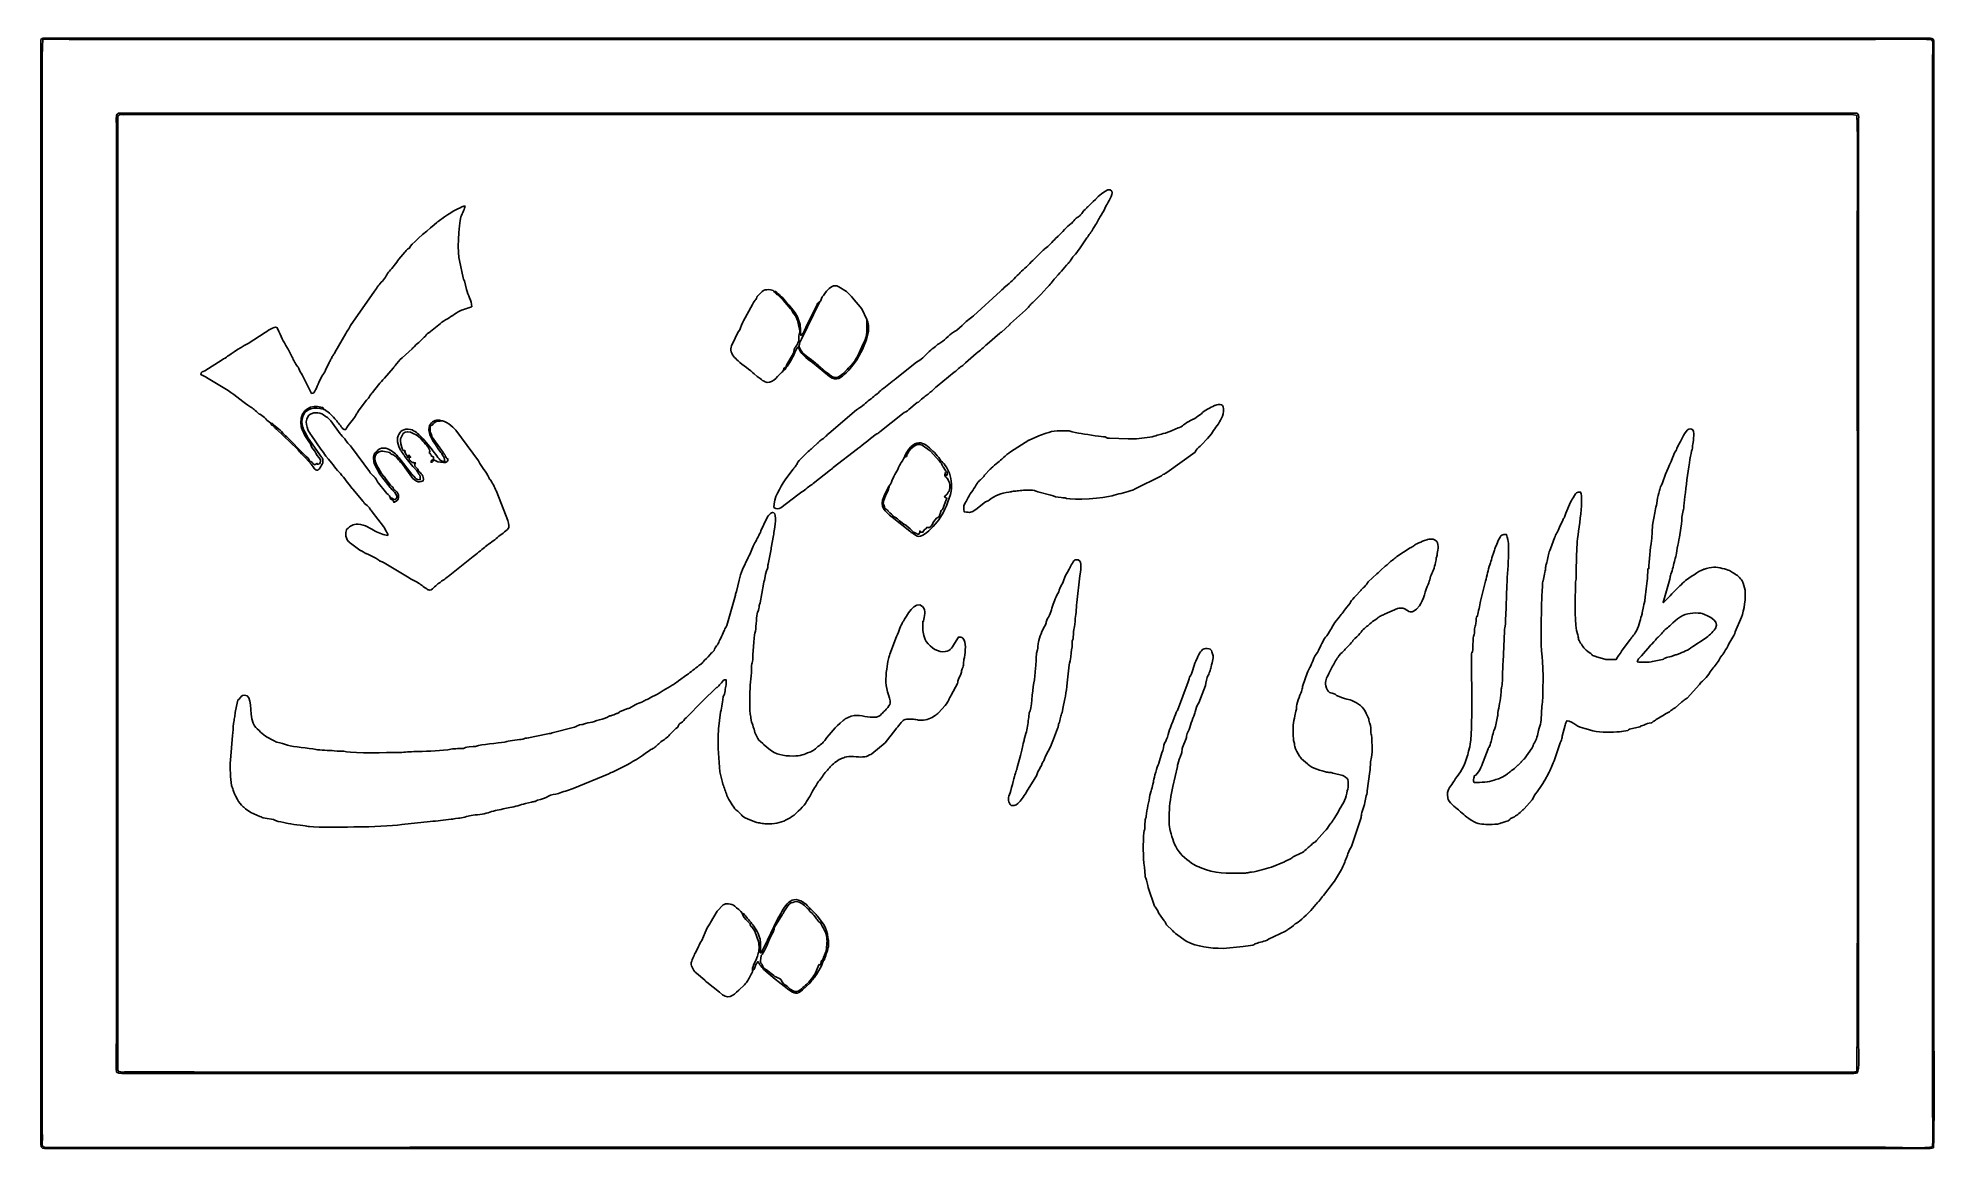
# Model space of a CAD drawing. Header units: millimetres. Extents: x -555 to -217, y -126 to 72.
import ezdxf

# ---------------------------------------------------------------- set-up
doc = ezdxf.new("R2010")
doc.units = ezdxf.units.MM
doc.header["$MEASUREMENT"] = 0
doc.layers.add('Layer 1', color=7, linetype='Continuous')

msp = doc.modelspace()

# ---------------------------------------------------------------- linework, layer by layer
at = {"layer": 'Layer 1', "color": 250}
for points, knots in [([(-554.2577, 72.227), (-554.2577, 72.227), (-554.2633, -121.2969), (-554.2633, -121.2969), (-554.2632, -126.1104), (-554.8027, -125.4635), (-552.1679, -125.468), (-551.4059, -125.4693), (-550.644, -125.4758), (-549.8819, -125.4758), (-549.8819, -125.4758), (-220.2746, -125.4765), (-220.2746, -125.4765), (-219.6034, -125.4742), (-217.3396, -125.5688), (-216.9134, -125.3378), (-216.7257, -124.6372), (-216.8513, -102.3337), (-216.8513, -100.9769), (-216.8513, -100.9769), (-216.8478, 70.473), (-216.8478, 70.473), (-216.8486, 71.9296), (-216.6332, 72.405), (-217.4727, 72.4576), (-217.4727, 72.4576), (-553.3555, 72.4626), (-553.3555, 72.4626), (-553.9986, 72.4559), (-553.8199, 72.4911), (-554.2577, 72.227)], [0, 0, 0, 0, 0.1, 0.1, 0.1, 0.2, 0.2, 0.2, 0.3, 0.3, 0.3, 0.4, 0.4, 0.4, 0.5, 0.5, 0.5, 0.6, 0.6, 0.6, 0.7, 0.7, 0.7, 0.8, 0.8, 0.8, 0.9, 0.9, 0.9, 1, 1, 1, 1]), ([(-217.1715, -125.162), (-216.9422, -124.8834), (-217.0697, -119.9167), (-217.0697, -119.1802), (-217.0697, -119.1802), (-217.0718, 69.1183), (-217.0718, 69.1183), (-217.0717, 69.7027), (-216.9081, 71.8081), (-217.1819, 72.1269), (-217.4223, 72.3674), (-226.5101, 72.2385), (-227.5559, 72.2385), (-227.5559, 72.2385), (-548.6119, 72.2385), (-548.6119, 72.2385), (-550.2833, 72.2385), (-552.2807, 72.3453), (-553.9119, 72.2055), (-554.1656, 71.3219), (-554.0225, 57.7524), (-554.0234, 55.6563), (-554.0234, 55.6563), (-554.0216, -94.6269), (-554.0216, -94.6269), (-554.0178, -104.2874), (-554.0949, -114.189), (-554.0106, -123.8369), (-553.9964, -125.4627), (-554.5651, -125.2606), (-551.2365, -125.2699), (-528.9451, -125.3327), (-506.6426, -125.2669), (-484.3499, -125.2669), (-484.3499, -125.2669), (-225.4393, -125.2669), (-225.4393, -125.2669), (-224.3583, -125.2669), (-217.5509, -125.464), (-217.1715, -125.162)], [0, 0, 0, 0, 0.07692308, 0.07692308, 0.07692308, 0.15384615, 0.15384615, 0.15384615, 0.23076923, 0.23076923, 0.23076923, 0.30769231, 0.30769231, 0.30769231, 0.38461538, 0.38461538, 0.38461538, 0.46153846, 0.46153846, 0.46153846, 0.53846154, 0.53846154, 0.53846154, 0.61538462, 0.61538462, 0.61538462, 0.69230769, 0.69230769, 0.69230769, 0.76923077, 0.76923077, 0.76923077, 0.84615385, 0.84615385, 0.84615385, 0.92307692, 0.92307692, 0.92307692, 1, 1, 1, 1]), ([(-217.1715, -125.162), (-217.5509, -125.464), (-224.3583, -125.2669), (-225.4393, -125.2669), (-225.4393, -125.2669), (-484.3499, -125.2669), (-484.3499, -125.2669), (-506.6426, -125.2669), (-528.9451, -125.3327), (-551.2365, -125.2699), (-554.5651, -125.2606), (-553.9964, -125.4627), (-554.0106, -123.8369), (-554.0949, -114.189), (-554.0178, -104.2874), (-554.0216, -94.6269), (-554.0216, -94.6269), (-554.0234, 55.6563), (-554.0234, 55.6563), (-554.0225, 57.7524), (-554.1656, 71.3219), (-553.9119, 72.2055), (-552.2807, 72.3453), (-550.2833, 72.2385), (-548.6119, 72.2385), (-548.6119, 72.2385), (-227.5559, 72.2385), (-227.5559, 72.2385), (-226.5101, 72.2385), (-217.4223, 72.3674), (-217.1819, 72.1269), (-216.9081, 71.8081), (-217.0717, 69.7027), (-217.0718, 69.1183), (-217.0718, 69.1183), (-217.0697, -119.1802), (-217.0697, -119.1802), (-217.0697, -119.9167), (-216.9422, -124.8834), (-217.1715, -125.162)], [0, 0, 0, 0, 0.07692308, 0.07692308, 0.07692308, 0.15384615, 0.15384615, 0.15384615, 0.23076923, 0.23076923, 0.23076923, 0.30769231, 0.30769231, 0.30769231, 0.38461538, 0.38461538, 0.38461538, 0.46153846, 0.46153846, 0.46153846, 0.53846154, 0.53846154, 0.53846154, 0.61538462, 0.61538462, 0.61538462, 0.69230769, 0.69230769, 0.69230769, 0.76923077, 0.76923077, 0.76923077, 0.84615385, 0.84615385, 0.84615385, 0.92307692, 0.92307692, 0.92307692, 1, 1, 1, 1]), ([(-540.7991, -111.8756), (-540.9505, -110.3157), (-540.8304, -108.1085), (-540.8288, -106.4802), (-540.8288, -106.4802), (-540.8283, 56.8416), (-540.8283, 56.8416), (-540.8285, 57.2968), (-540.8306, 57.7472), (-540.8367, 58.2017), (-540.8443, 58.7814), (-540.7762, 58.7527), (-540.4839, 59.1058), (-540.4839, 59.1058), (-230.5427, 59.0995), (-230.5427, 59.0995), (-230.2152, 58.5759), (-230.2375, 58.8175), (-230.2563, 58.0287), (-230.2563, 58.0287), (-230.2639, -106.9036), (-230.2639, -106.9036), (-230.2639, -107.6709), (-230.0799, -111.6212), (-230.5092, -111.9906), (-230.6871, -112.1437), (-231.4824, -112.0974), (-231.7046, -112.0947), (-232.1008, -112.0899), (-232.495, -112.1003), (-232.8899, -112.097), (-233.709, -112.0902), (-234.5253, -112.0842), (-235.3453, -112.0842), (-311.3477, -112.0842), (-387.3501, -112.0842), (-463.3526, -112.0842), (-488.4133, -112.0842), (-513.5639, -112.1533), (-538.6212, -112.0964), (-539.491, -112.0944), (-540.2771, -112.2094), (-540.7991, -111.8756)], [0, 0, 0, 0, 0.07142857, 0.07142857, 0.07142857, 0.14285714, 0.14285714, 0.14285714, 0.21428571, 0.21428571, 0.21428571, 0.28571429, 0.28571429, 0.28571429, 0.35714286, 0.35714286, 0.35714286, 0.42857143, 0.42857143, 0.42857143, 0.5, 0.5, 0.5, 0.57142857, 0.57142857, 0.57142857, 0.64285714, 0.64285714, 0.64285714, 0.71428571, 0.71428571, 0.71428571, 0.78571429, 0.78571429, 0.78571429, 0.85714286, 0.85714286, 0.85714286, 0.92857143, 0.92857143, 0.92857143, 1, 1, 1, 1]), ([(-540.7991, -111.8756), (-540.2771, -112.2094), (-539.491, -112.0944), (-538.6212, -112.0964), (-513.5639, -112.1533), (-488.4133, -112.0842), (-463.3526, -112.0842), (-387.3501, -112.0842), (-311.3477, -112.0842), (-235.3453, -112.0842), (-234.5253, -112.0842), (-233.709, -112.0902), (-232.8899, -112.097), (-232.495, -112.1003), (-232.1008, -112.0899), (-231.7046, -112.0947), (-231.4824, -112.0974), (-230.6871, -112.1437), (-230.5092, -111.9906), (-230.0799, -111.6212), (-230.2639, -107.6709), (-230.2639, -106.9036), (-230.2639, -106.9036), (-230.2563, 58.0287), (-230.2563, 58.0287), (-230.2375, 58.8175), (-230.2152, 58.5759), (-230.5427, 59.0995), (-230.5427, 59.0995), (-540.4839, 59.1058), (-540.4839, 59.1058), (-540.7762, 58.7527), (-540.8443, 58.7814), (-540.8367, 58.2017), (-540.8306, 57.7472), (-540.8285, 57.2968), (-540.8283, 56.8416), (-540.8283, 56.8416), (-540.8288, -106.4802), (-540.8288, -106.4802), (-540.8304, -108.1085), (-540.9505, -110.3157), (-540.7991, -111.8756)], [0, 0, 0, 0, 0.07142857, 0.07142857, 0.07142857, 0.14285714, 0.14285714, 0.14285714, 0.21428571, 0.21428571, 0.21428571, 0.28571429, 0.28571429, 0.28571429, 0.35714286, 0.35714286, 0.35714286, 0.42857143, 0.42857143, 0.42857143, 0.5, 0.5, 0.5, 0.57142857, 0.57142857, 0.57142857, 0.64285714, 0.64285714, 0.64285714, 0.71428571, 0.71428571, 0.71428571, 0.78571429, 0.78571429, 0.78571429, 0.85714286, 0.85714286, 0.85714286, 0.92857143, 0.92857143, 0.92857143, 1, 1, 1, 1]), ([(-230.6886, 58.7327), (-230.6188, 58.6389), (-230.6392, 58.6932), (-230.5831, 58.5468), (-230.3833, 58.0259), (-230.5071, 37.963), (-230.5071, 37.5377), (-230.5071, 16.2849), (-230.3708, -111.4458), (-230.6063, -111.7205), (-230.6239, -111.7337), (-230.6538, -111.7263), (-230.6644, -111.7521), (-230.6752, -111.7784), (-230.7097, -111.7765), (-230.7252, -111.7812), (-230.7252, -111.7812), (-230.8622, -111.823), (-230.8622, -111.823), (-230.9683, -111.8435), (-231.1651, -111.8431), (-231.2781, -111.8431), (-231.2781, -111.8431), (-526.9372, -111.838), (-526.9372, -111.838), (-531.0572, -111.838), (-535.1787, -111.8271), (-539.2986, -111.8389), (-539.5296, -111.8395), (-539.8484, -111.8563), (-540.0693, -111.839), (-540.6628, -111.7925), (-540.5886, -111.537), (-540.5815, -110.0363), (-540.5815, -110.0363), (-540.5811, 56.757), (-540.5811, 56.757), (-540.5816, 57.2545), (-540.6022, 57.7989), (-540.5813, 58.2906), (-540.552, 58.9829), (-540.1937, 58.8121), (-539.468, 58.8126), (-438.5829, 58.8886), (-337.6743, 58.8146), (-236.7846, 58.8146), (-235.5376, 58.8146), (-231.5791, 58.9595), (-230.6886, 58.7327)], [0, 0, 0, 0, 0.0625, 0.0625, 0.0625, 0.125, 0.125, 0.125, 0.1875, 0.1875, 0.1875, 0.25, 0.25, 0.25, 0.3125, 0.3125, 0.3125, 0.375, 0.375, 0.375, 0.4375, 0.4375, 0.4375, 0.5, 0.5, 0.5, 0.5625, 0.5625, 0.5625, 0.625, 0.625, 0.625, 0.6875, 0.6875, 0.6875, 0.75, 0.75, 0.75, 0.8125, 0.8125, 0.8125, 0.875, 0.875, 0.875, 0.9375, 0.9375, 0.9375, 1, 1, 1, 1]), ([(-423.5983, -11.1949), (-423.186, -11.477), (-422.8228, -11.5537), (-422.3514, -11.2472), (-422.3514, -11.2472), (-419.3224, -8.9537), (-419.3224, -8.9537), (-418.8431, -8.4805), (-417.9826, -8.0887), (-417.4388, -7.535), (-417.2218, -7.314), (-416.855, -7.1639), (-416.6083, -6.9216), (-416.6083, -6.9216), (-413.5174, -4.492), (-413.5174, -4.492), (-413.1992, -4.298), (-413.2619, -4.3303), (-413.0281, -4.075), (-413.0281, -4.075), (-408.7219, -0.7421), (-408.7219, -0.7421), (-408.707, -0.7315), (-408.6858, -0.7182), (-408.6707, -0.7078), (-407.7881, -0.099), (-405.9006, 1.5672), (-405.2649, 1.9), (-404.9626, 2.0581), (-404.9612, 2.1016), (-404.7189, 2.2794), (-404.7189, 2.2794), (-400.6648, 5.5009), (-400.6648, 5.5009), (-400.3215, 5.7784), (-399.8989, 5.9578), (-399.5536, 6.2516), (-399.5536, 6.2516), (-398.0578, 7.4813), (-398.0578, 7.4813), (-397.592, 7.7235), (-397.8955, 7.5064), (-397.5282, 7.8636), (-396.891, 8.4834), (-396.3125, 8.8109), (-395.9889, 9.1203), (-395.8587, 9.2449), (-395.9028, 9.2232), (-395.7733, 9.3266), (-395.677, 9.4035), (-395.5882, 9.4547), (-395.4768, 9.5404), (-395.1279, 9.8084), (-394.8377, 10.2032), (-394.4958, 10.4231), (-394.4958, 10.4231), (-391.4528, 12.8888), (-391.4528, 12.8888), (-391.0379, 13.1339), (-390.8504, 13.5025), (-390.4791, 13.7728), (-390.3211, 13.8878), (-390.1327, 13.9415), (-389.9452, 14.0912), (-389.6841, 14.2996), (-389.7654, 14.3303), (-389.4804, 14.5562), (-389.4804, 14.5562), (-387.5362, 16.2525), (-387.5362, 16.2525), (-386.8919, 16.7904), (-386.1729, 17.302), (-385.5894, 17.9314), (-385.5894, 17.9314), (-383.3476, 19.8625), (-383.3476, 19.8625), (-383.2008, 19.9742), (-383.1882, 19.939), (-383.0593, 20.0655), (-383.0593, 20.0655), (-381.6378, 21.3551), (-381.6378, 21.3551), (-381.622, 21.37), (-381.4725, 21.5351), (-381.4376, 21.5749), (-381.4376, 21.5749), (-378.7618, 23.9893), (-378.7618, 23.9893), (-378.241, 24.4154), (-377.9679, 24.9378), (-377.4312, 25.3588), (-377.4312, 25.3588), (-376.4939, 26.2817), (-376.4939, 26.2817), (-376.331, 26.4835), (-376.2399, 26.5577), (-376.0555, 26.7829), (-376.0555, 26.7829), (-374.959, 27.9642), (-374.959, 27.9642), (-374.3725, 28.4963), (-373.9508, 29.0654), (-373.4627, 29.6967), (-373.4627, 29.6967), (-372.9522, 30.2753), (-372.9522, 30.2753), (-372.4889, 30.7011), (-372.1672, 31.1589), (-371.7609, 31.6312), (-370.8533, 32.686), (-371.2086, 32.165), (-370.6378, 32.9676), (-370.4331, 33.2555), (-370.4129, 33.4016), (-370.148, 33.651), (-369.7335, 34.0413), (-369.462, 34.474), (-369.1225, 34.9193), (-369.1225, 34.9193), (-367.8243, 36.8412), (-367.8243, 36.8412), (-367.4514, 37.4137), (-367.0511, 37.87), (-366.6962, 38.4953), (-366.3873, 39.0398), (-366.0995, 39.3712), (-366.004, 39.6477), (-365.8887, 39.9812), (-365.672, 40.2225), (-365.5139, 40.5238), (-365.2231, 41.0779), (-364.8756, 41.5127), (-364.6277, 42.0865), (-364.6277, 42.0865), (-364.388, 42.6259), (-364.388, 42.6259), (-364.0481, 43.2594), (-363.0862, 44.4466), (-363.3735, 45.1675), (-363.8478, 46.358), (-366.5823, 43.4211), (-366.9592, 43.0774), (-367.1584, 42.8958), (-367.2379, 42.7913), (-367.4298, 42.6167), (-367.6042, 42.458), (-367.6942, 42.37), (-367.8587, 42.2052), (-368.3701, 41.6927), (-368.3496, 41.8302), (-368.7459, 41.2236), (-368.9173, 40.9613), (-368.9646, 40.9114), (-369.1737, 40.7272), (-369.3965, 40.531), (-369.4994, 40.532), (-369.7219, 40.3432), (-370.1225, 40.0032), (-370.1235, 39.7984), (-370.5948, 39.4404), (-370.6098, 39.429), (-370.6288, 39.413), (-370.6438, 39.4014), (-371.3106, 38.8871), (-372.3095, 37.7779), (-372.9594, 37.1468), (-372.9594, 37.1468), (-373.4008, 36.7407), (-373.4008, 36.7407), (-373.9963, 36.2213), (-374.6383, 35.3602), (-375.2525, 34.9607), (-375.5386, 34.7746), (-375.5211, 34.7172), (-375.7474, 34.5116), (-375.7474, 34.5116), (-377.1513, 33.1238), (-377.1513, 33.1238), (-377.9293, 32.395), (-378.6858, 31.5716), (-379.4928, 30.8928), (-379.7553, 30.672), (-379.6786, 30.6421), (-379.9356, 30.4075), (-380.7318, 29.6807), (-381.4444, 28.8362), (-382.3134, 28.2119), (-382.6356, 27.9804), (-382.8681, 27.6231), (-383.2155, 27.3375), (-383.2155, 27.3375), (-388.0649, 22.9533), (-388.0649, 22.9533), (-388.466, 22.5764), (-388.6082, 22.4792), (-389.1114, 22.1473), (-389.4544, 21.921), (-389.7299, 21.5368), (-390.0553, 21.2183), (-390.0553, 21.2183), (-391.0209, 20.4097), (-391.0209, 20.4097), (-391.3116, 20.144), (-391.2934, 20.2763), (-391.6035, 20.0608), (-392.4739, 19.4559), (-393.2797, 18.4729), (-394.1857, 17.9789), (-394.5426, 17.7842), (-394.7304, 17.5524), (-395.0418, 17.3144), (-395.0558, 17.3036), (-395.0759, 17.2885), (-395.0899, 17.2778), (-395.4653, 16.9919), (-395.8768, 16.7083), (-396.1765, 16.3414), (-396.1765, 16.3414), (-397.0809, 15.4601), (-397.0809, 15.4601), (-397.4127, 15.1253), (-397.8237, 14.9887), (-398.1986, 14.7183), (-398.1986, 14.7183), (-401.9796, 11.6448), (-401.9796, 11.6448), (-402.072, 11.5916), (-402.1831, 11.5226), (-402.2978, 11.447), (-402.4653, 11.3365), (-402.4055, 11.3652), (-402.5475, 11.2677), (-402.5475, 11.2677), (-404.0324, 10.0465), (-404.0324, 10.0465), (-404.1827, 9.9365), (-404.2275, 9.9371), (-404.3493, 9.8516), (-404.685, 9.6159), (-404.8275, 9.2993), (-405.2699, 9.0117), (-405.7092, 8.726), (-405.9129, 8.4513), (-406.3018, 8.1761), (-407.0251, 7.6643), (-407.5209, 7.0433), (-408.3321, 6.568), (-408.5116, 6.4628), (-408.7159, 6.3171), (-408.8726, 6.1716), (-408.8726, 6.1716), (-413.827, 1.9843), (-413.827, 1.9843), (-414.4421, 1.4474), (-414.4507, 1.338), (-415.2987, 0.7476), (-415.4153, 0.6664), (-415.4457, 0.6499), (-415.5384, 0.5586), (-415.6835, 0.4156), (-415.6008, 0.4586), (-415.787, 0.302), (-415.787, 0.302), (-416.7638, -0.5862), (-416.7638, -0.5862), (-417.0402, -0.9165), (-416.9099, -0.76), (-417.2548, -1.0248), (-417.7446, -1.4007), (-419.2188, -2.8655), (-419.4716, -3.3968), (-419.5235, -3.506), (-419.5419, -3.545), (-419.6239, -3.6579), (-419.6239, -3.6579), (-419.8447, -3.9449), (-419.8447, -3.9449), (-420.023, -4.1851), (-420.0891, -4.2319), (-420.2646, -4.455), (-420.2646, -4.455), (-421.619, -6.3057), (-421.619, -6.3057), (-422.4522, -7.6693), (-423.7195, -9.5329), (-423.5983, -11.1949)], [0, 0, 0, 0, 0.01052632, 0.01052632, 0.01052632, 0.02105263, 0.02105263, 0.02105263, 0.03157895, 0.03157895, 0.03157895, 0.04210526, 0.04210526, 0.04210526, 0.05263158, 0.05263158, 0.05263158, 0.06315789, 0.06315789, 0.06315789, 0.07368421, 0.07368421, 0.07368421, 0.08421053, 0.08421053, 0.08421053, 0.09473684, 0.09473684, 0.09473684, 0.10526316, 0.10526316, 0.10526316, 0.11578947, 0.11578947, 0.11578947, 0.12631579, 0.12631579, 0.12631579, 0.13684211, 0.13684211, 0.13684211, 0.14736842, 0.14736842, 0.14736842, 0.15789474, 0.15789474, 0.15789474, 0.16842105, 0.16842105, 0.16842105, 0.17894737, 0.17894737, 0.17894737, 0.18947368, 0.18947368, 0.18947368, 0.2, 0.2, 0.2, 0.21052632, 0.21052632, 0.21052632, 0.22105263, 0.22105263, 0.22105263, 0.23157895, 0.23157895, 0.23157895, 0.24210526, 0.24210526, 0.24210526, 0.25263158, 0.25263158, 0.25263158, 0.26315789, 0.26315789, 0.26315789, 0.27368421, 0.27368421, 0.27368421, 0.28421053, 0.28421053, 0.28421053, 0.29473684, 0.29473684, 0.29473684, 0.30526316, 0.30526316, 0.30526316, 0.31578947, 0.31578947, 0.31578947, 0.32631579, 0.32631579, 0.32631579, 0.33684211, 0.33684211, 0.33684211, 0.34736842, 0.34736842, 0.34736842, 0.35789474, 0.35789474, 0.35789474, 0.36842105, 0.36842105, 0.36842105, 0.37894737, 0.37894737, 0.37894737, 0.38947368, 0.38947368, 0.38947368, 0.4, 0.4, 0.4, 0.41052632, 0.41052632, 0.41052632, 0.42105263, 0.42105263, 0.42105263, 0.43157895, 0.43157895, 0.43157895, 0.44210526, 0.44210526, 0.44210526, 0.45263158, 0.45263158, 0.45263158, 0.46315789, 0.46315789, 0.46315789, 0.47368421, 0.47368421, 0.47368421, 0.48421053, 0.48421053, 0.48421053, 0.49473684, 0.49473684, 0.49473684, 0.50526316, 0.50526316, 0.50526316, 0.51578947, 0.51578947, 0.51578947, 0.52631579, 0.52631579, 0.52631579, 0.53684211, 0.53684211, 0.53684211, 0.54736842, 0.54736842, 0.54736842, 0.55789474, 0.55789474, 0.55789474, 0.56842105, 0.56842105, 0.56842105, 0.57894737, 0.57894737, 0.57894737, 0.58947368, 0.58947368, 0.58947368, 0.6, 0.6, 0.6, 0.61052632, 0.61052632, 0.61052632, 0.62105263, 0.62105263, 0.62105263, 0.63157895, 0.63157895, 0.63157895, 0.64210526, 0.64210526, 0.64210526, 0.65263158, 0.65263158, 0.65263158, 0.66315789, 0.66315789, 0.66315789, 0.67368421, 0.67368421, 0.67368421, 0.68421053, 0.68421053, 0.68421053, 0.69473684, 0.69473684, 0.69473684, 0.70526316, 0.70526316, 0.70526316, 0.71578947, 0.71578947, 0.71578947, 0.72631579, 0.72631579, 0.72631579, 0.73684211, 0.73684211, 0.73684211, 0.74736842, 0.74736842, 0.74736842, 0.75789474, 0.75789474, 0.75789474, 0.76842105, 0.76842105, 0.76842105, 0.77894737, 0.77894737, 0.77894737, 0.78947368, 0.78947368, 0.78947368, 0.8, 0.8, 0.8, 0.81052632, 0.81052632, 0.81052632, 0.82105263, 0.82105263, 0.82105263, 0.83157895, 0.83157895, 0.83157895, 0.84210526, 0.84210526, 0.84210526, 0.85263158, 0.85263158, 0.85263158, 0.86315789, 0.86315789, 0.86315789, 0.87368421, 0.87368421, 0.87368421, 0.88421053, 0.88421053, 0.88421053, 0.89473684, 0.89473684, 0.89473684, 0.90526316, 0.90526316, 0.90526316, 0.91578947, 0.91578947, 0.91578947, 0.92631579, 0.92631579, 0.92631579, 0.93684211, 0.93684211, 0.93684211, 0.94736842, 0.94736842, 0.94736842, 0.95789474, 0.95789474, 0.95789474, 0.96842105, 0.96842105, 0.96842105, 0.97894737, 0.97894737, 0.97894737, 0.98947368, 0.98947368, 0.98947368, 1, 1, 1, 1]), ([(-513.3085, 3.8399), (-512.7169, 3.7262), (-512.9146, 3.5258), (-512.1891, 3.0073), (-511.4399, 2.4718), (-510.7717, 1.6028), (-510.2697, 1.209), (-510.2697, 1.209), (-507.4448, -1.6444), (-507.4448, -1.6444), (-507.1892, -1.924), (-506.7252, -2.3445), (-506.5362, -2.598), (-506.1317, -3.1409), (-506.7562, -2.6275), (-505.9454, -3.1998), (-505.7274, -3.3537), (-505.7185, -3.4855), (-505.5165, -3.5932), (-505.5165, -3.5932), (-505.027, -3.3392), (-505.027, -3.3392), (-504.6877, -3.668), (-505.2859, -3.4716), (-504.8314, -3.5088), (-504.6507, -3.5236), (-504.5725, -3.3957), (-504.5055, -3.2436), (-504.3142, -2.8092), (-504.4617, -2.5968), (-504.7352, -2.3144), (-505.2349, -1.7982), (-505.251, -1.297), (-505.7867, -0.7432), (-506.0991, -0.4203), (-506.0389, -0.0987), (-506.5173, 0.5627), (-506.8932, 1.0823), (-507.1317, 1.4153), (-507.4057, 2.0584), (-507.7713, 2.9163), (-507.8799, 2.5683), (-507.9318, 3.8402), (-508.0371, 6.4216), (-505.9049, 7.1406), (-504.3604, 6.6662), (-503.8672, 6.5147), (-504.0668, 6.7155), (-503.9395, 6.345), (-503.8643, 6.1619), (-503.9834, 6.3418), (-503.7337, 6.2404), (-503.7337, 6.2404), (-502.8343, 5.5991), (-502.8343, 5.5991), (-502.4584, 5.3137), (-502.201, 4.9625), (-501.8798, 4.5942), (-501.4392, 4.0888), (-500.9589, 3.5541), (-500.599, 2.9855), (-500.4295, 2.7177), (-500.3533, 2.6796), (-499.9285, 2.7011), (-499.5058, 3.6361), (-498.5183, 4.5188), (-498.2501, 5.0187), (-498.1399, 5.2241), (-498.1641, 5.2443), (-498.0108, 5.4776), (-497.8604, 5.7067), (-497.8526, 5.6937), (-497.7084, 5.9395), (-497.7084, 5.9395), (-496.2427, 7.9396), (-496.2427, 7.9396), (-495.9773, 8.1884), (-495.7765, 8.3503), (-495.6157, 8.6786), (-495.4571, 9.0023), (-495.3611, 9.0366), (-495.1499, 9.3121), (-495.1499, 9.3121), (-494.1192, 10.6546), (-494.1192, 10.6546), (-493.7936, 11.1327), (-493.3643, 11.3946), (-493.0323, 11.8508), (-493.0323, 11.8508), (-491.491, 13.6093), (-491.491, 13.6093), (-491.4136, 13.707), (-491.4284, 13.7067), (-491.3481, 13.8067), (-491.3481, 13.8067), (-491.1549, 14.0435), (-491.1549, 14.0435), (-491.1444, 14.0592), (-491.1324, 14.0813), (-491.1224, 14.0972), (-490.804, 14.6036), (-490.3228, 15.0657), (-489.8644, 15.4473), (-489.8644, 15.4473), (-488.1019, 17.0755), (-488.1019, 17.0755), (-487.9819, 17.1943), (-487.8716, 17.2932), (-487.7684, 17.4134), (-487.1099, 18.1799), (-487.0813, 18.0018), (-486.6629, 18.4305), (-486.3999, 18.7), (-486.2065, 18.8878), (-485.9338, 19.1392), (-485.5908, 19.4555), (-485.5991, 19.6469), (-485.1891, 19.908), (-485.1734, 19.918), (-485.1522, 19.9311), (-485.1367, 19.9415), (-485.1367, 19.9415), (-483.3433, 21.375), (-483.3433, 21.375), (-482.8878, 21.7054), (-482.6874, 21.9585), (-482.1524, 22.2185), (-481.2006, 22.6811), (-480.5454, 23.3778), (-479.5577, 23.8437), (-478.9291, 24.1403), (-478.1073, 24.3), (-477.4839, 24.5739), (-477.4283, 25.2884), (-477.6951, 25.5515), (-477.865, 26.1347), (-478.0059, 26.6183), (-478.2933, 27.1493), (-478.3813, 27.6439), (-478.3813, 27.6439), (-478.7874, 29.2075), (-478.7874, 29.2075), (-478.904, 29.4865), (-478.9512, 29.2833), (-478.9841, 29.7438), (-478.9841, 29.7438), (-479.6431, 32.8443), (-479.6431, 32.8443), (-480.0881, 33.7248), (-479.8151, 39.371), (-479.407, 40.5739), (-479.1534, 41.3212), (-478.6816, 42.0433), (-478.6764, 42.5324), (-479.2024, 42.5228), (-480.6701, 41.6281), (-481.2067, 41.3319), (-481.2067, 41.3319), (-481.7924, 40.9822), (-481.7924, 40.9822), (-482.0223, 40.8578), (-482.1017, 40.7527), (-482.3296, 40.5932), (-482.3296, 40.5932), (-483.4797, 39.798), (-483.4797, 39.798), (-483.4923, 39.7871), (-483.5095, 39.7688), (-483.5219, 39.7576), (-483.5219, 39.7576), (-483.6495, 39.6339), (-483.6495, 39.6339), (-483.6624, 39.6221), (-483.6814, 39.6056), (-483.6945, 39.5939), (-484.7708, 38.635), (-487.8226, 36.2552), (-488.4318, 35.2852), (-488.7453, 34.7861), (-488.5475, 35.1087), (-488.917, 34.8135), (-489.0365, 34.718), (-489.2307, 34.4397), (-489.3923, 34.2822), (-489.3923, 34.2822), (-490.4523, 33.0546), (-490.4523, 33.0546), (-490.9591, 32.4616), (-491.6118, 31.4284), (-492.132, 30.9246), (-492.686, 30.3882), (-492.7681, 29.7619), (-493.4054, 29.1588), (-493.9733, 28.6215), (-494.3384, 27.9584), (-494.8086, 27.3322), (-494.8086, 27.3322), (-499.0976, 21.2312), (-499.0976, 21.2312), (-499.4314, 20.6449), (-499.3646, 20.6139), (-499.7853, 20.0416), (-499.8492, 19.9547), (-499.8904, 19.8587), (-499.9412, 19.7786), (-499.9412, 19.7786), (-501.9047, 16.4113), (-501.9047, 16.4113), (-501.9784, 16.2262), (-501.929, 16.264), (-502.0311, 16.0984), (-502.1061, 15.9768), (-502.1391, 16.006), (-502.2522, 15.8235), (-502.3712, 15.6316), (-502.4623, 15.4251), (-502.5823, 15.2242), (-502.6787, 15.0627), (-502.6292, 15.1452), (-502.7267, 14.9479), (-502.8122, 14.775), (-502.8316, 14.7459), (-502.9085, 14.6149), (-502.9085, 14.6149), (-503.528, 13.2612), (-503.528, 13.2612), (-503.6196, 13.0129), (-503.7324, 12.8762), (-503.8627, 12.678), (-504.7567, 11.3179), (-505.0972, 10.0587), (-505.4416, 9.5154), (-505.6074, 9.2539), (-505.5982, 9.1076), (-506.0245, 9.1309), (-506.0245, 9.1309), (-507.7027, 12.4096), (-507.7027, 12.4096), (-507.9489, 12.8162), (-508.1753, 13.1611), (-508.3118, 13.5733), (-508.4566, 14.0111), (-508.3855, 13.7406), (-508.5824, 13.9779), (-508.7108, 14.1326), (-508.7063, 14.1837), (-508.8061, 14.3502), (-508.8817, 14.4763), (-508.9751, 14.6218), (-509.0594, 14.7688), (-509.2135, 15.0377), (-509.3526, 15.2969), (-509.4887, 15.6073), (-509.4887, 15.6073), (-510.0926, 16.7866), (-510.0926, 16.7866), (-510.2005, 17.0173), (-510.2421, 17.0043), (-510.3458, 17.2096), (-510.6661, 17.8438), (-511.1321, 18.4776), (-511.2513, 18.8347), (-511.4476, 19.4229), (-511.8288, 19.9717), (-512.0524, 20.6061), (-512.3567, 21.4698), (-513.5657, 20.4205), (-514.2993, 19.9846), (-514.2993, 19.9846), (-517.3275, 18.0334), (-517.3275, 18.0334), (-517.691, 17.8803), (-520.7698, 16.003), (-520.9912, 15.7414), (-521.1965, 15.4989), (-521.7027, 15.3033), (-521.971, 15.1377), (-521.971, 15.1377), (-525.0648, 13.159), (-525.0648, 13.159), (-525.4412, 12.9309), (-525.6898, 13.0216), (-525.7883, 12.5257), (-525.7883, 12.5257), (-525.1623, 12.2151), (-525.1623, 12.2151), (-524.9818, 12.0834), (-525.2237, 12.2244), (-524.9566, 12.0763), (-524.8667, 12.0264), (-524.8212, 12.0162), (-524.7315, 11.9649), (-524.7315, 11.9649), (-520.8882, 9.633), (-520.8882, 9.633), (-519.6554, 8.8766), (-517.8024, 7.261), (-517.0411, 6.8128), (-516.4818, 6.4835), (-515.9739, 6.0291), (-515.5238, 5.6027), (-515.2841, 5.3757), (-515.4148, 5.5074), (-515.1142, 5.3443), (-514.4763, 4.9983), (-513.9187, 4.1777), (-513.3085, 3.8399)], [0, 0, 0, 0, 0.00980392, 0.00980392, 0.00980392, 0.01960784, 0.01960784, 0.01960784, 0.02941176, 0.02941176, 0.02941176, 0.03921569, 0.03921569, 0.03921569, 0.04901961, 0.04901961, 0.04901961, 0.05882353, 0.05882353, 0.05882353, 0.06862745, 0.06862745, 0.06862745, 0.07843137, 0.07843137, 0.07843137, 0.08823529, 0.08823529, 0.08823529, 0.09803922, 0.09803922, 0.09803922, 0.10784314, 0.10784314, 0.10784314, 0.11764706, 0.11764706, 0.11764706, 0.12745098, 0.12745098, 0.12745098, 0.1372549, 0.1372549, 0.1372549, 0.14705882, 0.14705882, 0.14705882, 0.15686275, 0.15686275, 0.15686275, 0.16666667, 0.16666667, 0.16666667, 0.17647059, 0.17647059, 0.17647059, 0.18627451, 0.18627451, 0.18627451, 0.19607843, 0.19607843, 0.19607843, 0.20588235, 0.20588235, 0.20588235, 0.21568627, 0.21568627, 0.21568627, 0.2254902, 0.2254902, 0.2254902, 0.23529412, 0.23529412, 0.23529412, 0.24509804, 0.24509804, 0.24509804, 0.25490196, 0.25490196, 0.25490196, 0.26470588, 0.26470588, 0.26470588, 0.2745098, 0.2745098, 0.2745098, 0.28431373, 0.28431373, 0.28431373, 0.29411765, 0.29411765, 0.29411765, 0.30392157, 0.30392157, 0.30392157, 0.31372549, 0.31372549, 0.31372549, 0.32352941, 0.32352941, 0.32352941, 0.33333333, 0.33333333, 0.33333333, 0.34313725, 0.34313725, 0.34313725, 0.35294118, 0.35294118, 0.35294118, 0.3627451, 0.3627451, 0.3627451, 0.37254902, 0.37254902, 0.37254902, 0.38235294, 0.38235294, 0.38235294, 0.39215686, 0.39215686, 0.39215686, 0.40196078, 0.40196078, 0.40196078, 0.41176471, 0.41176471, 0.41176471, 0.42156863, 0.42156863, 0.42156863, 0.43137255, 0.43137255, 0.43137255, 0.44117647, 0.44117647, 0.44117647, 0.45098039, 0.45098039, 0.45098039, 0.46078431, 0.46078431, 0.46078431, 0.47058824, 0.47058824, 0.47058824, 0.48039216, 0.48039216, 0.48039216, 0.49019608, 0.49019608, 0.49019608, 0.5, 0.5, 0.5, 0.50980392, 0.50980392, 0.50980392, 0.51960784, 0.51960784, 0.51960784, 0.52941176, 0.52941176, 0.52941176, 0.53921569, 0.53921569, 0.53921569, 0.54901961, 0.54901961, 0.54901961, 0.55882353, 0.55882353, 0.55882353, 0.56862745, 0.56862745, 0.56862745, 0.57843137, 0.57843137, 0.57843137, 0.58823529, 0.58823529, 0.58823529, 0.59803922, 0.59803922, 0.59803922, 0.60784314, 0.60784314, 0.60784314, 0.61764706, 0.61764706, 0.61764706, 0.62745098, 0.62745098, 0.62745098, 0.6372549, 0.6372549, 0.6372549, 0.64705882, 0.64705882, 0.64705882, 0.65686275, 0.65686275, 0.65686275, 0.66666667, 0.66666667, 0.66666667, 0.67647059, 0.67647059, 0.67647059, 0.68627451, 0.68627451, 0.68627451, 0.69607843, 0.69607843, 0.69607843, 0.70588235, 0.70588235, 0.70588235, 0.71568627, 0.71568627, 0.71568627, 0.7254902, 0.7254902, 0.7254902, 0.73529412, 0.73529412, 0.73529412, 0.74509804, 0.74509804, 0.74509804, 0.75490196, 0.75490196, 0.75490196, 0.76470588, 0.76470588, 0.76470588, 0.7745098, 0.7745098, 0.7745098, 0.78431373, 0.78431373, 0.78431373, 0.79411765, 0.79411765, 0.79411765, 0.80392157, 0.80392157, 0.80392157, 0.81372549, 0.81372549, 0.81372549, 0.82352941, 0.82352941, 0.82352941, 0.83333333, 0.83333333, 0.83333333, 0.84313725, 0.84313725, 0.84313725, 0.85294118, 0.85294118, 0.85294118, 0.8627451, 0.8627451, 0.8627451, 0.87254902, 0.87254902, 0.87254902, 0.88235294, 0.88235294, 0.88235294, 0.89215686, 0.89215686, 0.89215686, 0.90196078, 0.90196078, 0.90196078, 0.91176471, 0.91176471, 0.91176471, 0.92156863, 0.92156863, 0.92156863, 0.93137255, 0.93137255, 0.93137255, 0.94117647, 0.94117647, 0.94117647, 0.95098039, 0.95098039, 0.95098039, 0.96078431, 0.96078431, 0.96078431, 0.97058824, 0.97058824, 0.97058824, 0.98039216, 0.98039216, 0.98039216, 0.99019608, 0.99019608, 0.99019608, 1, 1, 1, 1]), ([(-421.8927, 13.2448), (-421.8927, 13.2448), (-421.8612, 13.5699), (-421.8612, 13.5699), (-421.3997, 13.8385), (-421.4082, 14.0786), (-421.3055, 14.2928), (-421.3055, 14.2928), (-420.3595, 15.8798), (-420.3595, 15.8798), (-420.2141, 16.1226), (-420.0582, 16.539), (-419.9739, 16.871), (-419.8056, 17.5345), (-419.7649, 17.2876), (-419.5537, 17.707), (-418.9151, 18.9749), (-419.2657, 18.3724), (-419.1453, 19.3255), (-418.9864, 20.5823), (-418.8736, 19.4171), (-419.1595, 21.037), (-419.4917, 22.9184), (-419.6545, 22.626), (-420.5049, 24.0178), (-420.7033, 24.3425), (-422.436, 26.2936), (-422.902, 26.6687), (-423.2256, 26.9291), (-423.5151, 27.0479), (-423.628, 27.3651), (-423.8339, 27.6299), (-425.1969, 27.8077), (-425.7059, 27.3186), (-425.7059, 27.3186), (-426.124, 26.8933), (-426.124, 26.8933), (-426.7956, 26.1173), (-426.4685, 26.7165), (-426.7375, 26.0639), (-426.8214, 25.8603), (-426.8257, 25.8951), (-426.9802, 25.719), (-427.2748, 25.383), (-427.1888, 25.338), (-427.4099, 24.9606), (-427.4099, 24.9606), (-429.0517, 22.0394), (-429.0517, 22.0394), (-429.177, 21.7834), (-429.3117, 21.5574), (-429.3921, 21.2796), (-429.6223, 20.4839), (-429.767, 20.4132), (-430.1516, 19.7571), (-430.1516, 19.7571), (-430.8943, 18.213), (-430.8943, 18.213), (-431.3386, 17.3887), (-431.4946, 16.8075), (-430.9716, 15.9792), (-430.9716, 15.9792), (-430.8298, 15.7804), (-430.8298, 15.7804), (-430.5321, 15.3844), (-430.3168, 15.2338), (-429.9983, 14.9266), (-429.236, 14.1914), (-427.7734, 13.2263), (-427.129, 12.6286), (-426.176, 11.7447), (-426.1514, 11.8878), (-425.8418, 11.6334), (-425.5956, 11.4311), (-425.8831, 11.5732), (-425.5798, 11.3914), (-425.5352, 11.3646), (-425.4537, 11.3382), (-425.4023, 11.3151), (-425.3834, 11.3066), (-425.3598, 11.2989), (-425.341, 11.2903), (-425.341, 11.2903), (-425.1725, 11.2026), (-425.1725, 11.2026), (-424.1832, 10.6717), (-422.9838, 12.0669), (-422.4173, 12.6886), (-422.1726, 12.9571), (-422.02, 12.9501), (-421.8927, 13.2448)], [0, 0, 0, 0, 0.03333333, 0.03333333, 0.03333333, 0.06666667, 0.06666667, 0.06666667, 0.1, 0.1, 0.1, 0.13333333, 0.13333333, 0.13333333, 0.16666667, 0.16666667, 0.16666667, 0.2, 0.2, 0.2, 0.23333333, 0.23333333, 0.23333333, 0.26666667, 0.26666667, 0.26666667, 0.3, 0.3, 0.3, 0.33333333, 0.33333333, 0.33333333, 0.36666667, 0.36666667, 0.36666667, 0.4, 0.4, 0.4, 0.43333333, 0.43333333, 0.43333333, 0.46666667, 0.46666667, 0.46666667, 0.5, 0.5, 0.5, 0.53333333, 0.53333333, 0.53333333, 0.56666667, 0.56666667, 0.56666667, 0.6, 0.6, 0.6, 0.63333333, 0.63333333, 0.63333333, 0.66666667, 0.66666667, 0.66666667, 0.7, 0.7, 0.7, 0.73333333, 0.73333333, 0.73333333, 0.76666667, 0.76666667, 0.76666667, 0.8, 0.8, 0.8, 0.83333333, 0.83333333, 0.83333333, 0.86666667, 0.86666667, 0.86666667, 0.9, 0.9, 0.9, 0.93333333, 0.93333333, 0.93333333, 0.96666667, 0.96666667, 0.96666667, 1, 1, 1, 1]), ([(-421.8927, 13.2448), (-421.4372, 13.4369), (-421.7195, 13.3526), (-421.4238, 13.7311), (-421.2367, 13.9706), (-421.2674, 13.8348), (-421.0555, 14.207), (-420.3503, 15.4453), (-420.5465, 14.9795), (-419.8644, 16.3961), (-419.6844, 16.7699), (-419.6214, 17.0065), (-419.3671, 17.3451), (-419.267, 17.4784), (-419.3184, 17.4151), (-419.2437, 17.4985), (-419.1046, 16.2726), (-417.6375, 15.3065), (-416.7599, 14.6259), (-416.7599, 14.6259), (-413.7303, 12.1489), (-413.7303, 12.1489), (-412.2966, 11.1559), (-411.6879, 12.0094), (-410.7618, 12.8066), (-409.3681, 14.0063), (-408.1436, 16.0412), (-407.5133, 17.7155), (-406.963, 19.1776), (-406.507, 20.1602), (-406.8699, 21.8192), (-406.8699, 21.8192), (-407.0706, 22.2769), (-407.0706, 22.2769), (-407.0177, 20.5765), (-406.8942, 19.5774), (-407.6841, 17.938), (-408.3706, 16.5134), (-408.7817, 15.1225), (-410.1171, 13.8482), (-410.8285, 13.1694), (-411.0896, 12.6973), (-411.8196, 12.2467), (-412.6328, 11.7447), (-412.9527, 11.9103), (-413.5724, 12.3876), (-413.8418, 12.5951), (-414.0755, 12.7184), (-414.309, 12.9204), (-414.309, 12.9204), (-415.2942, 13.7941), (-415.2942, 13.7941), (-415.8013, 14.1572), (-415.305, 13.6821), (-415.9442, 14.3332), (-416.476, 14.875), (-418.2073, 15.8152), (-418.8665, 16.8942), (-419.356, 17.6955), (-418.9786, 18.2261), (-418.6884, 18.7741), (-418.6884, 18.7741), (-415.4636, 25.3952), (-415.4636, 25.3952), (-415.8151, 25.2671), (-415.5714, 25.4478), (-415.8189, 25.1345), (-415.8862, 25.0492), (-415.9658, 24.8672), (-416.0209, 24.7543), (-416.0209, 24.7543), (-417.9201, 20.8992), (-417.9201, 20.8992), (-418.2691, 20.1177), (-418.4093, 19.6146), (-418.8264, 19.4753), (-418.9099, 21.9335), (-418.8694, 21.0198), (-419.4351, 22.7826), (-419.663, 23.4927), (-421.3526, 25.3549), (-421.8211, 25.9024), (-422.1333, 26.2674), (-422.3298, 26.3808), (-422.6414, 26.6876), (-422.8881, 26.9306), (-423.2155, 27.2926), (-423.628, 27.3651), (-423.5151, 27.0479), (-423.2256, 26.9291), (-422.902, 26.6687), (-422.436, 26.2936), (-420.7033, 24.3425), (-420.5049, 24.0178), (-419.6545, 22.626), (-419.4917, 22.9184), (-419.1595, 21.037), (-418.8736, 19.4171), (-418.9864, 20.5823), (-419.1453, 19.3255), (-419.2657, 18.3724), (-418.9151, 18.9749), (-419.5537, 17.707), (-419.7649, 17.2876), (-419.8056, 17.5345), (-419.9739, 16.871), (-420.0582, 16.539), (-420.2141, 16.1226), (-420.3595, 15.8798), (-420.3595, 15.8798), (-421.3055, 14.2928), (-421.3055, 14.2928), (-421.4082, 14.0786), (-421.3997, 13.8385), (-421.8612, 13.5699), (-421.8612, 13.5699), (-421.8927, 13.2448), (-421.8927, 13.2448)], [0, 0, 0, 0, 0.02564103, 0.02564103, 0.02564103, 0.05128205, 0.05128205, 0.05128205, 0.07692308, 0.07692308, 0.07692308, 0.1025641, 0.1025641, 0.1025641, 0.12820513, 0.12820513, 0.12820513, 0.15384615, 0.15384615, 0.15384615, 0.17948718, 0.17948718, 0.17948718, 0.20512821, 0.20512821, 0.20512821, 0.23076923, 0.23076923, 0.23076923, 0.25641026, 0.25641026, 0.25641026, 0.28205128, 0.28205128, 0.28205128, 0.30769231, 0.30769231, 0.30769231, 0.33333333, 0.33333333, 0.33333333, 0.35897436, 0.35897436, 0.35897436, 0.38461538, 0.38461538, 0.38461538, 0.41025641, 0.41025641, 0.41025641, 0.43589744, 0.43589744, 0.43589744, 0.46153846, 0.46153846, 0.46153846, 0.48717949, 0.48717949, 0.48717949, 0.51282051, 0.51282051, 0.51282051, 0.53846154, 0.53846154, 0.53846154, 0.56410256, 0.56410256, 0.56410256, 0.58974359, 0.58974359, 0.58974359, 0.61538462, 0.61538462, 0.61538462, 0.64102564, 0.64102564, 0.64102564, 0.66666667, 0.66666667, 0.66666667, 0.69230769, 0.69230769, 0.69230769, 0.71794872, 0.71794872, 0.71794872, 0.74358974, 0.74358974, 0.74358974, 0.76923077, 0.76923077, 0.76923077, 0.79487179, 0.79487179, 0.79487179, 0.82051282, 0.82051282, 0.82051282, 0.84615385, 0.84615385, 0.84615385, 0.87179487, 0.87179487, 0.87179487, 0.8974359, 0.8974359, 0.8974359, 0.92307692, 0.92307692, 0.92307692, 0.94871795, 0.94871795, 0.94871795, 0.97435897, 0.97435897, 0.97435897, 1, 1, 1, 1]), ([(-415.4636, 25.3952), (-415.4636, 25.3952), (-418.6884, 18.7741), (-418.6884, 18.7741), (-418.9786, 18.2261), (-419.356, 17.6955), (-418.8665, 16.8942), (-418.2073, 15.8152), (-416.476, 14.875), (-415.9442, 14.3332), (-415.305, 13.6821), (-415.8013, 14.1572), (-415.2942, 13.7941), (-415.2942, 13.7941), (-414.309, 12.9204), (-414.309, 12.9204), (-414.0755, 12.7184), (-413.8418, 12.5951), (-413.5724, 12.3876), (-412.9527, 11.9103), (-412.6328, 11.7447), (-411.8196, 12.2467), (-411.0896, 12.6973), (-410.8285, 13.1694), (-410.1171, 13.8482), (-408.7817, 15.1225), (-408.3706, 16.5134), (-407.6841, 17.938), (-406.8942, 19.5774), (-407.0177, 20.5765), (-407.0706, 22.2769), (-407.0706, 22.2769), (-407.9528, 24.184), (-407.9528, 24.184), (-407.9528, 24.184), (-409.6287, 26.1448), (-409.6287, 26.1448), (-410.194, 26.9135), (-409.883, 26.4556), (-410.6991, 27.281), (-410.6991, 27.281), (-412.0455, 28.149), (-412.0455, 28.149), (-412.9357, 28.6229), (-413.6644, 27.9954), (-414.2196, 27.3494), (-414.2196, 27.3494), (-414.5456, 26.9096), (-414.5456, 26.9096), (-414.929, 26.2913), (-414.9675, 26.6374), (-415.1405, 26.0517), (-415.3556, 25.3236), (-415.2782, 25.7432), (-415.4636, 25.3952)], [0, 0, 0, 0, 0.05555556, 0.05555556, 0.05555556, 0.11111111, 0.11111111, 0.11111111, 0.16666667, 0.16666667, 0.16666667, 0.22222222, 0.22222222, 0.22222222, 0.27777778, 0.27777778, 0.27777778, 0.33333333, 0.33333333, 0.33333333, 0.38888889, 0.38888889, 0.38888889, 0.44444444, 0.44444444, 0.44444444, 0.5, 0.5, 0.5, 0.55555556, 0.55555556, 0.55555556, 0.61111111, 0.61111111, 0.61111111, 0.66666667, 0.66666667, 0.66666667, 0.72222222, 0.72222222, 0.72222222, 0.77777778, 0.77777778, 0.77777778, 0.83333333, 0.83333333, 0.83333333, 0.88888889, 0.88888889, 0.88888889, 0.94444444, 0.94444444, 0.94444444, 1, 1, 1, 1]), ([(-513.3085, 3.8399), (-513.1913, 3.505), (-513.0069, 3.4412), (-512.7753, 3.2721), (-512.4722, 3.0507), (-512.5367, 2.9854), (-512.2925, 2.7292), (-512.2925, 2.7292), (-508.5513, -0.8037), (-508.5513, -0.8037), (-508.2781, -1.0439), (-508.3002, -1.1292), (-508.0882, -1.3554), (-507.7594, -1.7062), (-507.3975, -2.0771), (-507.052, -2.4377), (-507.052, -2.4377), (-506.0878, -3.5047), (-506.0878, -3.5047), (-505.1206, -4.9395), (-504.9055, -4.7489), (-504.48, -4.0596), (-504.3678, -3.8778), (-504.1124, -3.4904), (-504.0475, -3.266), (-503.9673, -2.9891), (-503.9667, -2.7412), (-504.0908, -2.4721), (-504.1615, -2.3189), (-504.1711, -2.3299), (-504.2376, -2.2453), (-504.2376, -2.2453), (-506.6554, 1.1752), (-506.6554, 1.1752), (-506.7267, 1.2774), (-506.7133, 1.2674), (-506.7811, 1.3992), (-507.3869, 2.5763), (-508.1529, 3.5927), (-507.5104, 5.1611), (-506.9778, 6.4613), (-505.5536, 6.7401), (-503.9395, 6.345), (-504.0668, 6.7155), (-503.8672, 6.5147), (-504.3604, 6.6662), (-505.9049, 7.1406), (-508.0371, 6.4216), (-507.9318, 3.8402), (-507.8799, 2.5683), (-507.7713, 2.9163), (-507.4057, 2.0584), (-507.1317, 1.4153), (-506.8932, 1.0823), (-506.5173, 0.5627), (-506.0389, -0.0987), (-506.0991, -0.4203), (-505.7867, -0.7432), (-505.251, -1.297), (-505.2349, -1.7982), (-504.7352, -2.3144), (-504.4617, -2.5968), (-504.3142, -2.8092), (-504.5055, -3.2436), (-504.5725, -3.3957), (-504.6507, -3.5236), (-504.8314, -3.5088), (-505.2859, -3.4716), (-504.6877, -3.668), (-505.027, -3.3392), (-505.027, -3.3392), (-505.5165, -3.5932), (-505.5165, -3.5932), (-505.7185, -3.4855), (-505.7274, -3.3537), (-505.9454, -3.1998), (-506.7562, -2.6275), (-506.1317, -3.1409), (-506.5362, -2.598), (-506.7252, -2.3445), (-507.1892, -1.924), (-507.4448, -1.6444), (-507.4448, -1.6444), (-510.2697, 1.209), (-510.2697, 1.209), (-510.7717, 1.6028), (-511.4399, 2.4718), (-512.1891, 3.0073), (-512.9146, 3.5258), (-512.7169, 3.7262), (-513.3085, 3.8399)], [0, 0, 0, 0, 0.03333333, 0.03333333, 0.03333333, 0.06666667, 0.06666667, 0.06666667, 0.1, 0.1, 0.1, 0.13333333, 0.13333333, 0.13333333, 0.16666667, 0.16666667, 0.16666667, 0.2, 0.2, 0.2, 0.23333333, 0.23333333, 0.23333333, 0.26666667, 0.26666667, 0.26666667, 0.3, 0.3, 0.3, 0.33333333, 0.33333333, 0.33333333, 0.36666667, 0.36666667, 0.36666667, 0.4, 0.4, 0.4, 0.43333333, 0.43333333, 0.43333333, 0.46666667, 0.46666667, 0.46666667, 0.5, 0.5, 0.5, 0.53333333, 0.53333333, 0.53333333, 0.56666667, 0.56666667, 0.56666667, 0.6, 0.6, 0.6, 0.63333333, 0.63333333, 0.63333333, 0.66666667, 0.66666667, 0.66666667, 0.7, 0.7, 0.7, 0.73333333, 0.73333333, 0.73333333, 0.76666667, 0.76666667, 0.76666667, 0.8, 0.8, 0.8, 0.83333333, 0.83333333, 0.83333333, 0.86666667, 0.86666667, 0.86666667, 0.9, 0.9, 0.9, 0.93333333, 0.93333333, 0.93333333, 0.96666667, 0.96666667, 0.96666667, 1, 1, 1, 1]), ([(-360.4826, 1.0134), (-360.4826, 1.0134), (-363.7848, 1.1557), (-363.7848, 1.1557), (-363.8776, 1.157), (-364.0491, 1.156), (-364.1344, 1.17), (-364.6468, 1.2537), (-364.2634, 1.3819), (-364.8794, 1.4083), (-365.7535, 1.4457), (-368.1671, 1.8855), (-369.3114, 2.048), (-370.0591, 2.1542), (-370.9596, 2.4368), (-370.9796, 2.4386), (-371.1672, 2.4557), (-371.4576, 2.4464), (-371.6583, 2.4515), (-372.1387, 2.4639), (-372.6197, 2.4778), (-373.0996, 2.4524), (-373.8204, 2.4141), (-374.4821, 2.2607), (-375.0859, 2.0193), (-375.5134, 1.8484), (-376.0159, 1.7617), (-376.4174, 1.5617), (-376.4174, 1.5617), (-378.1259, 0.8044), (-378.1259, 0.8044), (-378.1447, 0.7968), (-378.167, 0.7881), (-378.1855, 0.7803), (-378.1855, 0.7803), (-381.4273, -1.298), (-381.4273, -1.298), (-382.3529, -1.8991), (-383.1101, -2.7958), (-383.7075, -3.1683), (-384.1582, -3.4495), (-384.469, -3.8719), (-384.8674, -4.2104), (-385.012, -4.3332), (-385.0752, -4.4058), (-385.2171, -4.5292), (-385.2171, -4.5292), (-385.922, -5.2549), (-385.922, -5.2549), (-386.0707, -5.4344), (-386.0483, -5.4928), (-386.1983, -5.6635), (-386.8179, -6.3684), (-387.1098, -6.418), (-387.5457, -7.1788), (-388.0525, -8.0634), (-388.7559, -8.873), (-389.1832, -9.7969), (-389.6705, -10.8506), (-389.884, -10.4723), (-389.6978, -12.0048), (-388.5219, -12.1262), (-388.4925, -12.1697), (-387.6033, -11.547), (-387.6033, -11.547), (-385.8968, -10.2142), (-385.8968, -10.2142), (-385.5971, -10.066), (-385.5518, -10.0874), (-385.2715, -9.8849), (-384.1956, -9.1077), (-383.1114, -8.6659), (-381.7377, -8.482), (-381.3417, -8.4289), (-381.3441, -8.3611), (-380.9746, -8.327), (-380.6453, -8.2966), (-380.2726, -8.2888), (-380.0347, -8.2415), (-379.2747, -8.0905), (-378.321, -8.0908), (-377.4936, -8.1278), (-376.855, -8.1564), (-377.1771, -8.2957), (-376.5748, -8.4022), (-376.5748, -8.4022), (-374.2775, -9.0026), (-374.2775, -9.0026), (-373.7147, -9.2048), (-373.1243, -9.4201), (-372.4214, -9.4531), (-371.9763, -9.474), (-371.8325, -9.4378), (-371.4403, -9.5784), (-370.3502, -9.9691), (-364.5249, -9.5284), (-363.346, -9.1263), (-362.2936, -8.7673), (-361.1318, -8.6438), (-360.0962, -8.2216), (-359.8344, -8.1148), (-359.5867, -8.1), (-359.3376, -7.9665), (-359.3376, -7.9665), (-354.5476, -5.5667), (-354.5476, -5.5667), (-354.0958, -5.1523), (-354.0086, -5.3058), (-353.5925, -4.9928), (-353.5925, -4.9928), (-348.5494, -1.326), (-348.5494, -1.326), (-348.492, -1.2538), (-348.4531, -1.1342), (-348.3629, -1.002), (-348.1601, -0.7051), (-347.6904, -0.3635), (-347.3545, 0.028), (-347.3545, 0.028), (-346.448, 0.976), (-346.448, 0.976), (-346.3699, 1.0729), (-346.3911, 1.0432), (-346.3198, 1.1102), (-346.3198, 1.1102), (-345.6187, 1.9132), (-345.6187, 1.9132), (-345.1318, 2.765), (-344.4856, 3.4877), (-344.0016, 4.3627), (-343.7449, 4.8268), (-343.5515, 5.3031), (-343.4654, 5.9314), (-343.2856, 7.244), (-344.1586, 7.3972), (-345.0052, 6.9799), (-345.024, 6.9707), (-345.0466, 6.9611), (-345.0658, 6.9521), (-345.8093, 6.6058), (-346.8768, 6.1035), (-347.4109, 5.5109), (-347.4109, 5.5109), (-348.0605, 5.0484), (-348.0605, 5.0484), (-349.0178, 4.3301), (-348.6885, 4.6821), (-349.3436, 4.2849), (-349.7428, 4.0428), (-350.2365, 3.8324), (-350.5751, 3.5068), (-350.8892, 3.2048), (-351.1512, 3.1271), (-351.579, 2.9705), (-351.579, 2.9705), (-352.6187, 2.4922), (-352.6187, 2.4922), (-353.2144, 2.3164), (-353.6022, 2.0809), (-354.2073, 1.9519), (-355.0238, 1.7779), (-355.4326, 1.5357), (-356.6237, 1.3295), (-357.8261, 1.1213), (-359.1704, 1.0117), (-360.4826, 1.0134)], [0, 0, 0, 0, 0.01818182, 0.01818182, 0.01818182, 0.03636364, 0.03636364, 0.03636364, 0.05454545, 0.05454545, 0.05454545, 0.07272727, 0.07272727, 0.07272727, 0.09090909, 0.09090909, 0.09090909, 0.10909091, 0.10909091, 0.10909091, 0.12727273, 0.12727273, 0.12727273, 0.14545455, 0.14545455, 0.14545455, 0.16363636, 0.16363636, 0.16363636, 0.18181818, 0.18181818, 0.18181818, 0.2, 0.2, 0.2, 0.21818182, 0.21818182, 0.21818182, 0.23636364, 0.23636364, 0.23636364, 0.25454545, 0.25454545, 0.25454545, 0.27272727, 0.27272727, 0.27272727, 0.29090909, 0.29090909, 0.29090909, 0.30909091, 0.30909091, 0.30909091, 0.32727273, 0.32727273, 0.32727273, 0.34545455, 0.34545455, 0.34545455, 0.36363636, 0.36363636, 0.36363636, 0.38181818, 0.38181818, 0.38181818, 0.4, 0.4, 0.4, 0.41818182, 0.41818182, 0.41818182, 0.43636364, 0.43636364, 0.43636364, 0.45454545, 0.45454545, 0.45454545, 0.47272727, 0.47272727, 0.47272727, 0.49090909, 0.49090909, 0.49090909, 0.50909091, 0.50909091, 0.50909091, 0.52727273, 0.52727273, 0.52727273, 0.54545455, 0.54545455, 0.54545455, 0.56363636, 0.56363636, 0.56363636, 0.58181818, 0.58181818, 0.58181818, 0.6, 0.6, 0.6, 0.61818182, 0.61818182, 0.61818182, 0.63636364, 0.63636364, 0.63636364, 0.65454545, 0.65454545, 0.65454545, 0.67272727, 0.67272727, 0.67272727, 0.69090909, 0.69090909, 0.69090909, 0.70909091, 0.70909091, 0.70909091, 0.72727273, 0.72727273, 0.72727273, 0.74545455, 0.74545455, 0.74545455, 0.76363636, 0.76363636, 0.76363636, 0.78181818, 0.78181818, 0.78181818, 0.8, 0.8, 0.8, 0.81818182, 0.81818182, 0.81818182, 0.83636364, 0.83636364, 0.83636364, 0.85454545, 0.85454545, 0.85454545, 0.87272727, 0.87272727, 0.87272727, 0.89090909, 0.89090909, 0.89090909, 0.90909091, 0.90909091, 0.90909091, 0.92727273, 0.92727273, 0.92727273, 0.94545455, 0.94545455, 0.94545455, 0.96363636, 0.96363636, 0.96363636, 0.98181818, 0.98181818, 0.98181818, 1, 1, 1, 1]), ([(-482.9727, 4.2261), (-483.2713, 4.1682), (-483.5018, 4.2163), (-483.7269, 4.1705), (-484.155, 4.0835), (-484.3994, 3.4338), (-484.8583, 3.3323), (-484.8838, 1.6369), (-484.9391, 2.6395), (-484.6681, 1.7983), (-484.6168, 1.639), (-484.6169, 1.4624), (-484.5795, 1.3701), (-484.5737, 1.3558), (-484.5624, 1.3346), (-484.5554, 1.3216), (-484.5554, 1.3216), (-482.8943, -0.9785), (-482.8943, -0.9785), (-482.3365, -1.8413), (-482.4855, -1.3548), (-482.2282, -1.9019), (-482.1703, -2.0251), (-482.1051, -2.199), (-482.0294, -2.3035), (-481.8544, -2.545), (-482.0164, -2.3752), (-481.7659, -2.5096), (-481.7481, -2.9608), (-481.6985, -3.0933), (-482.1421, -3.1674), (-482.5578, -3.2368), (-483.5199, -3.1068), (-483.8554, -2.9207), (-484.6761, -2.4656), (-484.0304, -3.144), (-484.7212, -3.1326), (-484.7281, -2.7982), (-484.752, -2.9372), (-484.6289, -2.8317), (-484.6289, -2.8317), (-484.2937, -2.6541), (-484.2937, -2.6541), (-484.2937, -2.6541), (-484.2905, -2.193), (-484.2905, -2.193), (-484.3371, -2.1642), (-484.564, -2.0594), (-484.5735, -2.0524), (-484.9079, -1.8077), (-484.4979, -2.2372), (-484.7153, -1.8794), (-484.7498, -1.8226), (-484.684, -1.8811), (-484.8081, -1.7026), (-484.8081, -1.7026), (-484.8875, -1.6054), (-484.8875, -1.6054), (-484.8924, -1.6002), (-485.0337, -1.5026), (-485.0445, -1.4937), (-485.0232, -1.1519), (-485.0339, -1.4768), (-484.9923, -1.3247), (-484.9923, -1.3247), (-484.95, -1.1539), (-484.95, -1.1539), (-484.9073, -0.5888), (-485.9549, 0.2018), (-486.3923, 0.8705), (-486.7836, 1.4689), (-488.9314, 2.9378), (-489.6909, 1.9748), (-489.6909, 1.9748), (-490.2042, 1.0275), (-490.2042, 1.0275), (-490.2593, 0.82), (-490.0795, -0.5533), (-489.7416, -0.9647), (-489.4795, -1.2838), (-489.4348, -0.8993), (-489.3655, -1.098), (-489.2519, -1.4236), (-489.4515, -0.6875), (-489.3811, -1.3004), (-489.3355, -1.6977), (-488.9469, -1.8235), (-488.8778, -2.2873), (-488.8573, -2.2671), (-488.838, -2.2373), (-488.8257, -2.2186), (-488.8257, -2.2186), (-488.7096, -2.0296), (-488.7096, -2.0296), (-488.6996, -2.0095), (-488.679, -1.9078), (-488.6611, -1.8757), (-488.6611, -1.8757), (-488.3633, -2.2556), (-488.3633, -2.2556), (-488.7658, -2.4594), (-488.6991, -2.0672), (-488.6384, -2.5366), (-488.6181, -2.6941), (-488.5016, -2.8142), (-488.3999, -2.915), (-488.1465, -3.166), (-487.9975, -3.244), (-487.5278, -3.2253), (-487.6441, -3.7522), (-487.7333, -2.9941), (-487.6467, -3.649), (-487.6094, -3.9311), (-487.5118, -3.9676), (-487.3707, -4.0931), (-486.8033, -4.5976), (-487.2466, -4.3967), (-486.8378, -4.8323), (-486.6896, -4.9903), (-485.8981, -5.5852), (-486.1279, -6.4493), (-487.0986, -6.9223), (-487.6127, -6.4147), (-488.151, -5.8083), (-488.151, -5.8083), (-489.3662, -4.1301), (-489.3662, -4.1301), (-490.0708, -3.0792), (-490.3316, -2.9803), (-490.6515, -2.5449), (-491.4756, -1.4238), (-491.7154, -2.0126), (-492.0773, -1.4357), (-492.0773, -1.4357), (-493.3275, -1.1655), (-493.3275, -1.1655), (-493.6842, -1.1198), (-494.2642, -1.3892), (-494.4959, -1.671), (-495.274, -2.6167), (-494.0024, -4.3122), (-493.7706, -4.7309), (-493.0715, -5.993), (-493.1802, -5.4638), (-492.8957, -5.9677), (-492.8957, -5.9677), (-491.9624, -7.2497), (-491.9624, -7.2497), (-491.1174, -7.9209), (-491.8216, -7.6813), (-490.9289, -8.333), (-490.4719, -8.6667), (-490.2248, -9.6668), (-491.0379, -10.136), (-491.3352, -10.3076), (-490.9834, -10.2235), (-491.3772, -10.269), (-491.5795, -9.8957), (-491.2684, -10.0791), (-491.6562, -9.8396), (-491.9949, -9.6304), (-491.9539, -9.8084), (-492.0148, -9.4222), (-492.1772, -9.0265), (-492.4952, -8.8147), (-492.8303, -8.4483), (-492.8303, -8.4483), (-494.0674, -6.8955), (-494.0674, -6.8955), (-494.3457, -6.5816), (-494.4363, -6.1838), (-494.6896, -5.9044), (-494.9113, -5.6599), (-494.6588, -5.9295), (-494.8129, -5.7816), (-494.8129, -5.7816), (-494.9886, -5.6162), (-494.9886, -5.6162), (-495.0013, -5.6032), (-495.0183, -5.5846), (-495.0308, -5.5714), (-495.3418, -5.2447), (-495.499, -5.1997), (-495.7017, -4.7947), (-495.7017, -4.7947), (-498.913, -0.4682), (-498.913, -0.4682), (-499.1392, -0.0959), (-499.5432, 0.1592), (-499.7729, 0.5239), (-499.7864, 0.5455), (-499.8219, 0.6126), (-499.8356, 0.6342), (-499.8457, 0.6503), (-499.8583, 0.6721), (-499.8687, 0.6878), (-499.8789, 0.7032), (-499.893, 0.7239), (-499.9035, 0.7388), (-500.1779, 1.1266), (-500.5304, 1.3915), (-500.7963, 1.7776), (-500.8065, 1.7924), (-500.8988, 1.9276), (-500.9013, 1.9311), (-500.9013, 1.9311), (-502.6031, 4.2131), (-502.6031, 4.2131), (-502.7366, 4.3591), (-502.925, 4.5666), (-503.0558, 4.6931), (-503.3102, 4.9392), (-503.3235, 4.7975), (-503.5993, 5.0782), (-503.9796, 5.4653), (-504.3663, 5.6079), (-504.9224, 5.6567), (-505.215, 5.6823), (-505.5627, 5.6748), (-505.8227, 5.6058), (-506.5337, 5.4172), (-506.5779, 5.2029), (-506.8627, 4.5089), (-507.1212, 3.879), (-506.8148, 3.2642), (-506.6674, 2.6685), (-506.5815, 2.3214), (-506.2342, 1.9393), (-506.0363, 1.6257), (-506.0363, 1.6257), (-504.3911, -0.7872), (-504.3911, -0.7872), (-503.9661, -1.1985), (-503.847, -1.5939), (-503.4584, -2.0645), (-503.4584, -2.0645), (-503.0342, -2.5735), (-503.0342, -2.5735), (-503.0236, -2.5881), (-503.0094, -2.6085), (-502.9989, -2.6232), (-502.9989, -2.6232), (-502.4656, -3.2701), (-502.4656, -3.2701), (-502.0802, -3.7153), (-501.8008, -4.213), (-501.4241, -4.5952), (-500.7008, -5.329), (-500.0031, -6.2528), (-499.3843, -7.0467), (-499.3843, -7.0467), (-498.7966, -7.8109), (-498.7966, -7.8109), (-498.7804, -7.829), (-498.7298, -7.8791), (-498.7133, -7.8977), (-498.7012, -7.9114), (-498.6841, -7.9298), (-498.6723, -7.9438), (-498.6723, -7.9438), (-496.8006, -10.1389), (-496.8006, -10.1389), (-496.6779, -10.3161), (-496.7157, -10.3409), (-496.5639, -10.4931), (-496.2876, -10.7702), (-495.8714, -10.9693), (-495.6883, -11.2921), (-495.5258, -11.5788), (-495.6793, -11.3954), (-495.4603, -11.6703), (-495.3717, -11.7814), (-495.2931, -11.881), (-495.1964, -11.9988), (-495.1964, -11.9988), (-493.2176, -14.5977), (-493.2176, -14.5977), (-492.9364, -14.8779), (-492.8385, -15.3406), (-492.6029, -15.6766), (-492.5046, -15.8168), (-492.5699, -15.6512), (-492.5001, -15.8385), (-492.4165, -16.0632), (-492.4501, -15.899), (-492.4499, -16.1737), (-493.0496, -16.1586), (-494.1154, -15.6892), (-494.6654, -15.4345), (-495.4647, -15.0642), (-496.5263, -14.2171), (-497.7258, -14.1981), (-498.6574, -14.1833), (-499.1332, -14.4823), (-499.715, -15.0759), (-499.9584, -15.3243), (-500.1771, -16.5183), (-499.4448, -17.2636), (-499.304, -17.407), (-499.2473, -17.4572), (-499.0904, -17.5854), (-499.0904, -17.5854), (-497.438, -18.7974), (-497.438, -18.7974), (-497.4344, -18.7989), (-497.2127, -18.9003), (-497.1999, -18.908), (-497.1825, -18.9184), (-497.1619, -18.9318), (-497.1453, -18.9429), (-496.2412, -19.552), (-496.4973, -19.2755), (-495.7368, -19.6443), (-495.7368, -19.6443), (-494.5587, -20.2526), (-494.5587, -20.2526), (-493.5214, -21.0002), (-494.1144, -20.5779), (-493.109, -21.0694), (-493.109, -21.0694), (-488.6013, -23.7663), (-488.6013, -23.7663), (-488.3318, -23.9527), (-487.9759, -24.1218), (-487.6706, -24.267), (-486.9625, -24.6037), (-486.4886, -25.0229), (-485.8858, -25.4582), (-485.7112, -25.5844), (-485.8464, -25.487), (-485.684, -25.589), (-485.5747, -25.6577), (-485.5795, -25.6549), (-485.4748, -25.7237), (-485.314, -25.8293), (-485.1795, -25.9305), (-484.9356, -25.9295), (-484.5882, -25.9281), (-484.3638, -25.5513), (-484.0998, -25.3586), (-483.7691, -25.1172), (-483.6078, -24.8804), (-483.326, -24.6984), (-483.3003, -24.6818), (-483.1238, -24.5758), (-483.1158, -24.5693), (-482.4681, -24.043), (-483.2076, -24.4778), (-482.458, -24.1139), (-482.2443, -24.0102), (-481.9028, -23.6539), (-481.6494, -23.4867), (-481.6494, -23.4867), (-477.2316, -19.9531), (-477.2316, -19.9531), (-476.6475, -19.4741), (-475.7177, -18.8135), (-475.2227, -18.3271), (-474.7478, -17.8606), (-473.6967, -17.2675), (-473.1509, -16.7587), (-472.4989, -16.1508), (-471.7701, -15.7575), (-471.1232, -15.1403), (-470.6807, -14.7182), (-470.8289, -14.1591), (-471.0275, -13.5584), (-471.0275, -13.5584), (-472.9883, -8.4903), (-472.9883, -8.4903), (-472.9976, -8.4715), (-473.0081, -8.4499), (-473.017, -8.4307), (-473.2685, -7.8865), (-473.6338, -7.0704), (-474.0515, -6.4239), (-474.2329, -6.1432), (-474.2155, -6.3078), (-474.3784, -5.9814), (-475.0775, -4.5799), (-475.5271, -4.222), (-476.2981, -2.9027), (-476.2981, -2.9027), (-480.2957, 2.5689), (-480.2957, 2.5689), (-480.8252, 3.2041), (-482.289, 4.3354), (-482.9727, 4.2261)], [0, 0, 0, 0, 0.00775194, 0.00775194, 0.00775194, 0.01550388, 0.01550388, 0.01550388, 0.02325581, 0.02325581, 0.02325581, 0.03100775, 0.03100775, 0.03100775, 0.03875969, 0.03875969, 0.03875969, 0.04651163, 0.04651163, 0.04651163, 0.05426357, 0.05426357, 0.05426357, 0.0620155, 0.0620155, 0.0620155, 0.06976744, 0.06976744, 0.06976744, 0.07751938, 0.07751938, 0.07751938, 0.08527132, 0.08527132, 0.08527132, 0.09302326, 0.09302326, 0.09302326, 0.10077519, 0.10077519, 0.10077519, 0.10852713, 0.10852713, 0.10852713, 0.11627907, 0.11627907, 0.11627907, 0.12403101, 0.12403101, 0.12403101, 0.13178295, 0.13178295, 0.13178295, 0.13953488, 0.13953488, 0.13953488, 0.14728682, 0.14728682, 0.14728682, 0.15503876, 0.15503876, 0.15503876, 0.1627907, 0.1627907, 0.1627907, 0.17054264, 0.17054264, 0.17054264, 0.17829457, 0.17829457, 0.17829457, 0.18604651, 0.18604651, 0.18604651, 0.19379845, 0.19379845, 0.19379845, 0.20155039, 0.20155039, 0.20155039, 0.20930233, 0.20930233, 0.20930233, 0.21705426, 0.21705426, 0.21705426, 0.2248062, 0.2248062, 0.2248062, 0.23255814, 0.23255814, 0.23255814, 0.24031008, 0.24031008, 0.24031008, 0.24806202, 0.24806202, 0.24806202, 0.25581395, 0.25581395, 0.25581395, 0.26356589, 0.26356589, 0.26356589, 0.27131783, 0.27131783, 0.27131783, 0.27906977, 0.27906977, 0.27906977, 0.28682171, 0.28682171, 0.28682171, 0.29457364, 0.29457364, 0.29457364, 0.30232558, 0.30232558, 0.30232558, 0.31007752, 0.31007752, 0.31007752, 0.31782946, 0.31782946, 0.31782946, 0.3255814, 0.3255814, 0.3255814, 0.33333333, 0.33333333, 0.33333333, 0.34108527, 0.34108527, 0.34108527, 0.34883721, 0.34883721, 0.34883721, 0.35658915, 0.35658915, 0.35658915, 0.36434109, 0.36434109, 0.36434109, 0.37209302, 0.37209302, 0.37209302, 0.37984496, 0.37984496, 0.37984496, 0.3875969, 0.3875969, 0.3875969, 0.39534884, 0.39534884, 0.39534884, 0.40310078, 0.40310078, 0.40310078, 0.41085271, 0.41085271, 0.41085271, 0.41860465, 0.41860465, 0.41860465, 0.42635659, 0.42635659, 0.42635659, 0.43410853, 0.43410853, 0.43410853, 0.44186047, 0.44186047, 0.44186047, 0.4496124, 0.4496124, 0.4496124, 0.45736434, 0.45736434, 0.45736434, 0.46511628, 0.46511628, 0.46511628, 0.47286822, 0.47286822, 0.47286822, 0.48062016, 0.48062016, 0.48062016, 0.48837209, 0.48837209, 0.48837209, 0.49612403, 0.49612403, 0.49612403, 0.50387597, 0.50387597, 0.50387597, 0.51162791, 0.51162791, 0.51162791, 0.51937984, 0.51937984, 0.51937984, 0.52713178, 0.52713178, 0.52713178, 0.53488372, 0.53488372, 0.53488372, 0.54263566, 0.54263566, 0.54263566, 0.5503876, 0.5503876, 0.5503876, 0.55813953, 0.55813953, 0.55813953, 0.56589147, 0.56589147, 0.56589147, 0.57364341, 0.57364341, 0.57364341, 0.58139535, 0.58139535, 0.58139535, 0.58914729, 0.58914729, 0.58914729, 0.59689922, 0.59689922, 0.59689922, 0.60465116, 0.60465116, 0.60465116, 0.6124031, 0.6124031, 0.6124031, 0.62015504, 0.62015504, 0.62015504, 0.62790698, 0.62790698, 0.62790698, 0.63565891, 0.63565891, 0.63565891, 0.64341085, 0.64341085, 0.64341085, 0.65116279, 0.65116279, 0.65116279, 0.65891473, 0.65891473, 0.65891473, 0.66666667, 0.66666667, 0.66666667, 0.6744186, 0.6744186, 0.6744186, 0.68217054, 0.68217054, 0.68217054, 0.68992248, 0.68992248, 0.68992248, 0.69767442, 0.69767442, 0.69767442, 0.70542636, 0.70542636, 0.70542636, 0.71317829, 0.71317829, 0.71317829, 0.72093023, 0.72093023, 0.72093023, 0.72868217, 0.72868217, 0.72868217, 0.73643411, 0.73643411, 0.73643411, 0.74418605, 0.74418605, 0.74418605, 0.75193798, 0.75193798, 0.75193798, 0.75968992, 0.75968992, 0.75968992, 0.76744186, 0.76744186, 0.76744186, 0.7751938, 0.7751938, 0.7751938, 0.78294574, 0.78294574, 0.78294574, 0.79069767, 0.79069767, 0.79069767, 0.79844961, 0.79844961, 0.79844961, 0.80620155, 0.80620155, 0.80620155, 0.81395349, 0.81395349, 0.81395349, 0.82170543, 0.82170543, 0.82170543, 0.82945736, 0.82945736, 0.82945736, 0.8372093, 0.8372093, 0.8372093, 0.84496124, 0.84496124, 0.84496124, 0.85271318, 0.85271318, 0.85271318, 0.86046512, 0.86046512, 0.86046512, 0.86821705, 0.86821705, 0.86821705, 0.87596899, 0.87596899, 0.87596899, 0.88372093, 0.88372093, 0.88372093, 0.89147287, 0.89147287, 0.89147287, 0.89922481, 0.89922481, 0.89922481, 0.90697674, 0.90697674, 0.90697674, 0.91472868, 0.91472868, 0.91472868, 0.92248062, 0.92248062, 0.92248062, 0.93023256, 0.93023256, 0.93023256, 0.9379845, 0.9379845, 0.9379845, 0.94573643, 0.94573643, 0.94573643, 0.95348837, 0.95348837, 0.95348837, 0.96124031, 0.96124031, 0.96124031, 0.96899225, 0.96899225, 0.96899225, 0.97674419, 0.97674419, 0.97674419, 0.98449612, 0.98449612, 0.98449612, 0.99224806, 0.99224806, 0.99224806, 1, 1, 1, 1]), ([(-492.0148, -9.4222), (-491.9539, -9.8084), (-491.9949, -9.6304), (-491.6562, -9.8396), (-491.2684, -10.0791), (-491.5795, -9.8957), (-491.3772, -10.269), (-490.9834, -10.2235), (-491.3352, -10.3076), (-491.0379, -10.136), (-490.2248, -9.6668), (-490.4719, -8.6667), (-490.9289, -8.333), (-491.8216, -7.6813), (-491.1174, -7.9209), (-491.9624, -7.2497), (-491.9624, -7.2497), (-492.8957, -5.9677), (-492.8957, -5.9677), (-493.1802, -5.4638), (-493.0715, -5.993), (-493.7706, -4.7309), (-494.0024, -4.3122), (-495.274, -2.6167), (-494.4959, -1.671), (-494.2642, -1.3892), (-493.6842, -1.1198), (-493.3275, -1.1655), (-493.3275, -1.1655), (-492.0773, -1.4357), (-492.0773, -1.4357), (-491.7154, -2.0126), (-491.4756, -1.4238), (-490.6515, -2.5449), (-490.3316, -2.9803), (-490.0708, -3.0792), (-489.3662, -4.1301), (-489.3662, -4.1301), (-488.151, -5.8083), (-488.151, -5.8083), (-487.6127, -6.4147), (-487.0986, -6.9223), (-486.1279, -6.4493), (-485.8981, -5.5852), (-486.6896, -4.9903), (-486.8378, -4.8323), (-487.2466, -4.3967), (-486.8033, -4.5976), (-487.3707, -4.0931), (-487.5118, -3.9676), (-487.6094, -3.9311), (-487.6467, -3.649), (-487.7333, -2.9941), (-487.6441, -3.7522), (-487.5278, -3.2253), (-487.9975, -3.244), (-488.1465, -3.166), (-488.3999, -2.915), (-488.5016, -2.8142), (-488.6181, -2.6941), (-488.6384, -2.5366), (-488.6991, -2.0672), (-488.7658, -2.4594), (-488.3633, -2.2556), (-488.3633, -2.2556), (-488.6611, -1.8757), (-488.6611, -1.8757), (-488.679, -1.9078), (-488.6996, -2.0095), (-488.7096, -2.0296), (-488.7096, -2.0296), (-488.8257, -2.2186), (-488.8257, -2.2186), (-488.838, -2.2373), (-488.8573, -2.2671), (-488.8778, -2.2873), (-488.9469, -1.8235), (-489.3355, -1.6977), (-489.3811, -1.3004), (-489.4515, -0.6875), (-489.2519, -1.4236), (-489.3655, -1.098), (-489.4348, -0.8993), (-489.4795, -1.2838), (-489.7416, -0.9647), (-490.0795, -0.5533), (-490.2593, 0.82), (-490.2042, 1.0275), (-490.2042, 1.0275), (-489.6909, 1.9748), (-489.6909, 1.9748), (-488.9314, 2.9378), (-486.7836, 1.4689), (-486.3923, 0.8705), (-485.9549, 0.2018), (-484.9073, -0.5888), (-484.95, -1.1539), (-484.95, -1.1539), (-484.9923, -1.3247), (-484.9923, -1.3247), (-485.0339, -1.4768), (-485.0232, -1.1519), (-485.0445, -1.4937), (-485.0337, -1.5026), (-484.8924, -1.6002), (-484.8875, -1.6054), (-484.8875, -1.6054), (-484.8081, -1.7026), (-484.8081, -1.7026), (-484.684, -1.8811), (-484.7498, -1.8226), (-484.7153, -1.8794), (-484.4979, -2.2372), (-484.9079, -1.8077), (-484.5735, -2.0524), (-484.564, -2.0594), (-484.3371, -2.1642), (-484.2905, -2.193), (-484.2905, -2.193), (-484.2937, -2.6541), (-484.2937, -2.6541), (-484.2937, -2.6541), (-484.6289, -2.8317), (-484.6289, -2.8317), (-484.752, -2.9372), (-484.7281, -2.7982), (-484.7212, -3.1326), (-484.0304, -3.144), (-484.6761, -2.4656), (-483.8554, -2.9207), (-483.5199, -3.1068), (-482.5578, -3.2368), (-482.1421, -3.1674), (-481.6985, -3.0933), (-481.7481, -2.9608), (-481.7659, -2.5096), (-482.0164, -2.3752), (-481.8544, -2.545), (-482.0294, -2.3035), (-482.1051, -2.199), (-482.1703, -2.0251), (-482.2282, -1.9019), (-482.4855, -1.3548), (-482.3365, -1.8413), (-482.8943, -0.9785), (-482.8943, -0.9785), (-484.5554, 1.3216), (-484.5554, 1.3216), (-484.5624, 1.3346), (-484.5737, 1.3558), (-484.5795, 1.3701), (-484.6169, 1.4624), (-484.6168, 1.639), (-484.6681, 1.7983), (-484.9391, 2.6395), (-484.8838, 1.6369), (-484.8583, 3.3323), (-484.3994, 3.4338), (-484.155, 4.0835), (-483.7269, 4.1705), (-483.5018, 4.2163), (-483.2713, 4.1682), (-482.9727, 4.2261), (-483.1218, 4.3538), (-482.8778, 4.2793), (-483.2525, 4.3603), (-483.8736, 4.4944), (-486.6207, 3.779), (-483.9561, 0.0027), (-483.7541, -0.2836), (-483.5746, -0.583), (-483.3502, -0.9229), (-482.9342, -1.5529), (-482.2849, -2.0779), (-482.2905, -3.0291), (-483.1641, -3.1116), (-483.5056, -2.1821), (-484.1286, -1.4415), (-484.8417, -0.5938), (-485.6038, 0.5088), (-486.4331, 1.3327), (-486.7422, 1.6398), (-487.0473, 1.9347), (-487.335, 2.1281), (-487.6741, 2.3561), (-488.0008, 2.6519), (-488.4121, 2.7058), (-488.9476, 2.776), (-489.5204, 2.7647), (-489.8753, 2.5018), (-490.5156, 2.0276), (-490.9703, 1.234), (-490.5868, 0.0554), (-490.1751, -1.21), (-490.1725, -0.8743), (-489.7195, -1.6183), (-489.5443, -1.9059), (-489.5508, -1.8986), (-489.3769, -2.1189), (-488.7516, -2.9113), (-488.2198, -3.7437), (-487.4583, -4.4307), (-487.1725, -4.6886), (-487.2972, -4.5939), (-487.0994, -4.9278), (-486.7535, -5.5117), (-486.6351, -5.2904), (-486.6761, -6.2779), (-487.4624, -6.2925), (-487.4222, -6.0549), (-487.8126, -5.6331), (-487.9827, -5.4492), (-488.0623, -5.4163), (-488.2227, -5.1856), (-488.2227, -5.1856), (-490.0681, -2.8132), (-490.0681, -2.8132), (-490.4615, -2.2626), (-491.1777, -1.4627), (-491.7587, -1.1171), (-493.3676, -0.1601), (-493.9599, -0.7102), (-494.6924, -1.4742), (-495.1668, -1.9691), (-494.9687, -3.1154), (-494.7646, -3.6117), (-494.7646, -3.6117), (-493.8552, -5.2425), (-493.8552, -5.2425), (-493.7418, -5.4119), (-493.6327, -5.5638), (-493.5042, -5.7388), (-493.5042, -5.7388), (-492.0245, -7.6497), (-492.0245, -7.6497), (-491.8424, -7.8942), (-490.3989, -9.1329), (-490.9191, -9.6516), (-491.2229, -10.0262), (-491.6428, -9.5316), (-492.0148, -9.4222)], [0, 0, 0, 0, 0.0125, 0.0125, 0.0125, 0.025, 0.025, 0.025, 0.0375, 0.0375, 0.0375, 0.05, 0.05, 0.05, 0.0625, 0.0625, 0.0625, 0.075, 0.075, 0.075, 0.0875, 0.0875, 0.0875, 0.1, 0.1, 0.1, 0.1125, 0.1125, 0.1125, 0.125, 0.125, 0.125, 0.1375, 0.1375, 0.1375, 0.15, 0.15, 0.15, 0.1625, 0.1625, 0.1625, 0.175, 0.175, 0.175, 0.1875, 0.1875, 0.1875, 0.2, 0.2, 0.2, 0.2125, 0.2125, 0.2125, 0.225, 0.225, 0.225, 0.2375, 0.2375, 0.2375, 0.25, 0.25, 0.25, 0.2625, 0.2625, 0.2625, 0.275, 0.275, 0.275, 0.2875, 0.2875, 0.2875, 0.3, 0.3, 0.3, 0.3125, 0.3125, 0.3125, 0.325, 0.325, 0.325, 0.3375, 0.3375, 0.3375, 0.35, 0.35, 0.35, 0.3625, 0.3625, 0.3625, 0.375, 0.375, 0.375, 0.3875, 0.3875, 0.3875, 0.4, 0.4, 0.4, 0.4125, 0.4125, 0.4125, 0.425, 0.425, 0.425, 0.4375, 0.4375, 0.4375, 0.45, 0.45, 0.45, 0.4625, 0.4625, 0.4625, 0.475, 0.475, 0.475, 0.4875, 0.4875, 0.4875, 0.5, 0.5, 0.5, 0.5125, 0.5125, 0.5125, 0.525, 0.525, 0.525, 0.5375, 0.5375, 0.5375, 0.55, 0.55, 0.55, 0.5625, 0.5625, 0.5625, 0.575, 0.575, 0.575, 0.5875, 0.5875, 0.5875, 0.6, 0.6, 0.6, 0.6125, 0.6125, 0.6125, 0.625, 0.625, 0.625, 0.6375, 0.6375, 0.6375, 0.65, 0.65, 0.65, 0.6625, 0.6625, 0.6625, 0.675, 0.675, 0.675, 0.6875, 0.6875, 0.6875, 0.7, 0.7, 0.7, 0.7125, 0.7125, 0.7125, 0.725, 0.725, 0.725, 0.7375, 0.7375, 0.7375, 0.75, 0.75, 0.75, 0.7625, 0.7625, 0.7625, 0.775, 0.775, 0.775, 0.7875, 0.7875, 0.7875, 0.8, 0.8, 0.8, 0.8125, 0.8125, 0.8125, 0.825, 0.825, 0.825, 0.8375, 0.8375, 0.8375, 0.85, 0.85, 0.85, 0.8625, 0.8625, 0.8625, 0.875, 0.875, 0.875, 0.8875, 0.8875, 0.8875, 0.9, 0.9, 0.9, 0.9125, 0.9125, 0.9125, 0.925, 0.925, 0.925, 0.9375, 0.9375, 0.9375, 0.95, 0.95, 0.95, 0.9625, 0.9625, 0.9625, 0.975, 0.975, 0.975, 0.9875, 0.9875, 0.9875, 1, 1, 1, 1]), ([(-400.3568, -2.2552), (-399.9737, -2.1323), (-399.9723, -2.1191), (-399.8324, -1.7253), (-399.5995, -1.07), (-398.2882, 0.5241), (-397.1712, -0.1039), (-397.1712, -0.1039), (-395.7338, -1.0934), (-395.7338, -1.0934), (-395.7338, -1.0934), (-394.0991, -2.9365), (-394.0991, -2.9365), (-393.4302, -3.7494), (-393.736, -3.5941), (-393.3511, -4.1472), (-393.3511, -4.1472), (-392.9407, -4.746), (-392.9407, -4.746), (-392.9406, -4.7461), (-392.4579, -5.0332), (-392.8252, -5.5226), (-393.0596, -5.3884), (-393.0489, -5.0874), (-393.0792, -5.0019), (-393.3562, -5.6947), (-392.7582, -5.9793), (-392.7481, -5.9905), (-392.6468, -6.1029), (-392.2846, -6.7283), (-392.2662, -7.1598), (-392.2533, -7.4652), (-392.244, -7.9497), (-392.362, -8.2118), (-392.5201, -8.5632), (-392.3517, -8.1907), (-392.5363, -8.4633), (-392.6611, -8.6476), (-392.6523, -8.7526), (-392.8318, -8.9378), (-393.1126, -9.2275), (-393.1531, -8.9777), (-393.1897, -9.3676), (-393.1646, -9.3803), (-393.0669, -9.3967), (-393.046, -9.4083), (-392.7743, -9.5586), (-392.9904, -9.3599), (-392.7662, -9.6109), (-392.8532, -9.699), (-393.2983, -10.9114), (-393.386, -11.1529), (-393.75, -12.1564), (-393.5607, -11.0293), (-393.9999, -12.3272), (-394.1307, -12.7139), (-394.0545, -12.7909), (-394.3811, -12.9924), (-394.4796, -13.0531), (-394.4669, -13.0277), (-394.5447, -13.0791), (-395.1606, -13.4862), (-395.3234, -14.2802), (-395.6534, -14.5886), (-396.0911, -14.9977), (-395.7386, -14.7551), (-396.3812, -14.7544), (-396.6124, -15.3089), (-396.5584, -14.8446), (-396.8788, -15.2865), (-396.8788, -15.2865), (-397.0586, -15.5932), (-397.0586, -15.5932), (-397.688, -15.6111), (-397.3424, -15.5616), (-397.6149, -15.4057), (-397.6218, -16.0021), (-397.5195, -15.4181), (-397.6962, -15.8732), (-397.7048, -15.8954), (-397.7198, -15.9257), (-397.7359, -15.9493), (-397.746, -15.95), (-397.9358, -15.9658), (-397.9363, -15.9657), (-397.9363, -15.9657), (-398.256, -15.8259), (-398.256, -15.8259), (-398.2727, -15.8166), (-398.2931, -15.803), (-398.3105, -15.7939), (-398.3284, -15.7846), (-398.3504, -15.7738), (-398.3691, -15.7648), (-398.3883, -15.7556), (-398.4113, -15.7474), (-398.431, -15.7385), (-398.6766, -15.6286), (-398.532, -15.7471), (-398.7767, -15.5711), (-399.1203, -15.3238), (-399.4629, -14.7735), (-400.1181, -14.3821), (-401.063, -13.8178), (-401.5809, -13.2019), (-401.8422, -13.054), (-403.1015, -12.3413), (-401.7967, -13.094), (-402.9593, -12.1359), (-403.1879, -11.9476), (-403.264, -11.7827), (-403.4602, -11.6206), (-403.8499, -11.2986), (-403.7305, -11.5567), (-403.9111, -11.0827), (-404.1252, -10.5208), (-404.1953, -10.4948), (-403.9945, -9.9302), (-403.9945, -9.9302), (-403.5828, -8.823), (-403.5828, -8.823), (-403.4646, -8.5594), (-403.3531, -8.3855), (-403.2494, -8.1381), (-403.1297, -7.8529), (-403.057, -7.6157), (-402.9857, -7.2982), (-403.2666, -7.4677), (-403.8403, -8.9155), (-404.0347, -9.3243), (-404.8456, -11.0298), (-403.7809, -11.9399), (-402.5553, -12.9141), (-402.5553, -12.9141), (-399.3781, -15.4116), (-399.3781, -15.4116), (-399.1369, -15.639), (-399.1264, -15.6853), (-398.7964, -15.8628), (-398.0876, -16.244), (-398.118, -16.7562), (-396.5895, -15.8619), (-396.055, -15.5492), (-394.3853, -13.7405), (-394.0661, -13.1365), (-394.0661, -13.1365), (-393.6425, -12.4475), (-393.6425, -12.4475), (-393.0414, -11.6337), (-392.0198, -8.8327), (-391.9467, -7.8491), (-391.8699, -6.8182), (-392.1395, -5.1541), (-392.6663, -4.3803), (-392.967, -3.9385), (-393.1195, -3.4822), (-393.5467, -3.1541), (-394.017, -2.7929), (-394.0905, -2.4066), (-394.4986, -1.9809), (-395.8101, -0.6125), (-397.6015, 1.7403), (-399.5797, -0.8376), (-399.8423, -1.1797), (-400.2807, -1.8106), (-400.3568, -2.2552)], [0, 0, 0, 0, 0.01818182, 0.01818182, 0.01818182, 0.03636364, 0.03636364, 0.03636364, 0.05454545, 0.05454545, 0.05454545, 0.07272727, 0.07272727, 0.07272727, 0.09090909, 0.09090909, 0.09090909, 0.10909091, 0.10909091, 0.10909091, 0.12727273, 0.12727273, 0.12727273, 0.14545455, 0.14545455, 0.14545455, 0.16363636, 0.16363636, 0.16363636, 0.18181818, 0.18181818, 0.18181818, 0.2, 0.2, 0.2, 0.21818182, 0.21818182, 0.21818182, 0.23636364, 0.23636364, 0.23636364, 0.25454545, 0.25454545, 0.25454545, 0.27272727, 0.27272727, 0.27272727, 0.29090909, 0.29090909, 0.29090909, 0.30909091, 0.30909091, 0.30909091, 0.32727273, 0.32727273, 0.32727273, 0.34545455, 0.34545455, 0.34545455, 0.36363636, 0.36363636, 0.36363636, 0.38181818, 0.38181818, 0.38181818, 0.4, 0.4, 0.4, 0.41818182, 0.41818182, 0.41818182, 0.43636364, 0.43636364, 0.43636364, 0.45454545, 0.45454545, 0.45454545, 0.47272727, 0.47272727, 0.47272727, 0.49090909, 0.49090909, 0.49090909, 0.50909091, 0.50909091, 0.50909091, 0.52727273, 0.52727273, 0.52727273, 0.54545455, 0.54545455, 0.54545455, 0.56363636, 0.56363636, 0.56363636, 0.58181818, 0.58181818, 0.58181818, 0.6, 0.6, 0.6, 0.61818182, 0.61818182, 0.61818182, 0.63636364, 0.63636364, 0.63636364, 0.65454545, 0.65454545, 0.65454545, 0.67272727, 0.67272727, 0.67272727, 0.69090909, 0.69090909, 0.69090909, 0.70909091, 0.70909091, 0.70909091, 0.72727273, 0.72727273, 0.72727273, 0.74545455, 0.74545455, 0.74545455, 0.76363636, 0.76363636, 0.76363636, 0.78181818, 0.78181818, 0.78181818, 0.8, 0.8, 0.8, 0.81818182, 0.81818182, 0.81818182, 0.83636364, 0.83636364, 0.83636364, 0.85454545, 0.85454545, 0.85454545, 0.87272727, 0.87272727, 0.87272727, 0.89090909, 0.89090909, 0.89090909, 0.90909091, 0.90909091, 0.90909091, 0.92727273, 0.92727273, 0.92727273, 0.94545455, 0.94545455, 0.94545455, 0.96363636, 0.96363636, 0.96363636, 0.98181818, 0.98181818, 0.98181818, 1, 1, 1, 1]), ([(-400.3568, -2.2552), (-400.436, -2.5218), (-400.9783, -3.2369), (-401.0675, -3.4022), (-401.2921, -3.8185), (-401.5006, -4.3429), (-401.7071, -4.7216), (-401.9349, -5.1392), (-402.1762, -5.5625), (-402.3785, -5.9882), (-402.5353, -6.318), (-402.8031, -7.1103), (-402.9857, -7.2982), (-403.057, -7.6157), (-403.1297, -7.8529), (-403.2494, -8.1381), (-403.3531, -8.3855), (-403.4646, -8.5594), (-403.5828, -8.823), (-403.5828, -8.823), (-403.9945, -9.9302), (-403.9945, -9.9302), (-404.1953, -10.4948), (-404.1252, -10.5208), (-403.9111, -11.0827), (-403.7305, -11.5567), (-403.8499, -11.2986), (-403.4602, -11.6206), (-403.264, -11.7827), (-403.1879, -11.9476), (-402.9593, -12.1359), (-401.7967, -13.094), (-403.1015, -12.3413), (-401.8422, -13.054), (-401.5809, -13.2019), (-401.063, -13.8178), (-400.1181, -14.3821), (-399.4629, -14.7735), (-399.1203, -15.3238), (-398.7767, -15.5711), (-398.532, -15.7471), (-398.6766, -15.6286), (-398.431, -15.7385), (-398.4113, -15.7474), (-398.3883, -15.7556), (-398.3691, -15.7648), (-398.3504, -15.7738), (-398.3284, -15.7846), (-398.3105, -15.7939), (-398.2931, -15.803), (-398.2727, -15.8166), (-398.256, -15.8259), (-398.256, -15.8259), (-397.9363, -15.9657), (-397.9363, -15.9657), (-397.9358, -15.9658), (-397.746, -15.95), (-397.7359, -15.9493), (-397.7198, -15.9257), (-397.7048, -15.8954), (-397.6962, -15.8732), (-397.5195, -15.4181), (-397.6218, -16.0021), (-397.6149, -15.4057), (-397.3424, -15.5616), (-397.688, -15.6111), (-397.0586, -15.5932), (-397.0586, -15.5932), (-396.8788, -15.2865), (-396.8788, -15.2865), (-396.5584, -14.8446), (-396.6124, -15.3089), (-396.3812, -14.7544), (-395.7386, -14.7551), (-396.0911, -14.9977), (-395.6534, -14.5886), (-395.3234, -14.2802), (-395.1606, -13.4862), (-394.5447, -13.0791), (-394.4669, -13.0277), (-394.4796, -13.0531), (-394.3811, -12.9924), (-394.0545, -12.7909), (-394.1307, -12.7139), (-393.9999, -12.3272), (-393.5607, -11.0293), (-393.75, -12.1564), (-393.386, -11.1529), (-393.2983, -10.9114), (-392.8532, -9.699), (-392.7662, -9.6109), (-392.9904, -9.3599), (-392.7743, -9.5586), (-393.046, -9.4083), (-393.0669, -9.3967), (-393.1646, -9.3803), (-393.1897, -9.3676), (-393.1531, -8.9777), (-393.1126, -9.2275), (-392.8318, -8.9378), (-392.6523, -8.7526), (-392.6611, -8.6476), (-392.5363, -8.4633), (-392.3517, -8.1907), (-392.5201, -8.5632), (-392.362, -8.2118), (-392.244, -7.9497), (-392.2533, -7.4652), (-392.2662, -7.1598), (-392.2846, -6.7283), (-392.6468, -6.1029), (-392.7481, -5.9905), (-392.7582, -5.9793), (-393.3562, -5.6947), (-393.0792, -5.0019), (-393.0489, -5.0874), (-393.0596, -5.3884), (-392.8252, -5.5226), (-392.4579, -5.0332), (-392.9406, -4.7461), (-392.9407, -4.746), (-392.9407, -4.746), (-393.3511, -4.1472), (-393.3511, -4.1472), (-393.736, -3.5941), (-393.4302, -3.7494), (-394.0991, -2.9365), (-394.0991, -2.9365), (-395.7338, -1.0934), (-395.7338, -1.0934), (-395.7338, -1.0934), (-397.1712, -0.1039), (-397.1712, -0.1039), (-398.2882, 0.5241), (-399.5995, -1.07), (-399.8324, -1.7253), (-399.9723, -2.1191), (-399.9737, -2.1323), (-400.3568, -2.2552)], [0, 0, 0, 0, 0.02173913, 0.02173913, 0.02173913, 0.04347826, 0.04347826, 0.04347826, 0.06521739, 0.06521739, 0.06521739, 0.08695652, 0.08695652, 0.08695652, 0.10869565, 0.10869565, 0.10869565, 0.13043478, 0.13043478, 0.13043478, 0.15217391, 0.15217391, 0.15217391, 0.17391304, 0.17391304, 0.17391304, 0.19565217, 0.19565217, 0.19565217, 0.2173913, 0.2173913, 0.2173913, 0.23913043, 0.23913043, 0.23913043, 0.26086957, 0.26086957, 0.26086957, 0.2826087, 0.2826087, 0.2826087, 0.30434783, 0.30434783, 0.30434783, 0.32608696, 0.32608696, 0.32608696, 0.34782609, 0.34782609, 0.34782609, 0.36956522, 0.36956522, 0.36956522, 0.39130435, 0.39130435, 0.39130435, 0.41304348, 0.41304348, 0.41304348, 0.43478261, 0.43478261, 0.43478261, 0.45652174, 0.45652174, 0.45652174, 0.47826087, 0.47826087, 0.47826087, 0.5, 0.5, 0.5, 0.52173913, 0.52173913, 0.52173913, 0.54347826, 0.54347826, 0.54347826, 0.56521739, 0.56521739, 0.56521739, 0.58695652, 0.58695652, 0.58695652, 0.60869565, 0.60869565, 0.60869565, 0.63043478, 0.63043478, 0.63043478, 0.65217391, 0.65217391, 0.65217391, 0.67391304, 0.67391304, 0.67391304, 0.69565217, 0.69565217, 0.69565217, 0.7173913, 0.7173913, 0.7173913, 0.73913043, 0.73913043, 0.73913043, 0.76086957, 0.76086957, 0.76086957, 0.7826087, 0.7826087, 0.7826087, 0.80434783, 0.80434783, 0.80434783, 0.82608696, 0.82608696, 0.82608696, 0.84782609, 0.84782609, 0.84782609, 0.86956522, 0.86956522, 0.86956522, 0.89130435, 0.89130435, 0.89130435, 0.91304348, 0.91304348, 0.91304348, 0.93478261, 0.93478261, 0.93478261, 0.95652174, 0.95652174, 0.95652174, 0.97826087, 0.97826087, 0.97826087, 1, 1, 1, 1]), ([(-267.6603, -22.1523), (-267.6497, -22.0686), (-267.6715, -22.0542), (-267.8307, -22.1523), (-267.8604, -22.597), (-267.8641, -23.0626), (-267.8727, -23.5097), (-267.8904, -24.4275), (-268.2246, -25.9874), (-268.3076, -27.1404), (-268.4094, -28.554), (-268.5419, -28.2549), (-268.5993, -28.8373), (-268.5993, -28.8373), (-268.8354, -29.9698), (-268.8354, -29.9698), (-268.854, -30.0752), (-268.8578, -30.1866), (-268.8757, -30.2762), (-268.9831, -30.8146), (-268.7901, -30.0445), (-268.9087, -30.4167), (-268.9153, -30.4374), (-268.9245, -30.4589), (-268.9321, -30.4783), (-268.9393, -30.4967), (-268.9514, -30.5172), (-268.9593, -30.5347), (-269.252, -31.1879), (-269.4254, -32.6556), (-270.0731, -33.5773), (-270.284, -33.8774), (-270.4439, -34.0241), (-270.6666, -34.3346), (-270.7768, -34.4883), (-270.8291, -34.5819), (-270.9575, -34.7133), (-270.9575, -34.7133), (-272.5078, -36.817), (-272.5078, -36.817), (-272.7551, -37.3395), (-273.1946, -37.7626), (-273.4747, -38.2879), (-273.9979, -38.3008), (-274.8002, -38.3504), (-275.3, -38.2847), (-275.3, -38.2847), (-276.767, -37.9083), (-276.767, -37.9083), (-277.0963, -37.7542), (-277.1546, -37.7936), (-277.4783, -37.6796), (-277.9631, -37.5088), (-277.5573, -37.5295), (-277.9677, -37.2672), (-278.3792, -37.0041), (-278.7116, -36.7828), (-279.0606, -36.4028), (-279.4863, -35.9395), (-279.9187, -35.2967), (-280.164, -34.7158), (-280.2617, -34.4845), (-280.2322, -34.1777), (-280.3198, -33.9248), (-280.99, -31.9917), (-280.7659, -28.198), (-280.7471, -26.1316), (-280.743, -25.6888), (-280.7589, -25.2072), (-280.7405, -24.7702), (-280.7197, -24.2772), (-280.5942, -24.2436), (-280.5986, -23.5942), (-280.61, -21.879), (-280.5325, -20.0418), (-280.4813, -18.2576), (-280.4279, -16.3939), (-279.1762, -9.6826), (-279.8175, -8.4604), (-280.6067, -8.399), (-280.5926, -8.6257), (-280.9164, -9.0941), (-281.3364, -9.7013), (-281.2927, -9.7818), (-281.5928, -10.2856), (-281.5928, -10.2856), (-282.4587, -12.2231), (-282.4587, -12.2231), (-282.5454, -12.4282), (-282.6032, -12.7529), (-282.6897, -12.9266), (-282.7447, -13.0369), (-282.7687, -13.04), (-282.852, -13.1766), (-282.9315, -13.3069), (-282.9372, -13.3328), (-283.0013, -13.4551), (-283.0013, -13.4551), (-283.5989, -14.714), (-283.5989, -14.714), (-283.8893, -15.5842), (-284.2432, -15.9816), (-284.456, -16.6121), (-284.456, -16.6121), (-285.2003, -18.5841), (-285.2003, -18.5841), (-285.4738, -19.3267), (-285.6676, -19.8997), (-285.7813, -20.7939), (-285.821, -21.1054), (-285.9413, -21.2929), (-285.9892, -21.5127), (-286.1426, -22.2166), (-285.9547, -21.9972), (-286.2736, -23.1112), (-286.2736, -23.1112), (-286.4871, -24.2591), (-286.4871, -24.2591), (-286.5661, -24.4423), (-286.5719, -24.3836), (-286.5932, -24.6142), (-286.621, -24.9148), (-286.5931, -25.2112), (-286.632, -25.5299), (-286.76, -26.5778), (-286.9775, -35.6218), (-286.7708, -36.7695), (-286.7708, -36.7695), (-286.6396, -37.8147), (-286.6396, -37.8147), (-286.6368, -38.1962), (-286.6421, -38.5881), (-286.6052, -38.9621), (-286.4377, -40.6584), (-286.532, -42.5905), (-286.5363, -44.335), (-286.5393, -45.5887), (-286.7249, -46.2984), (-286.774, -47.4673), (-286.8158, -48.4633), (-286.8579, -49.6821), (-287.1894, -50.5629), (-287.5949, -51.6407), (-287.3819, -52.0286), (-288.0613, -53.1724), (-288.3039, -53.5807), (-288.2026, -53.6624), (-288.4768, -54.0269), (-288.4768, -54.0269), (-289.8922, -56.0658), (-289.8922, -56.0658), (-289.9111, -56.081), (-289.9726, -56.1197), (-289.9927, -56.135), (-290.0232, -56.1583), (-290.1288, -56.2425), (-290.1401, -56.2533), (-290.3109, -56.4164), (-290.35, -56.5397), (-290.5193, -56.7258), (-290.6664, -56.8874), (-290.7964, -56.9804), (-290.9641, -57.1229), (-290.9778, -57.1345), (-290.9976, -57.1499), (-291.011, -57.1619), (-291.3139, -57.4334), (-291.4873, -57.6957), (-291.8545, -57.9288), (-292.7305, -58.485), (-292.4201, -58.4802), (-293.3675, -59.0383), (-294.2339, -59.5487), (-294.3383, -59.496), (-295.2129, -59.8158), (-296.2596, -60.1985), (-297.5101, -60.2402), (-298.8033, -60.2087), (-299.012, -59.8949), (-298.9004, -59.8014), (-298.8195, -59.4886), (-298.7734, -59.31), (-298.7877, -59.2475), (-298.7876, -59.0669), (-297.9598, -58.7911), (-297.4664, -57.2533), (-297.1572, -56.5343), (-297.1572, -56.5343), (-296.3197, -54.2359), (-296.3197, -54.2359), (-296.2943, -54.1449), (-296.0958, -53.9171), (-295.9532, -53.5194), (-295.6809, -52.7601), (-295.5613, -52.0093), (-295.3574, -51.212), (-295.2525, -50.8015), (-295.0975, -50.8861), (-295.0135, -50.2384), (-295.0135, -50.2384), (-294.6302, -48.4878), (-294.6302, -48.4878), (-294.547, -48.1972), (-294.583, -48.1001), (-294.5475, -47.8079), (-294.4082, -46.664), (-294.0949, -45.7318), (-293.9829, -44.0705), (-293.9667, -43.8315), (-293.9837, -43.6548), (-293.9341, -43.422), (-293.8618, -43.0826), (-293.8321, -43.2536), (-293.8153, -42.8148), (-293.7954, -42.2984), (-293.7376, -41.9193), (-293.7298, -41.4596), (-293.7136, -40.5117), (-293.7061, -39.6049), (-293.6481, -38.7361), (-293.6481, -38.7361), (-293.3879, -33.2401), (-293.3879, -33.2401), (-293.3707, -32.6588), (-293.229, -32.6628), (-293.2272, -31.9773), (-293.2259, -31.4749), (-293.2162, -30.9886), (-293.1711, -30.5789), (-293.1711, -30.5789), (-292.9416, -25.1154), (-292.9416, -25.1154), (-292.9187, -23.1987), (-292.6766, -21.4079), (-292.6824, -19.3583), (-292.6866, -17.8533), (-292.5356, -17.3867), (-293.0543, -16.0223), (-293.3209, -15.9934), (-293.6884, -16.0107), (-293.8642, -16.1328), (-294.227, -16.3846), (-294.7997, -17.8038), (-294.9603, -18.2268), (-295.0549, -18.4759), (-295.1476, -18.7333), (-295.2302, -18.972), (-295.2302, -18.972), (-295.6146, -20.1995), (-295.6146, -20.1995), (-295.699, -20.6692), (-295.8641, -20.9652), (-296.0179, -21.4041), (-296.3364, -22.3132), (-296.46, -23.4122), (-296.7741, -24.3188), (-296.7741, -24.3188), (-297.6506, -27.934), (-297.6506, -27.934), (-297.861, -28.6792), (-297.9955, -29.8486), (-298.1901, -30.4489), (-298.3422, -30.9183), (-298.1943, -30.3973), (-298.3678, -30.7546), (-298.5078, -31.0432), (-298.428, -31.4309), (-298.4779, -31.7851), (-298.5147, -32.0458), (-298.6117, -32.2635), (-298.6728, -32.5965), (-298.738, -32.9525), (-298.7069, -33.2622), (-298.758, -33.6218), (-298.809, -33.9803), (-298.9168, -34.1291), (-298.959, -34.4272), (-299.0065, -34.7634), (-298.9659, -35.1279), (-299.0108, -35.4803), (-299.0623, -35.884), (-298.9601, -36.4948), (-299.1007, -36.9071), (-299.2195, -37.2555), (-299.1757, -36.6953), (-299.2773, -37.3023), (-299.2773, -37.3023), (-299.2131, -47.2136), (-299.2131, -47.2136), (-299.2132, -47.6765), (-299.2932, -53.1997), (-299.5722, -53.8649), (-299.5722, -53.8649), (-299.7853, -54.6667), (-299.7853, -54.6667), (-299.9162, -55.372), (-300.3202, -56.61), (-300.6502, -57.2648), (-301.4164, -58.7852), (-302.3897, -59.8552), (-302.6192, -60.3018), (-303.0489, -61.1376), (-303.7709, -61.4357), (-303.4937, -62.9577), (-303.3652, -63.663), (-302.1618, -64.7041), (-301.6077, -65.1225), (-300.3931, -66.0396), (-300.544, -66.2666), (-298.6995, -67.2913), (-297.9422, -67.712), (-296.9521, -67.705), (-296.0513, -67.6948), (-295.4788, -67.6883), (-294.7023, -67.7168), (-294.2318, -67.5631), (-294.0758, -67.5122), (-294.1277, -67.5055), (-293.8744, -67.4146), (-293.4064, -67.2465), (-292.8077, -67.193), (-292.4456, -66.8292), (-292.18, -66.5623), (-292.464, -66.7473), (-292.1569, -66.604), (-291.3296, -66.2178), (-291.0323, -65.9699), (-290.3591, -65.3491), (-290.1682, -65.173), (-290.0166, -65.0901), (-289.8549, -64.9251), (-289.8549, -64.9251), (-288.4318, -63.3003), (-288.4318, -63.3003), (-288.2156, -63.0623), (-288.2593, -62.9001), (-288.0831, -62.6331), (-287.4648, -61.697), (-286.6164, -60.6165), (-286.0889, -59.6447), (-285.9753, -59.4355), (-285.8738, -59.1874), (-285.7445, -58.967), (-285.2876, -58.1878), (-285.0505, -57.5851), (-284.7051, -56.7135), (-284.6317, -56.5282), (-284.689, -56.674), (-284.6157, -56.5382), (-284.5161, -56.3535), (-284.5679, -56.5026), (-284.456, -56.2117), (-284.456, -56.2117), (-283.4354, -53.1552), (-283.4354, -53.1552), (-283.3357, -52.852), (-283.2329, -52.7063), (-283.1636, -52.4156), (-283.1261, -52.2581), (-283.1238, -52.1289), (-283.0757, -51.9825), (-283.0757, -51.9825), (-282.5464, -49.9857), (-282.5464, -49.9857), (-282.4953, -49.737), (-282.5136, -49.7926), (-282.4357, -49.5878), (-282.4357, -49.5878), (-282.2506, -49.2136), (-282.2506, -49.2136), (-281.759, -49.2061), (-281.0981, -49.69), (-280.6755, -49.9554), (-280.1477, -50.287), (-279.6463, -50.4399), (-279.0648, -50.6208), (-278.7443, -50.7205), (-278.5225, -50.7477), (-278.2033, -50.8561), (-276.6738, -51.3751), (-274.9721, -51.2642), (-273.3584, -51.2296), (-272.6334, -51.2141), (-272.3567, -51.0881), (-271.7408, -51.0107), (-271.0154, -50.9195), (-271.5526, -50.9075), (-271.1138, -50.7539), (-271.1138, -50.7539), (-269.2623, -50.304), (-269.2623, -50.304), (-268.9236, -50.137), (-269.388, -50.2591), (-268.9421, -50.1371), (-268.4194, -49.9941), (-267.919, -49.6974), (-267.5814, -49.647), (-266.8649, -49.5402), (-267.2896, -49.6681), (-266.8947, -49.3629), (-266.8947, -49.3629), (-266.6254, -49.213), (-266.6254, -49.213), (-266.4325, -49.1111), (-266.4712, -49.1179), (-266.3211, -49.0065), (-266.3211, -49.0065), (-264.9034, -48.1479), (-264.9034, -48.1479), (-264.6306, -47.9719), (-264.2372, -47.8386), (-263.984, -47.6139), (-263.7908, -47.4423), (-263.6629, -47.3731), (-263.4535, -47.222), (-263.3336, -47.1355), (-263.3213, -47.1168), (-263.2065, -47.0506), (-263.2065, -47.0506), (-262.9789, -46.9337), (-262.9789, -46.9337), (-262.9624, -46.9231), (-262.941, -46.9102), (-262.9253, -46.8988), (-262.9098, -46.8876), (-262.8903, -46.8721), (-262.8758, -46.8601), (-262.8758, -46.8601), (-261.9073, -45.9728), (-261.9073, -45.9728), (-261.7116, -45.8187), (-261.5732, -45.7113), (-261.3831, -45.5634), (-261.1913, -45.4142), (-261.0061, -45.342), (-260.8241, -45.1819), (-260.8241, -45.1819), (-258.6225, -42.7345), (-258.6225, -42.7345), (-257.881, -41.8517), (-257.3957, -41.6594), (-256.6928, -40.5269), (-256.2823, -39.8654), (-255.7779, -39.2943), (-255.3206, -38.6752), (-255.0137, -38.2597), (-255.0405, -38.0588), (-254.5938, -37.5327), (-254.5545, -37.4865), (-254.4241, -37.325), (-254.4123, -37.3045), (-254.0878, -36.7401), (-253.8593, -36.4955), (-253.5225, -35.8236), (-253.1391, -35.0589), (-252.5051, -34.2113), (-252.236, -33.392), (-252.236, -33.392), (-251.1487, -30.7391), (-251.1487, -30.7391), (-250.6657, -29.6168), (-250.3052, -27.177), (-250.5108, -25.9382), (-250.5108, -25.9382), (-250.8629, -24.6896), (-250.8629, -24.6896), (-250.8947, -24.5986), (-250.8895, -24.5734), (-250.9225, -24.4956), (-251.1284, -24.009), (-251.771, -23.3515), (-252.2648, -23.0832), (-252.9928, -22.6878), (-253.1041, -22.4297), (-254.1364, -22.1696), (-255.3553, -21.8625), (-256.027, -21.6759), (-257.3693, -22.0813), (-257.6903, -22.1782), (-257.7837, -22.1777), (-258.0535, -22.3084), (-258.1598, -22.3598), (-258.0934, -22.3315), (-258.2255, -22.3889), (-258.2255, -22.3889), (-258.7307, -22.6488), (-258.7307, -22.6488), (-259.2801, -22.9736), (-259.4298, -23.0541), (-259.9049, -23.4144), (-259.9049, -23.4144), (-261.111, -24.2434), (-261.111, -24.2434), (-261.4717, -24.5146), (-261.7868, -24.9194), (-262.1036, -25.1964), (-263.2293, -26.1805), (-263.8365, -27.0249), (-264.9802, -28.0822), (-264.9802, -28.0822), (-265.0707, -28.1705), (-265.0707, -28.1705), (-265.0753, -27.8308), (-265.0748, -27.9669), (-265.0006, -27.7236), (-265.0006, -27.7236), (-263.9013, -23.9999), (-263.9013, -23.9999), (-263.8207, -23.5404), (-263.9048, -23.4838), (-263.7213, -23.0665), (-263.4094, -22.3571), (-263.2272, -21.3564), (-263.035, -20.5515), (-262.9563, -20.2222), (-262.8281, -20.075), (-262.7939, -19.6984), (-262.7139, -18.8151), (-262.2862, -17.1332), (-262.1089, -16.066), (-262.1089, -16.066), (-261.8418, -14.108), (-261.8418, -14.108), (-261.7732, -13.3187), (-261.7493, -12.5543), (-261.5503, -11.775), (-261.5132, -11.6295), (-261.4653, -11.5391), (-261.4442, -11.3139), (-261.2737, -9.4988), (-260.5079, -3.0345), (-260.0192, -1.1536), (-259.9379, -0.8406), (-260.0135, -1.1576), (-259.9339, -0.8959), (-259.8356, -0.5726), (-259.8784, -0.2659), (-259.8262, 0.0961), (-259.7305, 0.7602), (-259.3413, 2.5387), (-260.03, 2.7531), (-260.4362, 2.8796), (-260.6224, 2.7326), (-260.8034, 2.5459), (-260.8034, 2.5459), (-261.2977, 1.9421), (-261.2977, 1.9421), (-261.5903, 1.5754), (-261.7729, 0.9845), (-262.024, 0.5496), (-262.024, 0.5496), (-262.403, -0.1688), (-262.403, -0.1688), (-262.5625, -0.4168), (-262.6243, -0.6297), (-262.751, -0.9158), (-262.993, -1.4623), (-263.2467, -1.7446), (-263.4182, -2.3503), (-263.4182, -2.3503), (-263.6836, -3.0375), (-263.6836, -3.0375), (-264.5337, -4.6109), (-264.8688, -6.0638), (-265.4036, -7.2415), (-265.5405, -7.5431), (-265.526, -7.2574), (-265.6247, -7.7586), (-265.6965, -8.1234), (-265.7482, -8.2995), (-265.8739, -8.6328), (-266.0984, -9.2279), (-266.1144, -9.7982), (-266.2432, -10.4801), (-266.4081, -11.353), (-266.6651, -12.2587), (-266.7734, -13.1301), (-266.7734, -13.1301), (-266.951, -14.0343), (-266.951, -14.0343), (-267.0635, -15.0077), (-267.0358, -16.1269), (-267.1856, -17.0913), (-267.4115, -18.5463), (-267.584, -20.6974), (-267.6603, -22.1523)], [0, 0, 0, 0, 0.00512821, 0.00512821, 0.00512821, 0.01025641, 0.01025641, 0.01025641, 0.01538462, 0.01538462, 0.01538462, 0.02051282, 0.02051282, 0.02051282, 0.02564103, 0.02564103, 0.02564103, 0.03076923, 0.03076923, 0.03076923, 0.03589744, 0.03589744, 0.03589744, 0.04102564, 0.04102564, 0.04102564, 0.04615385, 0.04615385, 0.04615385, 0.05128205, 0.05128205, 0.05128205, 0.05641026, 0.05641026, 0.05641026, 0.06153846, 0.06153846, 0.06153846, 0.06666667, 0.06666667, 0.06666667, 0.07179487, 0.07179487, 0.07179487, 0.07692308, 0.07692308, 0.07692308, 0.08205128, 0.08205128, 0.08205128, 0.08717949, 0.08717949, 0.08717949, 0.09230769, 0.09230769, 0.09230769, 0.0974359, 0.0974359, 0.0974359, 0.1025641, 0.1025641, 0.1025641, 0.10769231, 0.10769231, 0.10769231, 0.11282051, 0.11282051, 0.11282051, 0.11794872, 0.11794872, 0.11794872, 0.12307692, 0.12307692, 0.12307692, 0.12820513, 0.12820513, 0.12820513, 0.13333333, 0.13333333, 0.13333333, 0.13846154, 0.13846154, 0.13846154, 0.14358974, 0.14358974, 0.14358974, 0.14871795, 0.14871795, 0.14871795, 0.15384615, 0.15384615, 0.15384615, 0.15897436, 0.15897436, 0.15897436, 0.16410256, 0.16410256, 0.16410256, 0.16923077, 0.16923077, 0.16923077, 0.17435897, 0.17435897, 0.17435897, 0.17948718, 0.17948718, 0.17948718, 0.18461538, 0.18461538, 0.18461538, 0.18974359, 0.18974359, 0.18974359, 0.19487179, 0.19487179, 0.19487179, 0.2, 0.2, 0.2, 0.20512821, 0.20512821, 0.20512821, 0.21025641, 0.21025641, 0.21025641, 0.21538462, 0.21538462, 0.21538462, 0.22051282, 0.22051282, 0.22051282, 0.22564103, 0.22564103, 0.22564103, 0.23076923, 0.23076923, 0.23076923, 0.23589744, 0.23589744, 0.23589744, 0.24102564, 0.24102564, 0.24102564, 0.24615385, 0.24615385, 0.24615385, 0.25128205, 0.25128205, 0.25128205, 0.25641026, 0.25641026, 0.25641026, 0.26153846, 0.26153846, 0.26153846, 0.26666667, 0.26666667, 0.26666667, 0.27179487, 0.27179487, 0.27179487, 0.27692308, 0.27692308, 0.27692308, 0.28205128, 0.28205128, 0.28205128, 0.28717949, 0.28717949, 0.28717949, 0.29230769, 0.29230769, 0.29230769, 0.2974359, 0.2974359, 0.2974359, 0.3025641, 0.3025641, 0.3025641, 0.30769231, 0.30769231, 0.30769231, 0.31282051, 0.31282051, 0.31282051, 0.31794872, 0.31794872, 0.31794872, 0.32307692, 0.32307692, 0.32307692, 0.32820513, 0.32820513, 0.32820513, 0.33333333, 0.33333333, 0.33333333, 0.33846154, 0.33846154, 0.33846154, 0.34358974, 0.34358974, 0.34358974, 0.34871795, 0.34871795, 0.34871795, 0.35384615, 0.35384615, 0.35384615, 0.35897436, 0.35897436, 0.35897436, 0.36410256, 0.36410256, 0.36410256, 0.36923077, 0.36923077, 0.36923077, 0.37435897, 0.37435897, 0.37435897, 0.37948718, 0.37948718, 0.37948718, 0.38461538, 0.38461538, 0.38461538, 0.38974359, 0.38974359, 0.38974359, 0.39487179, 0.39487179, 0.39487179, 0.4, 0.4, 0.4, 0.40512821, 0.40512821, 0.40512821, 0.41025641, 0.41025641, 0.41025641, 0.41538462, 0.41538462, 0.41538462, 0.42051282, 0.42051282, 0.42051282, 0.42564103, 0.42564103, 0.42564103, 0.43076923, 0.43076923, 0.43076923, 0.43589744, 0.43589744, 0.43589744, 0.44102564, 0.44102564, 0.44102564, 0.44615385, 0.44615385, 0.44615385, 0.45128205, 0.45128205, 0.45128205, 0.45641026, 0.45641026, 0.45641026, 0.46153846, 0.46153846, 0.46153846, 0.46666667, 0.46666667, 0.46666667, 0.47179487, 0.47179487, 0.47179487, 0.47692308, 0.47692308, 0.47692308, 0.48205128, 0.48205128, 0.48205128, 0.48717949, 0.48717949, 0.48717949, 0.49230769, 0.49230769, 0.49230769, 0.4974359, 0.4974359, 0.4974359, 0.5025641, 0.5025641, 0.5025641, 0.50769231, 0.50769231, 0.50769231, 0.51282051, 0.51282051, 0.51282051, 0.51794872, 0.51794872, 0.51794872, 0.52307692, 0.52307692, 0.52307692, 0.52820513, 0.52820513, 0.52820513, 0.53333333, 0.53333333, 0.53333333, 0.53846154, 0.53846154, 0.53846154, 0.54358974, 0.54358974, 0.54358974, 0.54871795, 0.54871795, 0.54871795, 0.55384615, 0.55384615, 0.55384615, 0.55897436, 0.55897436, 0.55897436, 0.56410256, 0.56410256, 0.56410256, 0.56923077, 0.56923077, 0.56923077, 0.57435897, 0.57435897, 0.57435897, 0.57948718, 0.57948718, 0.57948718, 0.58461538, 0.58461538, 0.58461538, 0.58974359, 0.58974359, 0.58974359, 0.59487179, 0.59487179, 0.59487179, 0.6, 0.6, 0.6, 0.60512821, 0.60512821, 0.60512821, 0.61025641, 0.61025641, 0.61025641, 0.61538462, 0.61538462, 0.61538462, 0.62051282, 0.62051282, 0.62051282, 0.62564103, 0.62564103, 0.62564103, 0.63076923, 0.63076923, 0.63076923, 0.63589744, 0.63589744, 0.63589744, 0.64102564, 0.64102564, 0.64102564, 0.64615385, 0.64615385, 0.64615385, 0.65128205, 0.65128205, 0.65128205, 0.65641026, 0.65641026, 0.65641026, 0.66153846, 0.66153846, 0.66153846, 0.66666667, 0.66666667, 0.66666667, 0.67179487, 0.67179487, 0.67179487, 0.67692308, 0.67692308, 0.67692308, 0.68205128, 0.68205128, 0.68205128, 0.68717949, 0.68717949, 0.68717949, 0.69230769, 0.69230769, 0.69230769, 0.6974359, 0.6974359, 0.6974359, 0.7025641, 0.7025641, 0.7025641, 0.70769231, 0.70769231, 0.70769231, 0.71282051, 0.71282051, 0.71282051, 0.71794872, 0.71794872, 0.71794872, 0.72307692, 0.72307692, 0.72307692, 0.72820513, 0.72820513, 0.72820513, 0.73333333, 0.73333333, 0.73333333, 0.73846154, 0.73846154, 0.73846154, 0.74358974, 0.74358974, 0.74358974, 0.74871795, 0.74871795, 0.74871795, 0.75384615, 0.75384615, 0.75384615, 0.75897436, 0.75897436, 0.75897436, 0.76410256, 0.76410256, 0.76410256, 0.76923077, 0.76923077, 0.76923077, 0.77435897, 0.77435897, 0.77435897, 0.77948718, 0.77948718, 0.77948718, 0.78461538, 0.78461538, 0.78461538, 0.78974359, 0.78974359, 0.78974359, 0.79487179, 0.79487179, 0.79487179, 0.8, 0.8, 0.8, 0.80512821, 0.80512821, 0.80512821, 0.81025641, 0.81025641, 0.81025641, 0.81538462, 0.81538462, 0.81538462, 0.82051282, 0.82051282, 0.82051282, 0.82564103, 0.82564103, 0.82564103, 0.83076923, 0.83076923, 0.83076923, 0.83589744, 0.83589744, 0.83589744, 0.84102564, 0.84102564, 0.84102564, 0.84615385, 0.84615385, 0.84615385, 0.85128205, 0.85128205, 0.85128205, 0.85641026, 0.85641026, 0.85641026, 0.86153846, 0.86153846, 0.86153846, 0.86666667, 0.86666667, 0.86666667, 0.87179487, 0.87179487, 0.87179487, 0.87692308, 0.87692308, 0.87692308, 0.88205128, 0.88205128, 0.88205128, 0.88717949, 0.88717949, 0.88717949, 0.89230769, 0.89230769, 0.89230769, 0.8974359, 0.8974359, 0.8974359, 0.9025641, 0.9025641, 0.9025641, 0.90769231, 0.90769231, 0.90769231, 0.91282051, 0.91282051, 0.91282051, 0.91794872, 0.91794872, 0.91794872, 0.92307692, 0.92307692, 0.92307692, 0.92820513, 0.92820513, 0.92820513, 0.93333333, 0.93333333, 0.93333333, 0.93846154, 0.93846154, 0.93846154, 0.94358974, 0.94358974, 0.94358974, 0.94871795, 0.94871795, 0.94871795, 0.95384615, 0.95384615, 0.95384615, 0.95897436, 0.95897436, 0.95897436, 0.96410256, 0.96410256, 0.96410256, 0.96923077, 0.96923077, 0.96923077, 0.97435897, 0.97435897, 0.97435897, 0.97948718, 0.97948718, 0.97948718, 0.98461538, 0.98461538, 0.98461538, 0.98974359, 0.98974359, 0.98974359, 0.99487179, 0.99487179, 0.99487179, 1, 1, 1, 1]), ([(-487.8212, -54.7331), (-488.9467, -54.7363), (-489.5979, -54.8782), (-490.6999, -54.887), (-492.397, -54.9004), (-498.4152, -55.047), (-499.7718, -54.7487), (-500.4163, -54.6069), (-501.3274, -54.6841), (-501.9826, -54.596), (-502.8687, -54.4769), (-504.5806, -54.4879), (-505.2305, -54.3589), (-506.6998, -54.0673), (-509.1457, -53.9218), (-510.3462, -53.5546), (-511.0915, -53.3267), (-511.3525, -53.2022), (-512.1966, -53.0291), (-512.558, -52.955), (-512.5412, -52.8226), (-512.9131, -52.6695), (-513.909, -52.2595), (-514.6205, -51.735), (-515.3912, -50.992), (-515.9243, -50.4779), (-516.1134, -50.41), (-516.423, -49.6643), (-517.2674, -47.6309), (-516.4481, -44.673), (-517.9631, -44.6703), (-518.529, -44.6693), (-518.6782, -45.0813), (-519, -45.4161), (-519.3011, -45.7293), (-519.1061, -45.3531), (-519.2151, -45.7758), (-519.2151, -45.7758), (-519.6223, -47.7481), (-519.6223, -47.7481), (-519.6881, -48.0862), (-519.6694, -48.3773), (-519.7489, -48.7203), (-519.8133, -48.9984), (-519.8831, -49.3698), (-519.9274, -49.7037), (-520.0248, -50.4388), (-519.9642, -51.2077), (-520.1464, -51.8668), (-520.1464, -51.8668), (-520.4883, -56.2734), (-520.4883, -56.2734), (-520.5664, -57.6399), (-520.4996, -59.5196), (-520.286, -60.7482), (-520.2291, -61.0755), (-520.0745, -61.2802), (-519.9748, -61.5944), (-519.7747, -62.2253), (-519.945, -61.9787), (-519.571, -62.6175), (-519.571, -62.6175), (-519.2564, -63.2404), (-519.2564, -63.2404), (-519.0035, -63.7124), (-518.5956, -64.254), (-518.2197, -64.5666), (-518.2197, -64.5666), (-518.1252, -64.6453), (-518.1252, -64.6453), (-517.6, -65.118), (-517.5178, -65.1437), (-516.838, -65.556), (-516.838, -65.556), (-515.2662, -66.2701), (-515.2662, -66.2701), (-514.8574, -66.4045), (-514.9126, -66.5119), (-514.3244, -66.5651), (-514.3244, -66.5651), (-512.8272, -66.8446), (-512.8272, -66.8446), (-512.5332, -66.9097), (-512.7173, -66.9119), (-512.4466, -67.0265), (-511.8613, -67.2742), (-511.1392, -67.266), (-510.5186, -67.4685), (-509.87, -67.6801), (-507.3806, -67.8768), (-506.9091, -68.0051), (-506.7022, -68.0613), (-506.6206, -68.0606), (-506.3961, -68.0906), (-504.9706, -68.2809), (-499.5301, -68.1542), (-497.6425, -68.1518), (-495.54, -68.1492), (-491.7302, -68.0143), (-489.9626, -67.706), (-489.9626, -67.706), (-484.8782, -67.2026), (-484.8782, -67.2026), (-484.3208, -67.0618), (-483.5893, -67.1595), (-483.0163, -67.0228), (-483.0163, -67.0228), (-481.1266, -66.7979), (-481.1266, -66.7979), (-480.6763, -66.7612), (-480.6872, -66.6648), (-479.8632, -66.5989), (-479.1158, -66.5391), (-478.315, -66.2577), (-477.5664, -66.1282), (-476.7148, -65.9808), (-475.3297, -65.9019), (-474.5701, -65.6267), (-473.7285, -65.3218), (-472.8032, -65.146), (-471.8998, -64.9478), (-471.8998, -64.9478), (-470.6848, -64.7143), (-470.6848, -64.7143), (-469.7227, -64.5847), (-468.7886, -64.1744), (-467.9073, -63.9904), (-467.9073, -63.9904), (-466.8297, -63.7182), (-466.8297, -63.7182), (-466.5964, -63.6373), (-466.4137, -63.6657), (-466.1854, -63.5925), (-465.9969, -63.532), (-466.0349, -63.4745), (-465.7272, -63.3809), (-465.1801, -63.2146), (-464.1443, -62.9834), (-463.8886, -62.7578), (-463.3898, -62.3175), (-462.5874, -62.403), (-462.0321, -62.1807), (-461.2086, -61.8511), (-460.2658, -61.684), (-459.4196, -61.3166), (-459.4196, -61.3166), (-453.0671, -58.6909), (-453.0671, -58.6909), (-452.4769, -58.3481), (-451.8667, -58.2176), (-451.1821, -57.7746), (-451.1821, -57.7746), (-450.2226, -57.2933), (-450.2226, -57.2933), (-449.0271, -56.7337), (-447.1668, -55.556), (-446.1501, -54.7673), (-446.1302, -54.7519), (-446.0739, -54.7057), (-446.0549, -54.6897), (-446.0549, -54.6897), (-445.5544, -54.365), (-445.5544, -54.365), (-445.2467, -54.2414), (-445.2738, -54.2473), (-445.0439, -54.0959), (-444.4775, -53.7228), (-444.1496, -53.2435), (-443.5305, -52.8238), (-443.2461, -52.631), (-442.9785, -52.4531), (-442.7328, -52.2603), (-442.2221, -51.8597), (-441.826, -51.3), (-441.3446, -50.8544), (-441.2129, -50.7324), (-441.1058, -50.6529), (-440.9752, -50.5467), (-440.2538, -49.9603), (-440.9681, -50.0153), (-440.1654, -49.599), (-439.7834, -49.4009), (-439.5908, -48.9488), (-439.2782, -48.6877), (-439.2782, -48.6877), (-436.3183, -45.7139), (-436.3183, -45.7139), (-436.3124, -45.7074), (-436.1666, -45.5483), (-436.1574, -45.5399), (-436.1574, -45.5399), (-434.0434, -43.5015), (-434.0434, -43.5015), (-433.833, -43.2742), (-433.8205, -43.3708), (-433.6117, -43.1731), (-433.411, -42.9829), (-433.1691, -42.676), (-432.9657, -42.4629), (-432.701, -42.1858), (-432.622, -41.8942), (-432.1526, -41.9169), (-432.0161, -42.8023), (-432.2893, -43.3669), (-432.3652, -44.1699), (-432.4227, -44.7774), (-432.4503, -44.4274), (-432.5992, -44.7567), (-432.6209, -44.8047), (-432.7976, -46.0303), (-432.8223, -46.2059), (-432.913, -46.8536), (-432.9191, -47.1732), (-433.1097, -47.7133), (-433.1097, -47.7133), (-433.4857, -50.69), (-433.4857, -50.69), (-433.55, -51.8213), (-433.5408, -53.0197), (-433.5382, -54.1563), (-433.5382, -54.1563), (-433.2263, -58.3259), (-433.2263, -58.3259), (-433.0468, -58.9603), (-432.9869, -59.617), (-432.7821, -60.25), (-432.6713, -60.5924), (-432.5534, -60.9299), (-432.4363, -61.2629), (-432.2023, -61.9282), (-431.9945, -62.6474), (-431.6215, -63.2442), (-431.6215, -63.2442), (-431.3964, -63.6128), (-431.3964, -63.6128), (-430.327, -65.5646), (-430.4268, -64.8902), (-429.5541, -65.8267), (-429.4429, -65.9461), (-429.3675, -66.0767), (-429.2445, -66.1948), (-428.9234, -66.5032), (-426.9259, -67.3721), (-426.429, -67.4206), (-426.3255, -67.4307), (-426.201, -67.4309), (-426.104, -67.4462), (-426.0763, -67.4506), (-426.0555, -67.4534), (-426.0292, -67.4589), (-425.5578, -67.5566), (-425.4548, -67.6076), (-424.9139, -67.6084), (-423.6608, -67.6102), (-422.4802, -67.5202), (-421.4098, -66.8825), (-421.4098, -66.8825), (-420.744, -66.5249), (-420.744, -66.5249), (-419.8726, -66.0826), (-418.5906, -64.7412), (-417.9954, -63.9577), (-417.788, -63.6845), (-417.7803, -63.5053), (-417.5799, -63.266), (-416.9129, -62.4691), (-417.0077, -62.0411), (-416.3734, -61.1664), (-415.8214, -60.4051), (-416.1884, -60.6434), (-415.4942, -59.8513), (-414.9809, -59.2656), (-414.6698, -58.5817), (-414.0849, -58.0449), (-413.7983, -57.7817), (-413.7856, -57.6938), (-413.5803, -57.4411), (-413.2639, -57.0517), (-412.2798, -56.2495), (-411.7767, -56.0465), (-411.5119, -55.9396), (-411.2238, -55.8449), (-410.9572, -55.7379), (-410.1458, -55.4125), (-408.6803, -55.7484), (-407.8145, -55.6792), (-407.0624, -55.619), (-407.1021, -55.5913), (-406.5689, -55.3155), (-406.3925, -55.2242), (-406.3197, -55.2454), (-406.1396, -55.1456), (-406.1396, -55.1456), (-403.7627, -53.1353), (-403.7627, -53.1353), (-403.7627, -53.1353), (-401.8557, -50.7241), (-401.8557, -50.7241), (-401.6997, -50.482), (-401.5853, -50.3626), (-401.4136, -50.1425), (-401.4136, -50.1425), (-401.1162, -49.7622), (-401.1162, -49.7622), (-400.5174, -49.0647), (-400.4153, -48.9216), (-399.2598, -48.9369), (-398.9057, -48.9416), (-398.5792, -48.9423), (-398.2872, -49.0207), (-397.9157, -49.1204), (-397.7793, -49.1359), (-397.3103, -49.125), (-396.2652, -49.1007), (-395.6506, -48.7684), (-394.8678, -48.2885), (-394.6548, -48.1579), (-394.4408, -47.9986), (-394.2725, -47.8063), (-394.2725, -47.8063), (-393.1032, -46.5167), (-393.1032, -46.5167), (-392.42, -45.6167), (-392.4021, -45.3381), (-391.9937, -44.6593), (-391.9937, -44.6593), (-390.8891, -42.5774), (-390.8891, -42.5774), (-390.8405, -42.4161), (-390.8428, -42.3149), (-390.8029, -42.1452), (-390.6994, -41.7046), (-390.4592, -41.3638), (-390.3213, -40.9344), (-390.2439, -40.6933), (-390.1604, -40.4144), (-390.0903, -40.1615), (-390.0164, -39.8948), (-389.8892, -39.532), (-389.8472, -39.3146), (-389.7788, -38.9606), (-389.807, -38.6144), (-389.7327, -38.2977), (-389.5239, -37.4088), (-389.3034, -35.6811), (-389.7213, -34.8769), (-389.7314, -34.8574), (-389.9365, -34.5099), (-389.9411, -34.5044), (-390.1153, -34.2912), (-390.386, -34.3056), (-390.7349, -34.3211), (-390.7349, -34.3211), (-391.3981, -35.4302), (-391.3981, -35.4302), (-391.9112, -36.3541), (-392.2346, -36.9448), (-393.5052, -36.918), (-394.7222, -36.8924), (-396.197, -35.8187), (-396.6651, -34.7133), (-396.749, -34.5152), (-396.7736, -34.2879), (-396.8625, -34.0576), (-397.1728, -33.2532), (-397.0976, -32.3178), (-397.0456, -31.4656), (-396.9506, -31.4262), (-397.0201, -31.4539), (-396.9715, -31.4564), (-396.7287, -31.469), (-397.1378, -31.5479), (-396.9366, -31.4656), (-396.8875, -30.608), (-396.3928, -29.5896), (-397.1001, -28.8829), (-398.4816, -27.5024), (-400.0659, -30.8162), (-400.5362, -31.4589), (-400.6437, -31.6059), (-400.5614, -31.4669), (-400.6385, -31.5972), (-400.7223, -31.7387), (-400.7408, -31.8622), (-400.8225, -32.0098), (-401.045, -32.4116), (-400.985, -32.1319), (-401.14, -32.7066), (-401.2771, -33.2147), (-401.5518, -33.7132), (-401.7763, -34.2009), (-401.7763, -34.2009), (-402.9363, -37.3727), (-402.9363, -37.3727), (-403.0063, -37.7653), (-403.0738, -37.8361), (-403.1836, -38.2122), (-403.3637, -38.829), (-403.3522, -39.3454), (-403.4804, -40.0445), (-403.7744, -41.6483), (-403.7073, -43.1378), (-403.1731, -44.5897), (-403.1731, -44.5897), (-403.0223, -45.1906), (-403.0223, -45.1906), (-402.8216, -45.9564), (-402.7091, -46.2342), (-403.6074, -47.1825), (-403.7085, -47.2891), (-403.7338, -47.3383), (-403.8478, -47.4536), (-404.0378, -47.6457), (-404.2347, -47.778), (-404.4107, -47.9937), (-404.8088, -48.4813), (-404.4969, -48.1619), (-405.0469, -48.4469), (-405.41, -48.6351), (-405.1113, -48.611), (-405.9486, -48.6113), (-407.2751, -48.6118), (-408.5189, -48.0316), (-409.8127, -48.4057), (-409.8127, -48.4057), (-410.9319, -48.9095), (-410.9319, -48.9095), (-411.0703, -48.9986), (-411.1291, -49.0662), (-411.2646, -49.1755), (-412.8552, -50.459), (-413.4087, -51.3142), (-414.5635, -52.7418), (-414.9905, -53.2697), (-414.9315, -53.1736), (-415.3859, -53.5214), (-415.8534, -53.8791), (-416.5209, -54.5816), (-417.027, -54.7471), (-417.027, -54.7471), (-417.2248, -54.8146), (-417.2248, -54.8146), (-418.3546, -55.2471), (-418.7291, -55.5158), (-420.1726, -55.5144), (-421.9453, -55.5127), (-423.2509, -55.2939), (-424.539, -54.2059), (-424.539, -54.2059), (-425.2531, -53.6517), (-425.2531, -53.6517), (-425.4134, -53.5019), (-425.431, -53.4421), (-425.5865, -53.3107), (-426.2717, -52.7316), (-426.3668, -52.6657), (-426.7007, -51.8979), (-426.8609, -51.5296), (-426.9984, -51.5761), (-427.0912, -51.0205), (-427.1805, -50.4861), (-427.2672, -50.4752), (-427.3688, -50.0086), (-427.5318, -49.2596), (-427.6326, -49.9168), (-427.6701, -49.0802), (-427.693, -48.5688), (-427.8112, -48.4283), (-427.8473, -47.9749), (-427.9675, -46.4627), (-427.8957, -44.4359), (-427.8557, -42.8922), (-427.8363, -42.1427), (-427.6431, -41.4115), (-427.6215, -40.613), (-427.6117, -40.2508), (-427.6361, -39.6865), (-427.5899, -39.3494), (-427.5251, -38.8766), (-427.4137, -38.9557), (-427.3927, -38.3234), (-427.3754, -37.8019), (-427.1762, -34.1432), (-427.0008, -33.5925), (-426.7662, -32.8562), (-426.7613, -30.9911), (-426.597, -30.1748), (-426.5058, -29.7218), (-426.3704, -29.6472), (-426.2968, -29.2257), (-426.2673, -29.0571), (-426.2712, -28.8413), (-426.236, -28.6916), (-426.1497, -28.3241), (-426.1273, -28.588), (-426.0462, -28.2312), (-426.0462, -28.2312), (-425.487, -24.8507), (-425.487, -24.8507), (-425.401, -24.1094), (-425.2876, -24.5166), (-425.2263, -23.8488), (-425.1285, -22.7839), (-424.7222, -21.9362), (-424.7131, -21.8817), (-424.6783, -21.6723), (-424.7056, -21.5621), (-424.6506, -21.3312), (-424.6506, -21.3312), (-424.123, -18.6478), (-424.123, -18.6478), (-424.0989, -18.4601), (-424.0964, -18.2919), (-424.0511, -18.1156), (-424.0511, -18.1156), (-423.7223, -16.5068), (-423.7223, -16.5068), (-423.6503, -16.1109), (-423.6464, -15.7804), (-423.5688, -15.3941), (-423.4382, -14.7433), (-423.062, -12.4066), (-423.6306, -12.1445), (-424.1948, -11.8844), (-424.7506, -12.8441), (-424.9253, -13.2307), (-424.9253, -13.2307), (-425.9172, -15.3856), (-425.9172, -15.3856), (-426.2075, -16.1099), (-426.6577, -16.8186), (-426.9966, -17.518), (-426.9966, -17.518), (-427.1692, -17.857), (-427.1692, -17.857), (-427.5648, -18.5662), (-427.744, -19.472), (-428.2228, -20.1108), (-428.2228, -20.1108), (-429.1965, -22.2613), (-429.1965, -22.2613), (-429.5054, -22.872), (-429.6267, -23.5365), (-429.8152, -24.1648), (-429.8152, -24.1648), (-430.3065, -26.2119), (-430.3065, -26.2119), (-430.4187, -26.6684), (-430.454, -26.5551), (-430.5546, -27.2275), (-430.5546, -27.2275), (-432.0189, -32.2258), (-432.0189, -32.2258), (-432.1405, -32.6215), (-432.3153, -32.6825), (-432.435, -33.063), (-432.5932, -33.5662), (-433.2726, -34.8007), (-433.4561, -35.2629), (-433.5766, -35.5662), (-433.7815, -35.793), (-433.965, -36.0379), (-434.1746, -36.3175), (-434.2145, -36.643), (-434.4185, -36.8659), (-434.5761, -37.0382), (-434.5386, -36.9329), (-434.7337, -37.1404), (-435.1455, -37.5788), (-435.5022, -38.0606), (-435.967, -38.4524), (-436.2314, -38.6753), (-436.1806, -38.7092), (-436.3759, -38.9597), (-436.5667, -39.2043), (-436.7203, -39.1285), (-436.9894, -39.3726), (-437.6568, -39.9783), (-438.4255, -40.4986), (-439.1095, -41.0637), (-439.1095, -41.0637), (-440.5913, -42.1196), (-440.5913, -42.1196), (-440.6067, -42.1315), (-440.6264, -42.1467), (-440.6424, -42.1581), (-440.6586, -42.1696), (-440.6798, -42.1828), (-440.6965, -42.1937), (-440.6965, -42.1937), (-441.3374, -42.6483), (-441.3374, -42.6483), (-441.5895, -42.8204), (-441.8712, -42.9747), (-442.1178, -43.1364), (-442.1178, -43.1364), (-442.9131, -43.6185), (-442.9131, -43.6185), (-443.4981, -43.9382), (-443.9184, -44.1785), (-444.5056, -44.557), (-444.7929, -44.7423), (-445.0641, -44.7916), (-445.3883, -44.9568), (-445.3883, -44.9568), (-445.9765, -45.2961), (-445.9765, -45.2961), (-446.113, -45.3754), (-446.0228, -45.3219), (-446.2145, -45.4091), (-446.4927, -45.5356), (-446.7828, -45.7522), (-447.0228, -45.8637), (-447.4331, -46.0542), (-447.9313, -46.1333), (-448.3215, -46.4131), (-448.3215, -46.4131), (-449.3689, -46.9799), (-449.3689, -46.9799), (-449.4466, -47.0044), (-449.5659, -47.026), (-449.6455, -47.0495), (-449.6455, -47.0495), (-450.9939, -47.5743), (-450.9939, -47.5743), (-451.2059, -47.7057), (-451.1119, -47.7507), (-451.552, -47.9087), (-451.6881, -47.9576), (-451.6938, -47.9672), (-451.7893, -48.0123), (-452.8108, -48.4946), (-452.729, -48.1967), (-453.2793, -48.5652), (-453.7881, -48.906), (-454.6092, -49.0071), (-455.2033, -49.1758), (-455.4705, -49.2516), (-455.3597, -49.2763), (-455.6041, -49.3594), (-456.1279, -49.5375), (-456.6552, -49.5718), (-457.206, -49.7212), (-457.8306, -49.8906), (-457.4999, -49.8617), (-458.2623, -49.9736), (-458.6631, -50.0325), (-458.6944, -50.249), (-459.1296, -50.3406), (-459.1296, -50.3406), (-463.132, -51.4075), (-463.132, -51.4075), (-463.4456, -51.5158), (-463.8383, -51.5277), (-464.1913, -51.6145), (-464.1913, -51.6145), (-467.3518, -52.279), (-467.3518, -52.279), (-467.5441, -52.3154), (-467.7189, -52.2974), (-467.8977, -52.3373), (-468.2364, -52.4128), (-468.0612, -52.4575), (-468.363, -52.5211), (-468.5261, -52.5554), (-468.759, -52.5424), (-468.9356, -52.5624), (-468.9356, -52.5624), (-470.6335, -52.8348), (-470.6335, -52.8348), (-471.2047, -52.8838), (-471.2131, -53.0128), (-471.6477, -53.0595), (-472.7644, -53.1795), (-475.8957, -53.4748), (-476.6321, -53.7468), (-476.8872, -53.8411), (-476.9099, -53.8194), (-477.2358, -53.8394), (-479.3956, -53.9716), (-478.3465, -54.1967), (-479.3484, -54.1963), (-479.7514, -54.1962), (-480.2259, -54.19), (-480.6239, -54.226), (-480.9785, -54.258), (-481.3851, -54.3491), (-481.7329, -54.3816), (-483.7308, -54.5683), (-485.8049, -54.7289), (-487.8212, -54.7331)], [0, 0, 0, 0, 0.00434783, 0.00434783, 0.00434783, 0.00869565, 0.00869565, 0.00869565, 0.01304348, 0.01304348, 0.01304348, 0.0173913, 0.0173913, 0.0173913, 0.02173913, 0.02173913, 0.02173913, 0.02608696, 0.02608696, 0.02608696, 0.03043478, 0.03043478, 0.03043478, 0.03478261, 0.03478261, 0.03478261, 0.03913043, 0.03913043, 0.03913043, 0.04347826, 0.04347826, 0.04347826, 0.04782609, 0.04782609, 0.04782609, 0.05217391, 0.05217391, 0.05217391, 0.05652174, 0.05652174, 0.05652174, 0.06086957, 0.06086957, 0.06086957, 0.06521739, 0.06521739, 0.06521739, 0.06956522, 0.06956522, 0.06956522, 0.07391304, 0.07391304, 0.07391304, 0.07826087, 0.07826087, 0.07826087, 0.0826087, 0.0826087, 0.0826087, 0.08695652, 0.08695652, 0.08695652, 0.09130435, 0.09130435, 0.09130435, 0.09565217, 0.09565217, 0.09565217, 0.1, 0.1, 0.1, 0.10434783, 0.10434783, 0.10434783, 0.10869565, 0.10869565, 0.10869565, 0.11304348, 0.11304348, 0.11304348, 0.1173913, 0.1173913, 0.1173913, 0.12173913, 0.12173913, 0.12173913, 0.12608696, 0.12608696, 0.12608696, 0.13043478, 0.13043478, 0.13043478, 0.13478261, 0.13478261, 0.13478261, 0.13913043, 0.13913043, 0.13913043, 0.14347826, 0.14347826, 0.14347826, 0.14782609, 0.14782609, 0.14782609, 0.15217391, 0.15217391, 0.15217391, 0.15652174, 0.15652174, 0.15652174, 0.16086957, 0.16086957, 0.16086957, 0.16521739, 0.16521739, 0.16521739, 0.16956522, 0.16956522, 0.16956522, 0.17391304, 0.17391304, 0.17391304, 0.17826087, 0.17826087, 0.17826087, 0.1826087, 0.1826087, 0.1826087, 0.18695652, 0.18695652, 0.18695652, 0.19130435, 0.19130435, 0.19130435, 0.19565217, 0.19565217, 0.19565217, 0.2, 0.2, 0.2, 0.20434783, 0.20434783, 0.20434783, 0.20869565, 0.20869565, 0.20869565, 0.21304348, 0.21304348, 0.21304348, 0.2173913, 0.2173913, 0.2173913, 0.22173913, 0.22173913, 0.22173913, 0.22608696, 0.22608696, 0.22608696, 0.23043478, 0.23043478, 0.23043478, 0.23478261, 0.23478261, 0.23478261, 0.23913043, 0.23913043, 0.23913043, 0.24347826, 0.24347826, 0.24347826, 0.24782609, 0.24782609, 0.24782609, 0.25217391, 0.25217391, 0.25217391, 0.25652174, 0.25652174, 0.25652174, 0.26086957, 0.26086957, 0.26086957, 0.26521739, 0.26521739, 0.26521739, 0.26956522, 0.26956522, 0.26956522, 0.27391304, 0.27391304, 0.27391304, 0.27826087, 0.27826087, 0.27826087, 0.2826087, 0.2826087, 0.2826087, 0.28695652, 0.28695652, 0.28695652, 0.29130435, 0.29130435, 0.29130435, 0.29565217, 0.29565217, 0.29565217, 0.3, 0.3, 0.3, 0.30434783, 0.30434783, 0.30434783, 0.30869565, 0.30869565, 0.30869565, 0.31304348, 0.31304348, 0.31304348, 0.3173913, 0.3173913, 0.3173913, 0.32173913, 0.32173913, 0.32173913, 0.32608696, 0.32608696, 0.32608696, 0.33043478, 0.33043478, 0.33043478, 0.33478261, 0.33478261, 0.33478261, 0.33913043, 0.33913043, 0.33913043, 0.34347826, 0.34347826, 0.34347826, 0.34782609, 0.34782609, 0.34782609, 0.35217391, 0.35217391, 0.35217391, 0.35652174, 0.35652174, 0.35652174, 0.36086957, 0.36086957, 0.36086957, 0.36521739, 0.36521739, 0.36521739, 0.36956522, 0.36956522, 0.36956522, 0.37391304, 0.37391304, 0.37391304, 0.37826087, 0.37826087, 0.37826087, 0.3826087, 0.3826087, 0.3826087, 0.38695652, 0.38695652, 0.38695652, 0.39130435, 0.39130435, 0.39130435, 0.39565217, 0.39565217, 0.39565217, 0.4, 0.4, 0.4, 0.40434783, 0.40434783, 0.40434783, 0.40869565, 0.40869565, 0.40869565, 0.41304348, 0.41304348, 0.41304348, 0.4173913, 0.4173913, 0.4173913, 0.42173913, 0.42173913, 0.42173913, 0.42608696, 0.42608696, 0.42608696, 0.43043478, 0.43043478, 0.43043478, 0.43478261, 0.43478261, 0.43478261, 0.43913043, 0.43913043, 0.43913043, 0.44347826, 0.44347826, 0.44347826, 0.44782609, 0.44782609, 0.44782609, 0.45217391, 0.45217391, 0.45217391, 0.45652174, 0.45652174, 0.45652174, 0.46086957, 0.46086957, 0.46086957, 0.46521739, 0.46521739, 0.46521739, 0.46956522, 0.46956522, 0.46956522, 0.47391304, 0.47391304, 0.47391304, 0.47826087, 0.47826087, 0.47826087, 0.4826087, 0.4826087, 0.4826087, 0.48695652, 0.48695652, 0.48695652, 0.49130435, 0.49130435, 0.49130435, 0.49565217, 0.49565217, 0.49565217, 0.5, 0.5, 0.5, 0.50434783, 0.50434783, 0.50434783, 0.50869565, 0.50869565, 0.50869565, 0.51304348, 0.51304348, 0.51304348, 0.5173913, 0.5173913, 0.5173913, 0.52173913, 0.52173913, 0.52173913, 0.52608696, 0.52608696, 0.52608696, 0.53043478, 0.53043478, 0.53043478, 0.53478261, 0.53478261, 0.53478261, 0.53913043, 0.53913043, 0.53913043, 0.54347826, 0.54347826, 0.54347826, 0.54782609, 0.54782609, 0.54782609, 0.55217391, 0.55217391, 0.55217391, 0.55652174, 0.55652174, 0.55652174, 0.56086957, 0.56086957, 0.56086957, 0.56521739, 0.56521739, 0.56521739, 0.56956522, 0.56956522, 0.56956522, 0.57391304, 0.57391304, 0.57391304, 0.57826087, 0.57826087, 0.57826087, 0.5826087, 0.5826087, 0.5826087, 0.58695652, 0.58695652, 0.58695652, 0.59130435, 0.59130435, 0.59130435, 0.59565217, 0.59565217, 0.59565217, 0.6, 0.6, 0.6, 0.60434783, 0.60434783, 0.60434783, 0.60869565, 0.60869565, 0.60869565, 0.61304348, 0.61304348, 0.61304348, 0.6173913, 0.6173913, 0.6173913, 0.62173913, 0.62173913, 0.62173913, 0.62608696, 0.62608696, 0.62608696, 0.63043478, 0.63043478, 0.63043478, 0.63478261, 0.63478261, 0.63478261, 0.63913043, 0.63913043, 0.63913043, 0.64347826, 0.64347826, 0.64347826, 0.64782609, 0.64782609, 0.64782609, 0.65217391, 0.65217391, 0.65217391, 0.65652174, 0.65652174, 0.65652174, 0.66086957, 0.66086957, 0.66086957, 0.66521739, 0.66521739, 0.66521739, 0.66956522, 0.66956522, 0.66956522, 0.67391304, 0.67391304, 0.67391304, 0.67826087, 0.67826087, 0.67826087, 0.6826087, 0.6826087, 0.6826087, 0.68695652, 0.68695652, 0.68695652, 0.69130435, 0.69130435, 0.69130435, 0.69565217, 0.69565217, 0.69565217, 0.7, 0.7, 0.7, 0.70434783, 0.70434783, 0.70434783, 0.70869565, 0.70869565, 0.70869565, 0.71304348, 0.71304348, 0.71304348, 0.7173913, 0.7173913, 0.7173913, 0.72173913, 0.72173913, 0.72173913, 0.72608696, 0.72608696, 0.72608696, 0.73043478, 0.73043478, 0.73043478, 0.73478261, 0.73478261, 0.73478261, 0.73913043, 0.73913043, 0.73913043, 0.74347826, 0.74347826, 0.74347826, 0.74782609, 0.74782609, 0.74782609, 0.75217391, 0.75217391, 0.75217391, 0.75652174, 0.75652174, 0.75652174, 0.76086957, 0.76086957, 0.76086957, 0.76521739, 0.76521739, 0.76521739, 0.76956522, 0.76956522, 0.76956522, 0.77391304, 0.77391304, 0.77391304, 0.77826087, 0.77826087, 0.77826087, 0.7826087, 0.7826087, 0.7826087, 0.78695652, 0.78695652, 0.78695652, 0.79130435, 0.79130435, 0.79130435, 0.79565217, 0.79565217, 0.79565217, 0.8, 0.8, 0.8, 0.80434783, 0.80434783, 0.80434783, 0.80869565, 0.80869565, 0.80869565, 0.81304348, 0.81304348, 0.81304348, 0.8173913, 0.8173913, 0.8173913, 0.82173913, 0.82173913, 0.82173913, 0.82608696, 0.82608696, 0.82608696, 0.83043478, 0.83043478, 0.83043478, 0.83478261, 0.83478261, 0.83478261, 0.83913043, 0.83913043, 0.83913043, 0.84347826, 0.84347826, 0.84347826, 0.84782609, 0.84782609, 0.84782609, 0.85217391, 0.85217391, 0.85217391, 0.85652174, 0.85652174, 0.85652174, 0.86086957, 0.86086957, 0.86086957, 0.86521739, 0.86521739, 0.86521739, 0.86956522, 0.86956522, 0.86956522, 0.87391304, 0.87391304, 0.87391304, 0.87826087, 0.87826087, 0.87826087, 0.8826087, 0.8826087, 0.8826087, 0.88695652, 0.88695652, 0.88695652, 0.89130435, 0.89130435, 0.89130435, 0.89565217, 0.89565217, 0.89565217, 0.9, 0.9, 0.9, 0.90434783, 0.90434783, 0.90434783, 0.90869565, 0.90869565, 0.90869565, 0.91304348, 0.91304348, 0.91304348, 0.9173913, 0.9173913, 0.9173913, 0.92173913, 0.92173913, 0.92173913, 0.92608696, 0.92608696, 0.92608696, 0.93043478, 0.93043478, 0.93043478, 0.93478261, 0.93478261, 0.93478261, 0.93913043, 0.93913043, 0.93913043, 0.94347826, 0.94347826, 0.94347826, 0.94782609, 0.94782609, 0.94782609, 0.95217391, 0.95217391, 0.95217391, 0.95652174, 0.95652174, 0.95652174, 0.96086957, 0.96086957, 0.96086957, 0.96521739, 0.96521739, 0.96521739, 0.96956522, 0.96956522, 0.96956522, 0.97391304, 0.97391304, 0.97391304, 0.97826087, 0.97826087, 0.97826087, 0.9826087, 0.9826087, 0.9826087, 0.98695652, 0.98695652, 0.98695652, 0.99130435, 0.99130435, 0.99130435, 0.99565217, 0.99565217, 0.99565217, 1, 1, 1, 1]), ([(-331.0296, -50.0076), (-331.0301, -50.9785), (-331.1543, -52.1861), (-330.8787, -53.0767), (-330.786, -53.3763), (-330.8267, -53.487), (-330.754, -53.7992), (-330.6202, -54.3739), (-330.2478, -55.0599), (-329.9258, -55.5204), (-329.7539, -55.7662), (-329.7984, -55.7745), (-329.5569, -55.9997), (-329.5569, -55.9997), (-328.5171, -56.9107), (-328.5171, -56.9107), (-328.4459, -56.9803), (-328.4523, -56.9836), (-328.3931, -57.0391), (-327.708, -57.6819), (-325.9928, -58.1263), (-325.1027, -58.3691), (-324.7857, -58.4555), (-324.5604, -58.4007), (-324.26, -58.4715), (-323.8993, -58.5566), (-324.2204, -58.5065), (-323.9452, -58.5814), (-323.9452, -58.5814), (-322.2235, -58.9703), (-322.2235, -58.9703), (-321.9535, -59.0448), (-321.9626, -59.1398), (-321.7066, -59.3094), (-321.2502, -59.6119), (-321.2251, -59.6872), (-321.2368, -60.5902), (-321.2469, -61.3687), (-321.4009, -61.4861), (-321.4922, -62.1199), (-321.6887, -63.4846), (-322.4114, -64.3088), (-322.9893, -65.3852), (-322.9893, -65.3852), (-323.8249, -66.7581), (-323.8249, -66.7581), (-323.9707, -66.9714), (-323.9886, -67.0672), (-324.147, -67.2879), (-324.2973, -67.4974), (-324.3916, -67.5532), (-324.5317, -67.7462), (-324.8209, -68.1446), (-325.0854, -68.5938), (-325.4461, -68.9568), (-325.4461, -68.9568), (-326.8694, -70.5798), (-326.8694, -70.5798), (-327.1341, -70.8806), (-327.5206, -71.0255), (-327.8138, -71.328), (-327.8138, -71.328), (-328.0441, -71.5348), (-328.0441, -71.5348), (-328.5361, -71.8814), (-328.8777, -72.4987), (-329.6978, -72.835), (-329.6978, -72.835), (-330.9189, -73.4127), (-330.9189, -73.4127), (-331.1394, -73.5204), (-331.2161, -73.6321), (-331.3971, -73.7563), (-331.3971, -73.7563), (-332.5338, -74.3273), (-332.5338, -74.3273), (-332.5499, -74.3356), (-332.5709, -74.3479), (-332.5867, -74.3565), (-332.5867, -74.3565), (-334.9208, -75.349), (-334.9208, -75.349), (-336.1177, -75.5785), (-337.1852, -76.0888), (-338.468, -76.1904), (-338.9425, -76.228), (-338.8422, -76.282), (-339.1579, -76.3417), (-339.403, -76.3881), (-339.736, -76.3679), (-339.9932, -76.3705), (-342.8989, -76.4002), (-344.9292, -76.583), (-347.6532, -75.3725), (-347.9738, -75.2301), (-348.1235, -75.229), (-348.4398, -75.0573), (-349.2183, -74.6348), (-350.905, -73.3142), (-351.4028, -72.5941), (-352.3839, -71.1747), (-352.511, -70.4268), (-352.9719, -68.8085), (-353.1906, -68.0406), (-353.207, -66.5214), (-353.1583, -65.6664), (-353.0736, -64.1799), (-352.8633, -62.4439), (-352.5143, -60.9572), (-352.5143, -60.9572), (-351.6954, -57.3827), (-351.6954, -57.3827), (-351.6658, -57.2442), (-351.646, -57.0846), (-351.612, -56.9573), (-351.612, -56.9573), (-351.3534, -56.1144), (-351.3534, -56.1144), (-351.2536, -55.7684), (-351.2722, -56.0136), (-351.1712, -55.708), (-351.1712, -55.708), (-350.9113, -54.8813), (-350.9113, -54.8813), (-350.8553, -54.612), (-350.8757, -54.2054), (-350.7694, -53.9683), (-350.7694, -53.9683), (-350.1399, -52.4134), (-350.1399, -52.4134), (-350.0135, -52.1052), (-350.0643, -51.847), (-349.9286, -51.5052), (-349.7106, -50.9563), (-349.4634, -50.5739), (-349.3471, -50.0015), (-349.2313, -49.4313), (-348.9459, -48.9362), (-348.7499, -48.3902), (-348.6615, -48.1441), (-348.5621, -47.989), (-348.5016, -47.6329), (-348.4026, -47.0502), (-348.1904, -46.493), (-347.8897, -46.0102), (-347.8897, -46.0102), (-346.6884, -42.9287), (-346.6884, -42.9287), (-346.594, -42.4909), (-346.4406, -41.4679), (-346.2661, -41.1916), (-346.1164, -40.9545), (-346.2094, -41.2777), (-346.0665, -40.9142), (-346.0284, -40.8173), (-345.9762, -40.5825), (-345.9302, -40.4543), (-345.8256, -40.1626), (-345.7567, -39.9721), (-345.6819, -39.6133), (-345.4665, -38.5802), (-345.0795, -38.0647), (-345.5503, -36.9208), (-345.6809, -36.6034), (-345.6673, -36.4787), (-346.0819, -36.3869), (-346.9859, -36.1868), (-347.3151, -36.5406), (-347.725, -37.1879), (-347.7858, -37.2839), (-347.8837, -37.4611), (-347.9413, -37.5596), (-348.0861, -37.8073), (-348.1293, -38.0499), (-348.283, -38.3207), (-348.68, -39.0201), (-348.9646, -40.499), (-349.3128, -41.1154), (-349.495, -41.438), (-349.4214, -41.1661), (-349.5162, -41.4796), (-349.6435, -41.9007), (-349.6521, -41.9404), (-349.7993, -42.3069), (-349.7993, -42.3069), (-351.6779, -47.3741), (-351.6779, -47.3741), (-351.7553, -47.5698), (-351.9844, -47.8839), (-352.2229, -48.5045), (-352.2229, -48.5045), (-352.5726, -49.5084), (-352.5726, -49.5084), (-352.58, -49.5299), (-352.5884, -49.5517), (-352.5963, -49.5726), (-352.5963, -49.5726), (-352.7927, -50.0488), (-352.7927, -50.0488), (-352.9913, -50.6249), (-353.1927, -51.0399), (-353.3444, -51.6918), (-353.4943, -52.336), (-353.7035, -52.7048), (-353.9625, -53.2122), (-354.1645, -53.6079), (-354.2123, -54.4189), (-354.4498, -54.9423), (-354.4498, -54.9423), (-354.9996, -56.7664), (-354.9996, -56.7664), (-355.0076, -56.7834), (-355.0195, -56.8048), (-355.0275, -56.8222), (-355.2903, -57.397), (-355.8618, -59.3918), (-355.9276, -59.9107), (-355.9846, -60.3598), (-356.085, -60.3567), (-356.1347, -60.831), (-356.1775, -61.2391), (-356.2659, -61.4087), (-356.3532, -61.6907), (-356.3532, -61.6907), (-356.5834, -62.4789), (-356.5834, -62.4789), (-356.7307, -62.9951), (-356.7479, -63.68), (-356.932, -64.3356), (-357.1105, -64.9709), (-357.1543, -65.6135), (-357.2421, -66.2524), (-357.3225, -66.838), (-357.4583, -66.3007), (-357.484, -68.2171), (-357.4919, -68.8053), (-357.5889, -68.5519), (-357.6451, -69.1355), (-357.831, -71.0667), (-357.8175, -73.3783), (-357.5684, -75.3384), (-357.5684, -75.3384), (-357.4586, -76.8533), (-357.4586, -76.8533), (-357.411, -77.2755), (-357.4228, -77.0318), (-357.2995, -77.293), (-357.1356, -77.6398), (-356.961, -78.5411), (-356.8923, -78.9723), (-356.8923, -78.9723), (-355.7415, -82.2638), (-355.7415, -82.2638), (-355.6539, -82.406), (-355.6567, -82.3983), (-355.5523, -82.5783), (-355.5523, -82.5783), (-355.3006, -82.9259), (-355.3006, -82.9259), (-355.0625, -83.2277), (-355.1579, -83.3136), (-354.9436, -83.6662), (-354.9436, -83.6662), (-354.0261, -84.8695), (-354.0261, -84.8695), (-353.6991, -85.2316), (-353.9014, -85.2466), (-353.6482, -85.5891), (-353.6482, -85.5891), (-352.576, -86.6368), (-352.576, -86.6368), (-352.3573, -86.8222), (-352.1925, -86.9806), (-351.9984, -87.1578), (-351.9984, -87.1578), (-350.1361, -88.4953), (-350.1361, -88.4953), (-348.0802, -89.5639), (-345.9073, -89.7915), (-343.5492, -89.7989), (-343.5492, -89.7989), (-339.967, -89.4787), (-339.967, -89.4787), (-339.404, -89.3372), (-338.7593, -89.3803), (-338.2629, -89.2201), (-337.9074, -89.1054), (-337.9119, -89.0435), (-337.6437, -88.9341), (-337.066, -88.6987), (-336.0728, -88.5669), (-335.4233, -88.1892), (-335.4233, -88.1892), (-332.4441, -86.7529), (-332.4441, -86.7529), (-332.2622, -86.6405), (-332.3126, -86.6787), (-332.1428, -86.5548), (-332.0463, -86.4844), (-331.9738, -86.4232), (-331.8429, -86.3409), (-331.0905, -85.8679), (-330.752, -85.447), (-330.437, -85.2862), (-329.843, -84.983), (-328.3941, -83.5646), (-327.893, -83.0236), (-327.893, -83.0236), (-326.9866, -81.9839), (-326.9866, -81.9839), (-326.9165, -81.884), (-326.8462, -81.7983), (-326.7625, -81.6957), (-326.5926, -81.4874), (-326.6653, -81.5854), (-326.5115, -81.4375), (-326.3314, -81.2643), (-326.4945, -81.477), (-326.3148, -81.2021), (-326.3148, -81.2021), (-325.8862, -80.6235), (-325.8862, -80.6235), (-325.7773, -80.4813), (-325.7685, -80.4757), (-325.6511, -80.3519), (-325.6511, -80.3519), (-323.9083, -78.1227), (-323.9083, -78.1227), (-323.3596, -77.4017), (-322.8771, -76.4901), (-322.4235, -75.7162), (-322.0736, -75.1194), (-321.8387, -74.3055), (-321.5736, -73.6627), (-321.4271, -73.3075), (-321.4066, -73.433), (-321.2827, -72.9197), (-321.1425, -72.3387), (-320.8964, -72.1454), (-320.6673, -71.6165), (-320.6673, -71.6165), (-318.9549, -66.4761), (-318.9549, -66.4761), (-318.8748, -66.163), (-318.8877, -65.921), (-318.7989, -65.6074), (-318.6668, -65.1412), (-318.4382, -64.6482), (-318.3554, -64.1376), (-318.213, -63.26), (-317.9461, -62.6018), (-317.8369, -61.7043), (-317.8369, -61.7043), (-317.3717, -58.2495), (-317.3717, -58.2495), (-317.2285, -57.6039), (-317.3833, -56.6197), (-317.1354, -56.0231), (-316.9217, -55.509), (-316.9944, -53.0023), (-317.0299, -52.1243), (-317.0586, -51.7764), (-317.1532, -51.8315), (-317.1845, -51.3652), (-317.2154, -50.9048), (-317.2083, -50.0531), (-317.3642, -49.7177), (-317.5214, -49.3798), (-317.3893, -49.8977), (-317.5173, -49.3393), (-317.5623, -49.1431), (-317.5548, -49.0531), (-317.5946, -48.9138), (-317.698, -48.5527), (-317.6095, -48.8691), (-317.7123, -48.6229), (-317.7123, -48.6229), (-318.0247, -47.9262), (-318.0247, -47.9262), (-318.2793, -47.4234), (-318.611, -46.8666), (-319.0297, -46.4883), (-319.0297, -46.4883), (-319.754, -46.0363), (-319.754, -46.0363), (-321.255, -45.1503), (-320.9636, -45.7317), (-323.1672, -44.78), (-323.3777, -44.6891), (-323.5408, -44.5072), (-323.7259, -44.4348), (-324.1835, -44.2558), (-324.9913, -44.3665), (-325.2295, -42.9977), (-325.3839, -42.1099), (-325.1209, -41.655), (-324.6813, -40.7838), (-324.6813, -40.7838), (-324.0124, -39.4938), (-324.0124, -39.4938), (-323.6585, -38.8678), (-323.3324, -38.2297), (-322.8854, -37.6457), (-322.3649, -36.9658), (-322.2267, -37.0568), (-321.9292, -36.6647), (-321.5106, -36.1128), (-320.9918, -35.6983), (-320.5559, -35.1623), (-320.4695, -35.056), (-320.5272, -35.1208), (-320.4465, -35.0175), (-320.3504, -34.8946), (-320.462, -35.0233), (-320.3308, -34.8727), (-319.9552, -34.4417), (-319.4901, -34.1117), (-319.1491, -33.688), (-318.9935, -33.4947), (-318.9157, -33.337), (-318.744, -33.1572), (-318.2603, -32.6504), (-317.6844, -32.2401), (-317.1586, -31.7781), (-316.8193, -31.4798), (-316.4069, -31.2171), (-316.0362, -30.9522), (-315.8476, -30.8173), (-315.7132, -30.6715), (-315.4907, -30.5655), (-315.2082, -30.4309), (-315.0627, -30.3837), (-314.7698, -30.2504), (-314.7698, -30.2504), (-312.4503, -29.2044), (-312.4503, -29.2044), (-312.2963, -29.1704), (-312.129, -29.1588), (-311.9692, -29.154), (-311.6462, -29.1445), (-311.3918, -29.1752), (-311.1433, -29.2905), (-310.5208, -29.5792), (-309.9802, -30.6412), (-308.5433, -28.7168), (-307.7907, -27.7087), (-307.4639, -25.8835), (-307.0117, -24.9129), (-306.6767, -24.1938), (-306.5915, -23.4051), (-306.2199, -22.7379), (-306.0077, -22.3568), (-305.6235, -21.0361), (-305.5858, -20.5393), (-305.5858, -20.5393), (-305.5493, -20.2148), (-305.5493, -20.2148), (-305.4836, -19.9263), (-305.4565, -20.1128), (-305.4, -19.692), (-305.3106, -19.0269), (-305.03, -17.8812), (-305.4247, -17.2899), (-305.7378, -16.8209), (-306.3645, -16.805), (-306.8836, -16.863), (-307.1305, -16.8906), (-307.046, -16.8895), (-307.2453, -16.9757), (-307.2453, -16.9757), (-307.6392, -17.1006), (-307.6392, -17.1006), (-308.1098, -17.2205), (-308.4913, -17.5127), (-309.0013, -17.6805), (-309.2446, -17.7606), (-309.3354, -17.9064), (-309.5466, -18.0538), (-309.7523, -18.1974), (-309.9797, -18.2947), (-310.1948, -18.4216), (-310.1948, -18.4216), (-312.5784, -19.9386), (-312.5784, -19.9386), (-312.849, -20.1573), (-313.0052, -20.3871), (-313.3433, -20.6113), (-313.8066, -20.9186), (-314.188, -21.3428), (-314.6416, -21.6821), (-314.6416, -21.6821), (-315.4041, -22.3553), (-315.4041, -22.3553), (-315.7288, -22.6346), (-315.7783, -22.8139), (-316.1384, -23.0624), (-316.1384, -23.0624), (-317.6897, -24.4769), (-317.6897, -24.4769), (-318.0486, -24.9351), (-317.7537, -24.8252), (-318.5542, -25.5528), (-318.7251, -25.7081), (-318.8643, -25.8447), (-319.0205, -26.0225), (-319.0205, -26.0225), (-319.9525, -27.0358), (-319.9525, -27.0358), (-320.3045, -27.3413), (-320.5786, -27.7083), (-320.8252, -28.1078), (-320.8418, -28.1347), (-320.9183, -28.2608), (-320.9223, -28.2665), (-321.3519, -28.8836), (-321.5786, -28.9753), (-322.0535, -29.76), (-322.2009, -30.0036), (-322.2778, -30.0126), (-322.4753, -30.2692), (-322.8737, -30.7866), (-323.9164, -32.0273), (-324.1034, -32.5078), (-324.261, -32.9129), (-324.4216, -32.973), (-324.8247, -33.7572), (-324.9734, -34.0464), (-325.086, -34.1162), (-325.2696, -34.3353), (-325.7591, -34.9193), (-326.1706, -35.9898), (-326.5313, -36.7133), (-326.764, -37.18), (-327.1732, -37.5554), (-327.3429, -38.0807), (-327.6285, -38.9641), (-328.2124, -39.885), (-328.5598, -40.7678), (-328.5598, -40.7678), (-329.3038, -42.9247), (-329.3038, -42.9247), (-329.4091, -43.237), (-329.4159, -43.4682), (-329.502, -43.7659), (-329.6663, -44.3341), (-330.3521, -45.7545), (-330.4566, -46.7025), (-330.4975, -47.0734), (-330.4305, -47.2129), (-330.5596, -47.5151), (-330.5596, -47.5151), (-330.7474, -48.3459), (-330.7474, -48.3459), (-330.8257, -48.8843), (-331.0294, -49.4608), (-331.0296, -50.0076)], [0, 0, 0, 0, 0.00540541, 0.00540541, 0.00540541, 0.01081081, 0.01081081, 0.01081081, 0.01621622, 0.01621622, 0.01621622, 0.02162162, 0.02162162, 0.02162162, 0.02702703, 0.02702703, 0.02702703, 0.03243243, 0.03243243, 0.03243243, 0.03783784, 0.03783784, 0.03783784, 0.04324324, 0.04324324, 0.04324324, 0.04864865, 0.04864865, 0.04864865, 0.05405405, 0.05405405, 0.05405405, 0.05945946, 0.05945946, 0.05945946, 0.06486486, 0.06486486, 0.06486486, 0.07027027, 0.07027027, 0.07027027, 0.07567568, 0.07567568, 0.07567568, 0.08108108, 0.08108108, 0.08108108, 0.08648649, 0.08648649, 0.08648649, 0.09189189, 0.09189189, 0.09189189, 0.0972973, 0.0972973, 0.0972973, 0.1027027, 0.1027027, 0.1027027, 0.10810811, 0.10810811, 0.10810811, 0.11351351, 0.11351351, 0.11351351, 0.11891892, 0.11891892, 0.11891892, 0.12432432, 0.12432432, 0.12432432, 0.12972973, 0.12972973, 0.12972973, 0.13513514, 0.13513514, 0.13513514, 0.14054054, 0.14054054, 0.14054054, 0.14594595, 0.14594595, 0.14594595, 0.15135135, 0.15135135, 0.15135135, 0.15675676, 0.15675676, 0.15675676, 0.16216216, 0.16216216, 0.16216216, 0.16756757, 0.16756757, 0.16756757, 0.17297297, 0.17297297, 0.17297297, 0.17837838, 0.17837838, 0.17837838, 0.18378378, 0.18378378, 0.18378378, 0.18918919, 0.18918919, 0.18918919, 0.19459459, 0.19459459, 0.19459459, 0.2, 0.2, 0.2, 0.20540541, 0.20540541, 0.20540541, 0.21081081, 0.21081081, 0.21081081, 0.21621622, 0.21621622, 0.21621622, 0.22162162, 0.22162162, 0.22162162, 0.22702703, 0.22702703, 0.22702703, 0.23243243, 0.23243243, 0.23243243, 0.23783784, 0.23783784, 0.23783784, 0.24324324, 0.24324324, 0.24324324, 0.24864865, 0.24864865, 0.24864865, 0.25405405, 0.25405405, 0.25405405, 0.25945946, 0.25945946, 0.25945946, 0.26486486, 0.26486486, 0.26486486, 0.27027027, 0.27027027, 0.27027027, 0.27567568, 0.27567568, 0.27567568, 0.28108108, 0.28108108, 0.28108108, 0.28648649, 0.28648649, 0.28648649, 0.29189189, 0.29189189, 0.29189189, 0.2972973, 0.2972973, 0.2972973, 0.3027027, 0.3027027, 0.3027027, 0.30810811, 0.30810811, 0.30810811, 0.31351351, 0.31351351, 0.31351351, 0.31891892, 0.31891892, 0.31891892, 0.32432432, 0.32432432, 0.32432432, 0.32972973, 0.32972973, 0.32972973, 0.33513514, 0.33513514, 0.33513514, 0.34054054, 0.34054054, 0.34054054, 0.34594595, 0.34594595, 0.34594595, 0.35135135, 0.35135135, 0.35135135, 0.35675676, 0.35675676, 0.35675676, 0.36216216, 0.36216216, 0.36216216, 0.36756757, 0.36756757, 0.36756757, 0.37297297, 0.37297297, 0.37297297, 0.37837838, 0.37837838, 0.37837838, 0.38378378, 0.38378378, 0.38378378, 0.38918919, 0.38918919, 0.38918919, 0.39459459, 0.39459459, 0.39459459, 0.4, 0.4, 0.4, 0.40540541, 0.40540541, 0.40540541, 0.41081081, 0.41081081, 0.41081081, 0.41621622, 0.41621622, 0.41621622, 0.42162162, 0.42162162, 0.42162162, 0.42702703, 0.42702703, 0.42702703, 0.43243243, 0.43243243, 0.43243243, 0.43783784, 0.43783784, 0.43783784, 0.44324324, 0.44324324, 0.44324324, 0.44864865, 0.44864865, 0.44864865, 0.45405405, 0.45405405, 0.45405405, 0.45945946, 0.45945946, 0.45945946, 0.46486486, 0.46486486, 0.46486486, 0.47027027, 0.47027027, 0.47027027, 0.47567568, 0.47567568, 0.47567568, 0.48108108, 0.48108108, 0.48108108, 0.48648649, 0.48648649, 0.48648649, 0.49189189, 0.49189189, 0.49189189, 0.4972973, 0.4972973, 0.4972973, 0.5027027, 0.5027027, 0.5027027, 0.50810811, 0.50810811, 0.50810811, 0.51351351, 0.51351351, 0.51351351, 0.51891892, 0.51891892, 0.51891892, 0.52432432, 0.52432432, 0.52432432, 0.52972973, 0.52972973, 0.52972973, 0.53513514, 0.53513514, 0.53513514, 0.54054054, 0.54054054, 0.54054054, 0.54594595, 0.54594595, 0.54594595, 0.55135135, 0.55135135, 0.55135135, 0.55675676, 0.55675676, 0.55675676, 0.56216216, 0.56216216, 0.56216216, 0.56756757, 0.56756757, 0.56756757, 0.57297297, 0.57297297, 0.57297297, 0.57837838, 0.57837838, 0.57837838, 0.58378378, 0.58378378, 0.58378378, 0.58918919, 0.58918919, 0.58918919, 0.59459459, 0.59459459, 0.59459459, 0.6, 0.6, 0.6, 0.60540541, 0.60540541, 0.60540541, 0.61081081, 0.61081081, 0.61081081, 0.61621622, 0.61621622, 0.61621622, 0.62162162, 0.62162162, 0.62162162, 0.62702703, 0.62702703, 0.62702703, 0.63243243, 0.63243243, 0.63243243, 0.63783784, 0.63783784, 0.63783784, 0.64324324, 0.64324324, 0.64324324, 0.64864865, 0.64864865, 0.64864865, 0.65405405, 0.65405405, 0.65405405, 0.65945946, 0.65945946, 0.65945946, 0.66486486, 0.66486486, 0.66486486, 0.67027027, 0.67027027, 0.67027027, 0.67567568, 0.67567568, 0.67567568, 0.68108108, 0.68108108, 0.68108108, 0.68648649, 0.68648649, 0.68648649, 0.69189189, 0.69189189, 0.69189189, 0.6972973, 0.6972973, 0.6972973, 0.7027027, 0.7027027, 0.7027027, 0.70810811, 0.70810811, 0.70810811, 0.71351351, 0.71351351, 0.71351351, 0.71891892, 0.71891892, 0.71891892, 0.72432432, 0.72432432, 0.72432432, 0.72972973, 0.72972973, 0.72972973, 0.73513514, 0.73513514, 0.73513514, 0.74054054, 0.74054054, 0.74054054, 0.74594595, 0.74594595, 0.74594595, 0.75135135, 0.75135135, 0.75135135, 0.75675676, 0.75675676, 0.75675676, 0.76216216, 0.76216216, 0.76216216, 0.76756757, 0.76756757, 0.76756757, 0.77297297, 0.77297297, 0.77297297, 0.77837838, 0.77837838, 0.77837838, 0.78378378, 0.78378378, 0.78378378, 0.78918919, 0.78918919, 0.78918919, 0.79459459, 0.79459459, 0.79459459, 0.8, 0.8, 0.8, 0.80540541, 0.80540541, 0.80540541, 0.81081081, 0.81081081, 0.81081081, 0.81621622, 0.81621622, 0.81621622, 0.82162162, 0.82162162, 0.82162162, 0.82702703, 0.82702703, 0.82702703, 0.83243243, 0.83243243, 0.83243243, 0.83783784, 0.83783784, 0.83783784, 0.84324324, 0.84324324, 0.84324324, 0.84864865, 0.84864865, 0.84864865, 0.85405405, 0.85405405, 0.85405405, 0.85945946, 0.85945946, 0.85945946, 0.86486486, 0.86486486, 0.86486486, 0.87027027, 0.87027027, 0.87027027, 0.87567568, 0.87567568, 0.87567568, 0.88108108, 0.88108108, 0.88108108, 0.88648649, 0.88648649, 0.88648649, 0.89189189, 0.89189189, 0.89189189, 0.8972973, 0.8972973, 0.8972973, 0.9027027, 0.9027027, 0.9027027, 0.90810811, 0.90810811, 0.90810811, 0.91351351, 0.91351351, 0.91351351, 0.91891892, 0.91891892, 0.91891892, 0.92432432, 0.92432432, 0.92432432, 0.92972973, 0.92972973, 0.92972973, 0.93513514, 0.93513514, 0.93513514, 0.94054054, 0.94054054, 0.94054054, 0.94594595, 0.94594595, 0.94594595, 0.95135135, 0.95135135, 0.95135135, 0.95675676, 0.95675676, 0.95675676, 0.96216216, 0.96216216, 0.96216216, 0.96756757, 0.96756757, 0.96756757, 0.97297297, 0.97297297, 0.97297297, 0.97837838, 0.97837838, 0.97837838, 0.98378378, 0.98378378, 0.98378378, 0.98918919, 0.98918919, 0.98918919, 0.99459459, 0.99459459, 0.99459459, 1, 1, 1, 1]), ([(-381.3106, -64.3562), (-380.5184, -64.433), (-380.2129, -64.0657), (-379.8772, -63.7199), (-379.549, -63.3818), (-378.756, -62.3236), (-378.5702, -61.9052), (-378.5702, -61.9052), (-377.2301, -59.6766), (-377.2301, -59.6766), (-376.6524, -58.9075), (-376.8285, -58.8141), (-376.41, -58.0424), (-376.41, -58.0424), (-376.0062, -57.3536), (-376.0062, -57.3536), (-375.8725, -57.1202), (-375.8762, -56.985), (-375.7628, -56.7503), (-375.6449, -56.5063), (-375.5341, -56.466), (-375.4314, -56.1675), (-375.3466, -55.921), (-375.3238, -55.8056), (-375.2117, -55.5266), (-375.2117, -55.5266), (-374.2782, -53.7576), (-374.2782, -53.7576), (-374.0823, -53.2692), (-374.0015, -52.9521), (-373.757, -52.4897), (-373.757, -52.4897), (-373.043, -50.5934), (-373.043, -50.5934), (-372.9023, -50.217), (-372.9572, -50.2096), (-372.8604, -49.8451), (-372.7277, -49.3458), (-372.7052, -49.7582), (-372.6351, -49.2426), (-372.5008, -48.2533), (-372.3083, -48.2421), (-372.093, -47.0594), (-371.7842, -45.3625), (-371.4816, -44.297), (-371.3289, -42.4759), (-371.3289, -42.4759), (-370.9667, -39.2706), (-370.9667, -39.2706), (-370.9094, -38.9027), (-370.7219, -38.2178), (-370.7004, -37.8145), (-370.6378, -36.643), (-370.4539, -36.4388), (-370.4378, -35.4461), (-370.4257, -34.6924), (-370.3493, -34.845), (-370.2989, -34.6318), (-370.1938, -34.1871), (-370.23, -33.4755), (-370.1644, -32.9879), (-370.1071, -32.5622), (-369.9507, -32.4049), (-369.9276, -31.4691), (-369.9111, -30.8048), (-369.8082, -30.4966), (-369.7446, -29.8616), (-369.6933, -29.3498), (-369.6653, -28.7645), (-369.6434, -28.1635), (-369.6434, -28.1635), (-369.0767, -23.3917), (-369.0767, -23.3917), (-368.9537, -22.7196), (-368.571, -20.7253), (-369.3864, -20.5631), (-370.1606, -20.409), (-370.2191, -20.772), (-370.723, -21.7304), (-370.827, -21.9283), (-370.9582, -22.1033), (-371.0649, -22.3233), (-371.0649, -22.3233), (-371.6818, -23.4679), (-371.6818, -23.4679), (-371.8532, -23.8947), (-371.9895, -24.3654), (-372.1807, -24.7604), (-372.3969, -25.2073), (-372.4576, -25.0295), (-372.7369, -25.9611), (-372.8683, -26.3996), (-373.1024, -26.7266), (-373.32, -27.1612), (-373.7703, -28.0608), (-373.9929, -28.8683), (-374.2428, -29.8337), (-374.3246, -30.1501), (-374.6793, -30.6899), (-374.83, -31.0055), (-375.2497, -31.8848), (-374.8359, -31.5991), (-375.6008, -32.846), (-375.8218, -33.2061), (-376.4758, -35.0068), (-376.517, -35.443), (-376.546, -35.7502), (-376.5686, -35.9381), (-376.5959, -36.2941), (-376.664, -37.1857), (-376.8294, -36.5832), (-376.8351, -37.814), (-376.8382, -38.4909), (-376.8668, -38.9255), (-376.9507, -39.5161), (-377.0267, -40.0519), (-377.0575, -41.4697), (-377.1825, -41.9261), (-377.5261, -43.1807), (-377.5622, -46.2148), (-377.9372, -47.444), (-378.1041, -47.9909), (-378.06, -47.3709), (-378.1253, -48.0598), (-378.1565, -48.3897), (-378.187, -48.5539), (-378.2307, -48.9046), (-378.3352, -49.7437), (-378.4616, -50.6714), (-378.6885, -51.5263), (-378.6885, -51.5263), (-378.9798, -52.5576), (-378.9798, -52.5576), (-379.0388, -52.8219), (-379.1452, -52.9798), (-379.1878, -53.2727), (-379.336, -54.2907), (-379.5195, -54.6651), (-379.6712, -55.4461), (-379.6712, -55.4461), (-380.2588, -57.5552), (-380.2588, -57.5552), (-380.3612, -58.1954), (-380.2434, -57.7358), (-380.454, -58.2166), (-380.5175, -58.3613), (-380.6185, -58.7321), (-380.6791, -58.9124), (-380.8451, -59.407), (-381.3433, -61.7805), (-381.6388, -62.3713), (-381.9982, -63.0898), (-381.7693, -63.7965), (-381.3106, -64.3562)], [0, 0, 0, 0, 0.01960784, 0.01960784, 0.01960784, 0.03921569, 0.03921569, 0.03921569, 0.05882353, 0.05882353, 0.05882353, 0.07843137, 0.07843137, 0.07843137, 0.09803922, 0.09803922, 0.09803922, 0.11764706, 0.11764706, 0.11764706, 0.1372549, 0.1372549, 0.1372549, 0.15686275, 0.15686275, 0.15686275, 0.17647059, 0.17647059, 0.17647059, 0.19607843, 0.19607843, 0.19607843, 0.21568627, 0.21568627, 0.21568627, 0.23529412, 0.23529412, 0.23529412, 0.25490196, 0.25490196, 0.25490196, 0.2745098, 0.2745098, 0.2745098, 0.29411765, 0.29411765, 0.29411765, 0.31372549, 0.31372549, 0.31372549, 0.33333333, 0.33333333, 0.33333333, 0.35294118, 0.35294118, 0.35294118, 0.37254902, 0.37254902, 0.37254902, 0.39215686, 0.39215686, 0.39215686, 0.41176471, 0.41176471, 0.41176471, 0.43137255, 0.43137255, 0.43137255, 0.45098039, 0.45098039, 0.45098039, 0.47058824, 0.47058824, 0.47058824, 0.49019608, 0.49019608, 0.49019608, 0.50980392, 0.50980392, 0.50980392, 0.52941176, 0.52941176, 0.52941176, 0.54901961, 0.54901961, 0.54901961, 0.56862745, 0.56862745, 0.56862745, 0.58823529, 0.58823529, 0.58823529, 0.60784314, 0.60784314, 0.60784314, 0.62745098, 0.62745098, 0.62745098, 0.64705882, 0.64705882, 0.64705882, 0.66666667, 0.66666667, 0.66666667, 0.68627451, 0.68627451, 0.68627451, 0.70588235, 0.70588235, 0.70588235, 0.7254902, 0.7254902, 0.7254902, 0.74509804, 0.74509804, 0.74509804, 0.76470588, 0.76470588, 0.76470588, 0.78431373, 0.78431373, 0.78431373, 0.80392157, 0.80392157, 0.80392157, 0.82352941, 0.82352941, 0.82352941, 0.84313725, 0.84313725, 0.84313725, 0.8627451, 0.8627451, 0.8627451, 0.88235294, 0.88235294, 0.88235294, 0.90196078, 0.90196078, 0.90196078, 0.92156863, 0.92156863, 0.92156863, 0.94117647, 0.94117647, 0.94117647, 0.96078431, 0.96078431, 0.96078431, 0.98039216, 0.98039216, 0.98039216, 1, 1, 1, 1]), ([(-269.7085, -38.7313), (-269.6424, -38.2862), (-269.4286, -38.1453), (-268.962, -37.6413), (-268.962, -37.6413), (-267.4803, -35.912), (-267.4803, -35.912), (-267.2285, -35.5608), (-267.3669, -35.8162), (-267.1064, -35.5995), (-267.1064, -35.5995), (-266.7624, -35.1876), (-266.7624, -35.1876), (-266.2494, -34.5854), (-266.5066, -34.8009), (-265.7478, -34.0781), (-264.7158, -33.095), (-265.1422, -33.1857), (-264.3302, -32.6876), (-264.2121, -32.6151), (-263.4998, -31.6935), (-261.9965, -30.7206), (-260.924, -30.0265), (-259.6552, -29.9199), (-258.3706, -30.0773), (-258.2361, -30.0938), (-254.6832, -31.1439), (-255.7941, -32.7842), (-255.8041, -32.799), (-255.8182, -32.8199), (-255.8284, -32.8346), (-256.3056, -33.5249), (-256.9843, -34.0753), (-257.6355, -34.575), (-257.6355, -34.575), (-259.784, -35.9864), (-259.784, -35.9864), (-260.8161, -36.7052), (-261.3088, -36.9229), (-262.6018, -37.4036), (-262.7966, -37.476), (-263.0297, -37.5006), (-263.2097, -37.5696), (-263.3323, -37.6166), (-263.4222, -37.7027), (-263.6698, -37.7766), (-264.0042, -37.8764), (-264.4874, -37.9386), (-264.757, -38.0597), (-265.161, -38.241), (-264.7347, -38.1878), (-265.2298, -38.315), (-265.2298, -38.315), (-267.0142, -38.6583), (-267.0142, -38.6583), (-267.5732, -38.8308), (-269.0523, -38.8091), (-269.7085, -38.7313)], [0, 0, 0, 0, 0.05263158, 0.05263158, 0.05263158, 0.10526316, 0.10526316, 0.10526316, 0.15789474, 0.15789474, 0.15789474, 0.21052632, 0.21052632, 0.21052632, 0.26315789, 0.26315789, 0.26315789, 0.31578947, 0.31578947, 0.31578947, 0.36842105, 0.36842105, 0.36842105, 0.42105263, 0.42105263, 0.42105263, 0.47368421, 0.47368421, 0.47368421, 0.52631579, 0.52631579, 0.52631579, 0.57894737, 0.57894737, 0.57894737, 0.63157895, 0.63157895, 0.63157895, 0.68421053, 0.68421053, 0.68421053, 0.73684211, 0.73684211, 0.73684211, 0.78947368, 0.78947368, 0.78947368, 0.84210526, 0.84210526, 0.84210526, 0.89473684, 0.89473684, 0.89473684, 0.94736842, 0.94736842, 0.94736842, 1, 1, 1, 1]), ([(-429.2744, -83.5028), (-429.2003, -83.9997), (-428.6616, -84.6137), (-428.2929, -84.9631), (-427.5515, -85.6657), (-428.055, -85.2352), (-427.7787, -85.7436), (-427.6267, -86.0232), (-427.7801, -85.7309), (-427.5384, -85.983), (-427.5384, -85.983), (-427.0022, -86.7282), (-427.0022, -86.7282), (-427.0022, -86.7282), (-426.3219, -88.7823), (-426.3219, -88.7823), (-426.2091, -89.9133), (-426.1682, -89.8846), (-426.5124, -91.1706), (-426.7691, -92.1295), (-427.49, -92.7166), (-427.4112, -93.7147), (-427.1327, -93.5794), (-427.2667, -93.7109), (-427.0979, -93.3713), (-426.8304, -92.8331), (-426.8422, -92.5316), (-426.4379, -92.1474), (-426.4231, -92.1664), (-426.4053, -92.1738), (-426.3993, -92.2085), (-426.3934, -92.2425), (-426.3699, -92.2545), (-426.362, -92.2689), (-426.1132, -92.7221), (-426.2901, -92.5475), (-425.9401, -92.941), (-425.1772, -93.7985), (-425.8819, -93.2076), (-424.8584, -94.0635), (-424.8584, -94.0635), (-423.8016, -94.9463), (-423.8016, -94.9463), (-423.7871, -94.9576), (-423.767, -94.9726), (-423.7526, -94.9841), (-423.733, -94.9997), (-423.6761, -95.0463), (-423.657, -95.0623), (-423.657, -95.0623), (-420.9675, -97.2009), (-420.9675, -97.2009), (-419.9447, -97.9253), (-419.5388, -98.0352), (-418.5198, -97.2194), (-418.5198, -97.2194), (-417.1873, -95.9966), (-417.1873, -95.9966), (-416.8029, -95.4159), (-416.4014, -95.1098), (-416.0304, -94.4352), (-416.0304, -94.4352), (-415.3458, -93.3579), (-415.3458, -93.3579), (-415.111, -92.9796), (-415.0095, -92.4296), (-414.8121, -92.1074), (-414.6164, -91.7882), (-414.6896, -92.0219), (-414.5309, -91.5524), (-414.3825, -91.1136), (-413.9434, -89.8326), (-413.9117, -89.4649), (-413.7999, -88.166), (-414.1167, -86.2866), (-414.9643, -85.2719), (-414.9643, -85.2719), (-415.9298, -84.0218), (-415.9298, -84.0218), (-416.0438, -83.8573), (-415.9739, -83.9227), (-416.0986, -83.7761), (-416.0986, -83.7761), (-416.9954, -82.8993), (-416.9954, -82.8993), (-417.2119, -82.6844), (-417.2468, -82.5905), (-417.428, -82.3987), (-417.845, -81.9574), (-417.8954, -81.9057), (-418.3858, -81.5882), (-420.8637, -79.9843), (-421.9398, -82.8108), (-423.0294, -84.7322), (-423.0294, -84.7322), (-424.748, -88.3644), (-424.748, -88.3644), (-424.8597, -88.5431), (-424.8311, -88.4725), (-424.9001, -88.6422), (-424.9001, -88.6422), (-425.7814, -90.3779), (-425.7814, -90.3779), (-425.9777, -90.7022), (-425.7408, -90.5285), (-425.9903, -90.626), (-426.0205, -89.7692), (-425.9674, -89.0106), (-426.0851, -88.1881), (-426.2029, -87.3639), (-426.9306, -86.2208), (-427.3848, -85.5902), (-427.5709, -85.332), (-427.7646, -85.0894), (-427.9644, -84.8868), (-428.5405, -84.3021), (-428.863, -83.5875), (-429.2744, -83.5028)], [0, 0, 0, 0, 0.02564103, 0.02564103, 0.02564103, 0.05128205, 0.05128205, 0.05128205, 0.07692308, 0.07692308, 0.07692308, 0.1025641, 0.1025641, 0.1025641, 0.12820513, 0.12820513, 0.12820513, 0.15384615, 0.15384615, 0.15384615, 0.17948718, 0.17948718, 0.17948718, 0.20512821, 0.20512821, 0.20512821, 0.23076923, 0.23076923, 0.23076923, 0.25641026, 0.25641026, 0.25641026, 0.28205128, 0.28205128, 0.28205128, 0.30769231, 0.30769231, 0.30769231, 0.33333333, 0.33333333, 0.33333333, 0.35897436, 0.35897436, 0.35897436, 0.38461538, 0.38461538, 0.38461538, 0.41025641, 0.41025641, 0.41025641, 0.43589744, 0.43589744, 0.43589744, 0.46153846, 0.46153846, 0.46153846, 0.48717949, 0.48717949, 0.48717949, 0.51282051, 0.51282051, 0.51282051, 0.53846154, 0.53846154, 0.53846154, 0.56410256, 0.56410256, 0.56410256, 0.58974359, 0.58974359, 0.58974359, 0.61538462, 0.61538462, 0.61538462, 0.64102564, 0.64102564, 0.64102564, 0.66666667, 0.66666667, 0.66666667, 0.69230769, 0.69230769, 0.69230769, 0.71794872, 0.71794872, 0.71794872, 0.74358974, 0.74358974, 0.74358974, 0.76923077, 0.76923077, 0.76923077, 0.79487179, 0.79487179, 0.79487179, 0.82051282, 0.82051282, 0.82051282, 0.84615385, 0.84615385, 0.84615385, 0.87179487, 0.87179487, 0.87179487, 0.8974359, 0.8974359, 0.8974359, 0.92307692, 0.92307692, 0.92307692, 0.94871795, 0.94871795, 0.94871795, 0.97435897, 0.97435897, 0.97435897, 1, 1, 1, 1]), ([(-427.4112, -93.7147), (-427.49, -92.7166), (-426.7691, -92.1295), (-426.5124, -91.1706), (-426.1682, -89.8846), (-426.2091, -89.9133), (-426.3219, -88.7823), (-426.3219, -88.7823), (-427.0022, -86.7282), (-427.0022, -86.7282), (-427.0022, -86.7282), (-427.5384, -85.983), (-427.5384, -85.983), (-427.7801, -85.7309), (-427.6267, -86.0232), (-427.7787, -85.7436), (-428.055, -85.2352), (-427.5515, -85.6657), (-428.2929, -84.9631), (-428.6616, -84.6137), (-429.2003, -83.9997), (-429.2744, -83.5028), (-429.4574, -83.133), (-430.2415, -82.594), (-430.6071, -82.2874), (-431.1888, -81.7996), (-432.2204, -81.754), (-432.6808, -82.0454), (-432.6808, -82.0454), (-433.7384, -83.1679), (-433.7384, -83.1679), (-433.7384, -83.1679), (-434.9115, -85.2168), (-434.9115, -85.2168), (-434.9642, -85.3082), (-434.9784, -85.3399), (-435.037, -85.4311), (-435.037, -85.4311), (-435.1414, -85.5818), (-435.1414, -85.5818), (-435.5157, -86.1216), (-435.6174, -86.3975), (-435.8837, -86.9467), (-435.8837, -86.9467), (-436.4875, -88.3909), (-436.4875, -88.3909), (-436.9186, -89.0814), (-437.2144, -89.8956), (-437.6251, -90.6297), (-437.7821, -90.9103), (-437.9161, -91.2267), (-438.0498, -91.5582), (-438.3941, -92.412), (-438.5932, -92.58), (-438.0013, -93.4897), (-437.8637, -93.7011), (-437.8812, -93.7645), (-437.7526, -93.9181), (-437.6652, -94.0225), (-437.5372, -94.0995), (-437.4007, -94.2457), (-437.4007, -94.2457), (-435.9311, -95.4885), (-435.9311, -95.4885), (-435.7422, -95.6444), (-435.8548, -95.6254), (-435.5905, -95.8142), (-435.5905, -95.8142), (-433.3099, -97.6052), (-433.3099, -97.6052), (-431.8569, -99.1325), (-430.9131, -98.2677), (-429.8868, -97.2725), (-429.8868, -97.2725), (-428.8488, -96.2792), (-428.8488, -96.2792), (-428.3312, -95.7472), (-428.0974, -95.3008), (-427.7872, -94.651), (-427.6262, -94.3138), (-427.3801, -94.0799), (-427.4112, -93.7147)], [0, 0, 0, 0, 0.03703704, 0.03703704, 0.03703704, 0.07407407, 0.07407407, 0.07407407, 0.11111111, 0.11111111, 0.11111111, 0.14814815, 0.14814815, 0.14814815, 0.18518519, 0.18518519, 0.18518519, 0.22222222, 0.22222222, 0.22222222, 0.25925926, 0.25925926, 0.25925926, 0.2962963, 0.2962963, 0.2962963, 0.33333333, 0.33333333, 0.33333333, 0.37037037, 0.37037037, 0.37037037, 0.40740741, 0.40740741, 0.40740741, 0.44444444, 0.44444444, 0.44444444, 0.48148148, 0.48148148, 0.48148148, 0.51851852, 0.51851852, 0.51851852, 0.55555556, 0.55555556, 0.55555556, 0.59259259, 0.59259259, 0.59259259, 0.62962963, 0.62962963, 0.62962963, 0.66666667, 0.66666667, 0.66666667, 0.7037037, 0.7037037, 0.7037037, 0.74074074, 0.74074074, 0.74074074, 0.77777778, 0.77777778, 0.77777778, 0.81481481, 0.81481481, 0.81481481, 0.85185185, 0.85185185, 0.85185185, 0.88888889, 0.88888889, 0.88888889, 0.92592593, 0.92592593, 0.92592593, 0.96296296, 0.96296296, 0.96296296, 1, 1, 1, 1]), ([(-420.0331, -81.559), (-420.2921, -81.6228), (-420.7097, -81.5709), (-421.1401, -82.2304), (-421.1401, -82.2304), (-421.8256, -83.3109), (-421.8256, -83.3109), (-421.9582, -83.5452), (-422.0047, -83.5726), (-422.1444, -83.8475), (-422.1444, -83.8475), (-423.4836, -86.0305), (-423.4836, -86.0305), (-423.6275, -86.4548), (-423.5021, -86.3904), (-423.7119, -86.7721), (-424.2463, -87.7443), (-424.2565, -87.9793), (-424.552, -88.5555), (-424.6776, -88.8003), (-424.7079, -88.9862), (-424.8193, -89.2256), (-424.8193, -89.2256), (-425.3595, -90.2767), (-425.3595, -90.2767), (-425.6165, -90.5992), (-425.4633, -90.5359), (-425.652, -90.8413), (-425.9328, -91.2957), (-425.8528, -90.8162), (-425.9618, -91.4783), (-426.1418, -92.573), (-425.8099, -92.4563), (-425.6501, -92.85), (-425.6501, -92.85), (-425.5128, -93.2107), (-425.5128, -93.2107), (-425.5044, -93.2226), (-425.4877, -93.2412), (-425.4783, -93.2522), (-425.4783, -93.2522), (-425.2046, -93.4602), (-425.2046, -93.4602), (-425.1893, -93.4697), (-425.1668, -93.4812), (-425.1513, -93.4906), (-424.6223, -93.8121), (-423.5799, -94.753), (-423.2915, -94.8805), (-422.6879, -95.1474), (-422.5224, -95.0282), (-422.1494, -95.7553), (-421.8644, -96.3107), (-421.2603, -96.3831), (-420.9317, -96.8296), (-420.6404, -97.2256), (-420.9179, -96.9798), (-420.4746, -97.1892), (-420.1543, -97.3406), (-420.1206, -97.4709), (-419.8919, -97.5056), (-419.0594, -97.632), (-418.2742, -96.5538), (-417.7677, -96.1948), (-417.38, -95.92), (-416.445, -94.6037), (-416.2044, -94.1883), (-416.2044, -94.1883), (-415.7272, -93.0406), (-415.7272, -93.0406), (-415.4913, -92.3313), (-415.6539, -92.8459), (-415.3791, -92.7308), (-415.3791, -92.7308), (-415.2776, -92.6302), (-415.2776, -92.6302), (-415.2211, -92.5132), (-415.229, -92.312), (-415.1875, -92.1853), (-415.0041, -91.6266), (-415.0979, -92.3513), (-414.7453, -91.3631), (-414.7008, -91.2383), (-414.6317, -91.1232), (-414.5859, -91.019), (-414.5859, -91.019), (-414.3701, -90.4023), (-414.3701, -90.4023), (-414.2077, -89.8583), (-414.098, -88.5058), (-414.1702, -87.9659), (-414.3677, -86.487), (-414.7241, -86.6018), (-415.1887, -85.4934), (-415.3977, -84.9947), (-415.2905, -85.3145), (-415.6001, -85.0556), (-415.721, -84.9545), (-415.8806, -84.6802), (-416.0043, -84.5349), (-416.433, -84.031), (-416.5868, -83.6697), (-416.8005, -83.5351), (-417.6123, -83.024), (-416.965, -83.263), (-417.6578, -82.6292), (-418.3435, -82.0019), (-418.8804, -81.4691), (-419.5812, -81.475), (-419.5812, -81.475), (-419.966, -81.5346), (-419.966, -81.5346), (-419.9832, -81.5392), (-420.01, -81.5533), (-420.0331, -81.559)], [0, 0, 0, 0, 0.02631579, 0.02631579, 0.02631579, 0.05263158, 0.05263158, 0.05263158, 0.07894737, 0.07894737, 0.07894737, 0.10526316, 0.10526316, 0.10526316, 0.13157895, 0.13157895, 0.13157895, 0.15789474, 0.15789474, 0.15789474, 0.18421053, 0.18421053, 0.18421053, 0.21052632, 0.21052632, 0.21052632, 0.23684211, 0.23684211, 0.23684211, 0.26315789, 0.26315789, 0.26315789, 0.28947368, 0.28947368, 0.28947368, 0.31578947, 0.31578947, 0.31578947, 0.34210526, 0.34210526, 0.34210526, 0.36842105, 0.36842105, 0.36842105, 0.39473684, 0.39473684, 0.39473684, 0.42105263, 0.42105263, 0.42105263, 0.44736842, 0.44736842, 0.44736842, 0.47368421, 0.47368421, 0.47368421, 0.5, 0.5, 0.5, 0.52631579, 0.52631579, 0.52631579, 0.55263158, 0.55263158, 0.55263158, 0.57894737, 0.57894737, 0.57894737, 0.60526316, 0.60526316, 0.60526316, 0.63157895, 0.63157895, 0.63157895, 0.65789474, 0.65789474, 0.65789474, 0.68421053, 0.68421053, 0.68421053, 0.71052632, 0.71052632, 0.71052632, 0.73684211, 0.73684211, 0.73684211, 0.76315789, 0.76315789, 0.76315789, 0.78947368, 0.78947368, 0.78947368, 0.81578947, 0.81578947, 0.81578947, 0.84210526, 0.84210526, 0.84210526, 0.86842105, 0.86842105, 0.86842105, 0.89473684, 0.89473684, 0.89473684, 0.92105263, 0.92105263, 0.92105263, 0.94736842, 0.94736842, 0.94736842, 0.97368421, 0.97368421, 0.97368421, 1, 1, 1, 1]), ([(-420.0331, -81.559), (-420.01, -81.5533), (-419.9832, -81.5392), (-419.966, -81.5346), (-419.966, -81.5346), (-419.5812, -81.475), (-419.5812, -81.475), (-418.8804, -81.4691), (-418.3435, -82.0019), (-417.6578, -82.6292), (-416.965, -83.263), (-417.6123, -83.024), (-416.8005, -83.5351), (-416.5868, -83.6697), (-416.433, -84.031), (-416.0043, -84.5349), (-415.8806, -84.6802), (-415.721, -84.9545), (-415.6001, -85.0556), (-415.2905, -85.3145), (-415.3977, -84.9947), (-415.1887, -85.4934), (-414.7241, -86.6018), (-414.3677, -86.487), (-414.1702, -87.9659), (-414.098, -88.5058), (-414.2077, -89.8583), (-414.3701, -90.4023), (-414.3701, -90.4023), (-414.5859, -91.019), (-414.5859, -91.019), (-414.6317, -91.1232), (-414.7008, -91.2383), (-414.7453, -91.3631), (-415.0979, -92.3513), (-415.0041, -91.6266), (-415.1875, -92.1853), (-415.229, -92.312), (-415.2211, -92.5132), (-415.2776, -92.6302), (-415.2776, -92.6302), (-415.3791, -92.7308), (-415.3791, -92.7308), (-415.6539, -92.8459), (-415.4913, -92.3313), (-415.7272, -93.0406), (-415.7272, -93.0406), (-416.2044, -94.1883), (-416.2044, -94.1883), (-416.445, -94.6037), (-417.38, -95.92), (-417.7677, -96.1948), (-418.2742, -96.5538), (-419.0594, -97.632), (-419.8919, -97.5056), (-420.1206, -97.4709), (-420.1543, -97.3406), (-420.4746, -97.1892), (-420.9179, -96.9798), (-420.6404, -97.2256), (-420.9317, -96.8296), (-421.2603, -96.3831), (-421.8644, -96.3107), (-422.1494, -95.7553), (-422.5224, -95.0282), (-422.6879, -95.1474), (-423.2915, -94.8805), (-423.5799, -94.753), (-424.6223, -93.8121), (-425.1513, -93.4906), (-425.1668, -93.4812), (-425.1893, -93.4697), (-425.2046, -93.4602), (-425.2046, -93.4602), (-425.4783, -93.2522), (-425.4783, -93.2522), (-425.4877, -93.2412), (-425.5044, -93.2226), (-425.5128, -93.2107), (-425.5128, -93.2107), (-425.6501, -92.85), (-425.6501, -92.85), (-425.8099, -92.4563), (-426.1418, -92.573), (-425.9618, -91.4783), (-425.8528, -90.8162), (-425.9328, -91.2957), (-425.652, -90.8413), (-425.4633, -90.5359), (-425.6165, -90.5992), (-425.3595, -90.2767), (-425.3595, -90.2767), (-424.8193, -89.2256), (-424.8193, -89.2256), (-424.7079, -88.9862), (-424.6776, -88.8003), (-424.552, -88.5555), (-424.2565, -87.9793), (-424.2463, -87.7443), (-423.7119, -86.7721), (-423.5021, -86.3904), (-423.6275, -86.4548), (-423.4836, -86.0305), (-423.4836, -86.0305), (-422.1444, -83.8475), (-422.1444, -83.8475), (-422.0047, -83.5726), (-421.9582, -83.5452), (-421.8256, -83.3109), (-421.8256, -83.3109), (-421.1401, -82.2304), (-421.1401, -82.2304), (-420.7097, -81.5709), (-420.2921, -81.6228), (-420.0331, -81.559)], [0, 0, 0, 0, 0.02631579, 0.02631579, 0.02631579, 0.05263158, 0.05263158, 0.05263158, 0.07894737, 0.07894737, 0.07894737, 0.10526316, 0.10526316, 0.10526316, 0.13157895, 0.13157895, 0.13157895, 0.15789474, 0.15789474, 0.15789474, 0.18421053, 0.18421053, 0.18421053, 0.21052632, 0.21052632, 0.21052632, 0.23684211, 0.23684211, 0.23684211, 0.26315789, 0.26315789, 0.26315789, 0.28947368, 0.28947368, 0.28947368, 0.31578947, 0.31578947, 0.31578947, 0.34210526, 0.34210526, 0.34210526, 0.36842105, 0.36842105, 0.36842105, 0.39473684, 0.39473684, 0.39473684, 0.42105263, 0.42105263, 0.42105263, 0.44736842, 0.44736842, 0.44736842, 0.47368421, 0.47368421, 0.47368421, 0.5, 0.5, 0.5, 0.52631579, 0.52631579, 0.52631579, 0.55263158, 0.55263158, 0.55263158, 0.57894737, 0.57894737, 0.57894737, 0.60526316, 0.60526316, 0.60526316, 0.63157895, 0.63157895, 0.63157895, 0.65789474, 0.65789474, 0.65789474, 0.68421053, 0.68421053, 0.68421053, 0.71052632, 0.71052632, 0.71052632, 0.73684211, 0.73684211, 0.73684211, 0.76315789, 0.76315789, 0.76315789, 0.78947368, 0.78947368, 0.78947368, 0.81578947, 0.81578947, 0.81578947, 0.84210526, 0.84210526, 0.84210526, 0.86842105, 0.86842105, 0.86842105, 0.89473684, 0.89473684, 0.89473684, 0.92105263, 0.92105263, 0.92105263, 0.94736842, 0.94736842, 0.94736842, 0.97368421, 0.97368421, 0.97368421, 1, 1, 1, 1])]:
    msp.add_open_spline(points, degree=3, knots=knots, dxfattribs=at)

doc.saveas('drawing.dxf')
